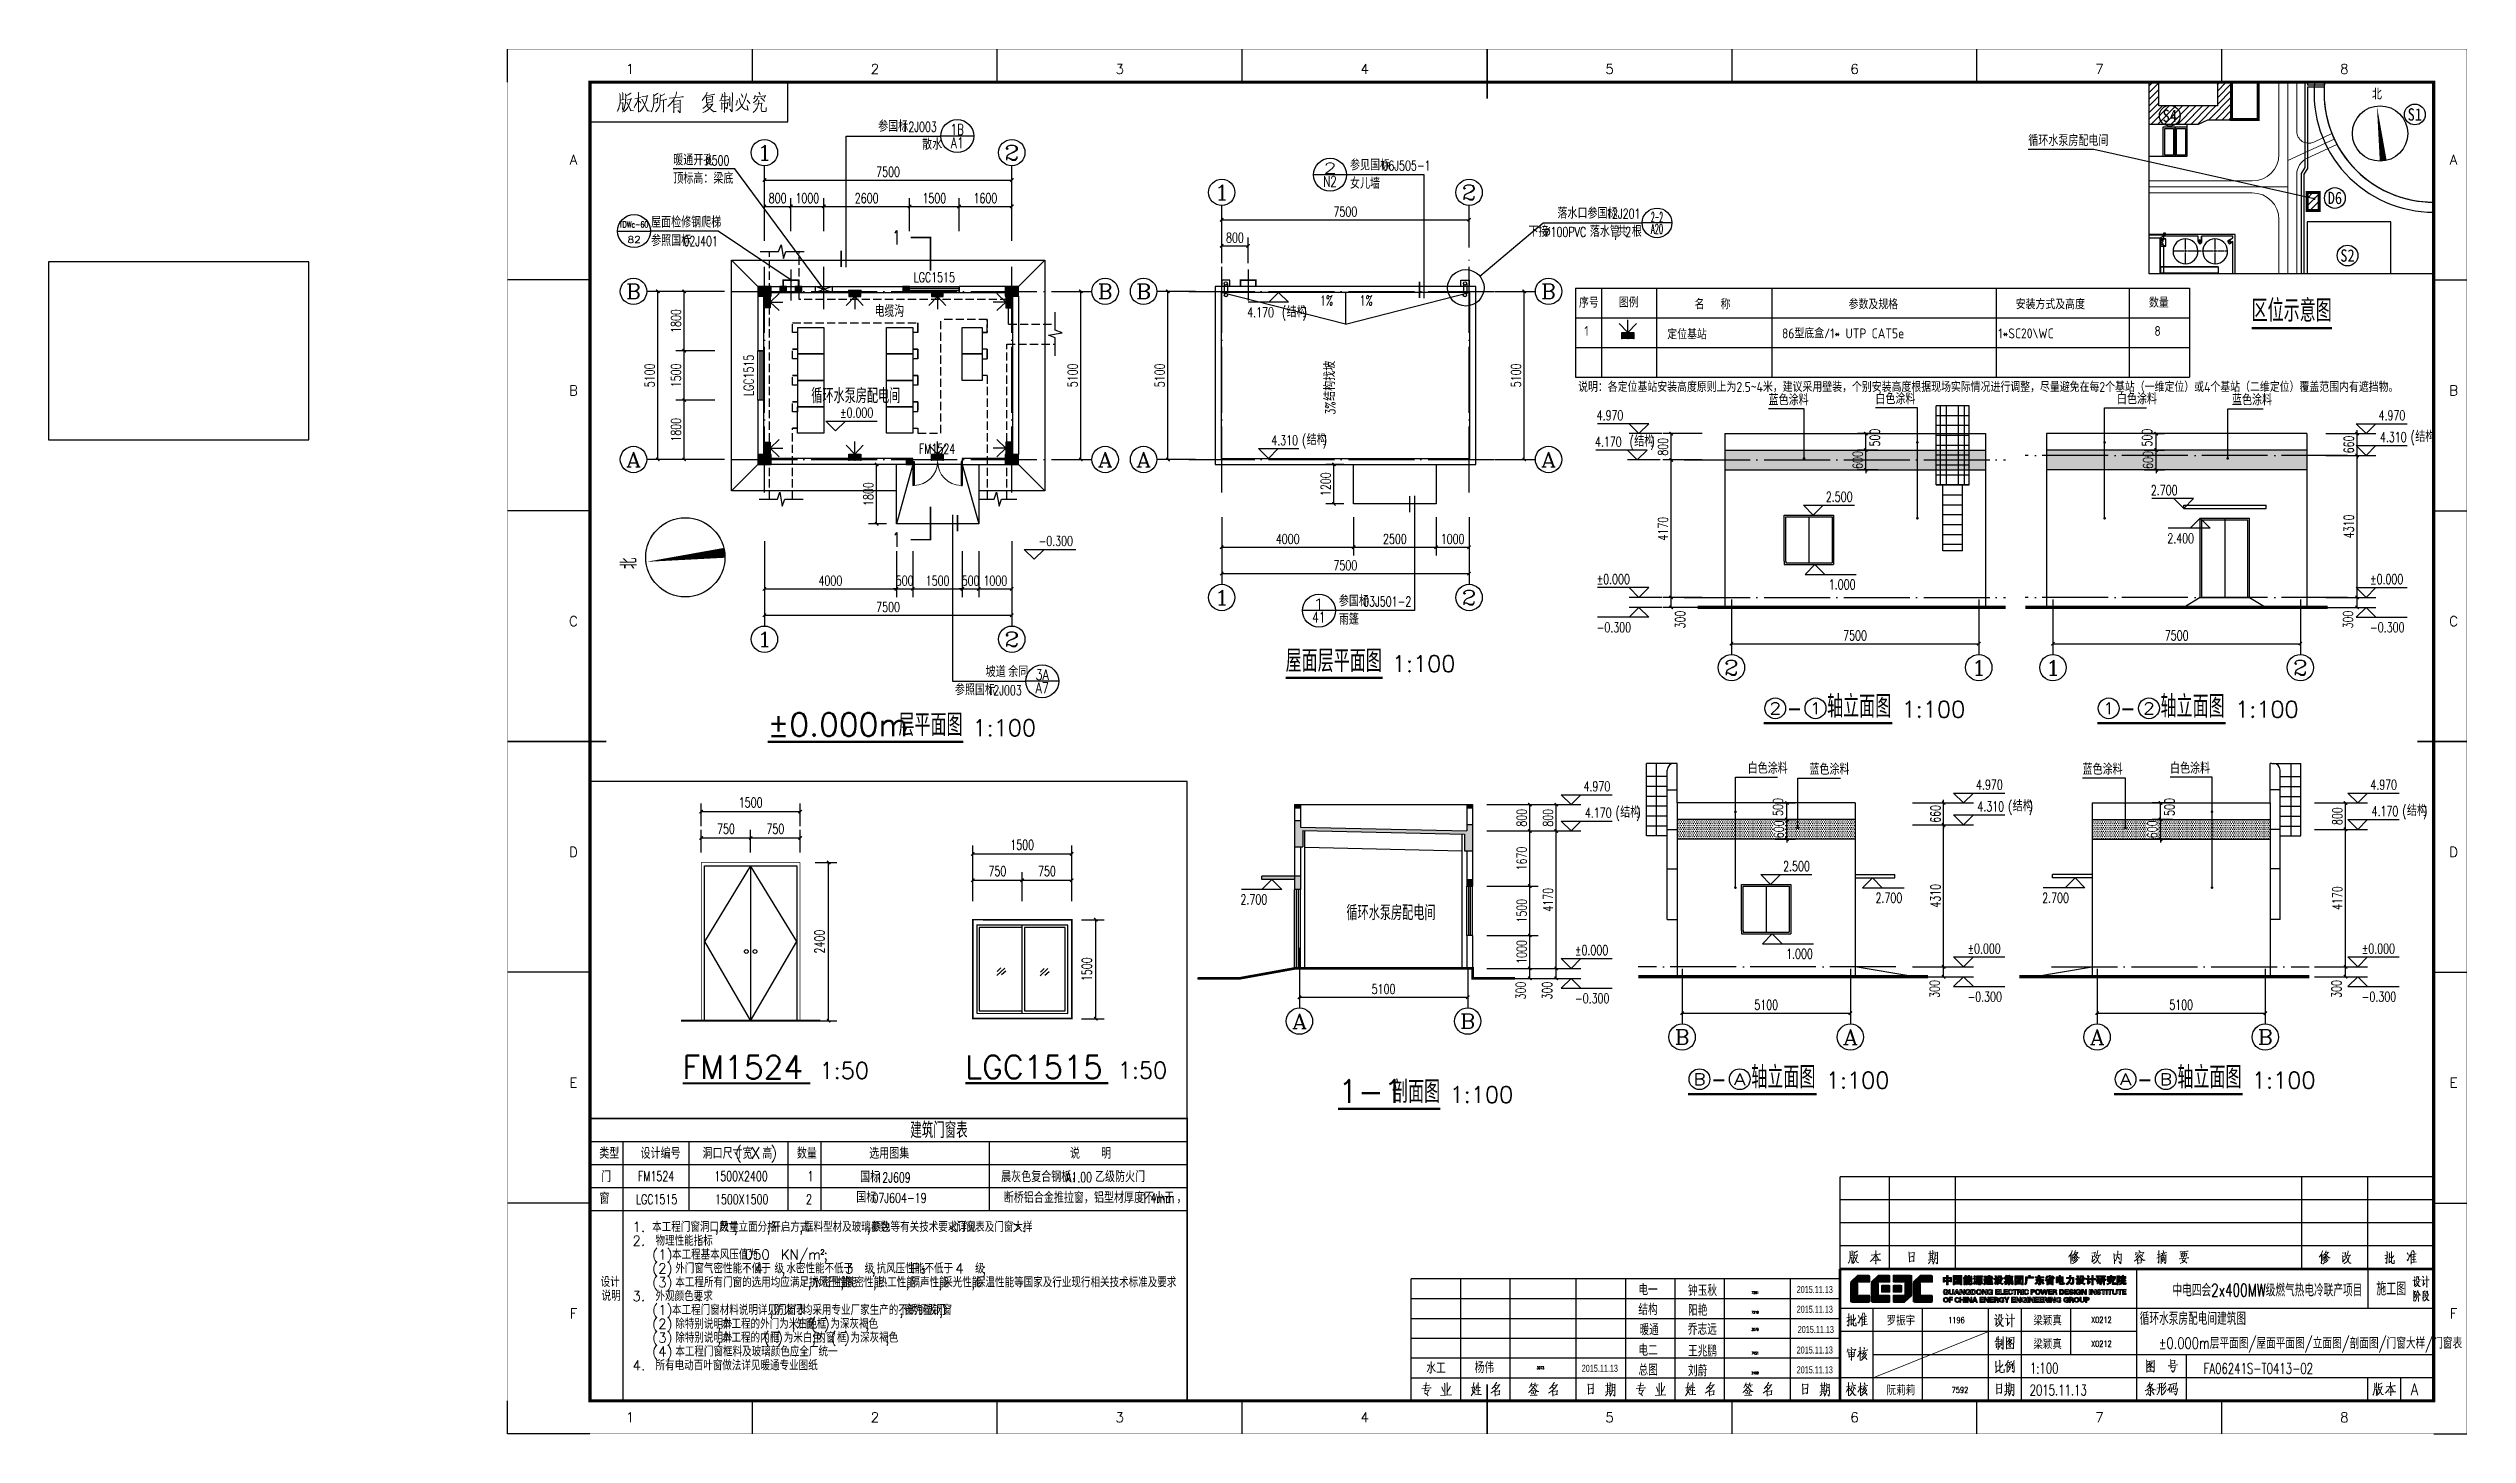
# Model space of a CAD drawing. Header units: millimetres. Extents: x 272502 to 382320, y 153465 to 264763.
# Drawn here: x 272502 to 345846, y 153465 to 195515 of the extents above; entities that cross this region are included whole.
import ezdxf
from ezdxf.enums import TextEntityAlignment as Align

# ---------------------------------------------------------------- set-up
doc = ezdxf.new("R2010")
doc.units = ezdxf.units.MM
doc.header["$LTSCALE"] = 1000
for name, pattern in [('CENTER', [2, 1.25, -0.25, 0.25, -0.25]), ('CENTER2', [1.125, 0.75, -0.125, 0.125, -0.125]), ('DASH', [0.35, 0.25, -0.1]), ('DASHDOT', [1, 0.5, -0.25, 0, -0.25]), ('DOTE', [2.42, 2, -0.2, 0.02, -0.2])]:
    doc.linetypes.add(name, pattern=pattern)
doc.layers.get('0').update_dxf_attribs({"color": 8})
doc.layers.get('DEFPOINTS').update_dxf_attribs({"color": 8})
for name, color, linetype in [('-人员定位', 6, 'Continuous'), ('-人员定位标注', 4, 'Continuous'), ('ACS_PFG_FL', 8, 'Continuous'), ('AXIS', 8, 'Continuous'), ('AXIS_TEXT', 8, 'Continuous'), ('BM', 8, 'Continuous'), ('COLUMN', 8, 'Continuous'), ('DIM_ELEV', 8, 'Continuous'), ('DIM_IDEN', 8, 'Continuous'), ('DIM_LEAD', 8, 'Continuous'), ('DIM_SYMB', 8, 'Continuous'), ('DOTE', 8, 'CENTER'), ('E_WINDOW', 8, 'Continuous'), ('G-CH', 8, 'Continuous'), ('HQ1', 8, 'Continuous'), ('HQ2', 8, 'Continuous'), ('PUB_DIM', 8, 'Continuous'), ('PUB_HATCH', 8, 'Continuous'), ('PUB_TAB', 8, 'Continuous'), ('PUB_TEXT', 8, 'Continuous'), ('STAIR', 8, 'Continuous'), ('TEXT', 8, 'Continuous'), ('Version', 8, 'Continuous'), ('WALL', 8, 'Continuous'), ('WINDOW', 8, 'Continuous'), ('WINDOW_TEXT', 8, 'Continuous'), ('Z-本期建构筑物', 8, 'Continuous'), ('填充', 8, 'Continuous'), ('放坡', 8, 'Continuous'), ('电气-电缆沟', 8, 'Continuous'), ('铺地', 8, 'Continuous')]:
    doc.layers.add(name, color=color, linetype=linetype)
for name, color, linetype, lineweight in [('ROAD-CENT', 8, 'CENTER', 0), ('road_mr', 8, 'Continuous', 0), ('层 1', 8, 'Continuous', 0)]:
    doc.layers.add(name, color=color, linetype=linetype, lineweight=lineweight)
doc.styles.add('-GBCBIGGBENOR', font='gbenor.shx', dxfattribs={"width": 0.7, "bigfont": 'gbcbig.shx'})
doc.styles.add('_TCH_AXIS', font='COMPLEX', dxfattribs={"bigfont": 'GBCBIG'})
doc.styles.add('_TCH_DIM', font='SIMPLEX', dxfattribs={"bigfont": 'GBCBIG'})
doc.styles.add('_TCH_DIM_T3', font='SIMPLEX', dxfattribs={"width": 0.705882, "bigfont": 'GBCBIG'})
doc.styles.add('_TCH_LABEL', font='COMPLEX', dxfattribs={"bigfont": 'GBCBIG'})
doc.styles.add('_TCH_WDTABLE', font='SIMPLEX', dxfattribs={"bigfont": 'GBCBIG'})
doc.styles.add('_TCH_WINDOW', font='SIMPLEX', dxfattribs={"height": 3.5, "bigfont": 'GBCBIG'})
doc.styles.add('D', font='geditxt', dxfattribs={"width": 0.75, "bigfont": 'dxt'})
doc.styles.add('DXT', font='geditxt.shx', dxfattribs={"width": 0.7, "bigfont": 'dxt.shx'})
doc.styles.add('HZ', font='geditxt.shx', dxfattribs={"width": 0.75, "bigfont": 'hzfs_1.shx'})
doc.styles.add('HZTXT', font='haiwenrs.shx', dxfattribs={"bigfont": 'haiwenhz.shx'})
doc.styles.add('SIMPLEX', font='SIMPLEX.SHX')
doc.styles.get("Standard").update_dxf_attribs({"font": 'txt', "bigfont": 'gbcbig.shx'})
doc.styles.add('TK', font='geditxt.shx', dxfattribs={"width": 0.75, "bigfont": 'hzfs_1.shx'})
doc.styles.add('黑体', font='')
doc.styles.get('黑体').set_extended_font_data('SimHei')
doc.dimstyles.new('_TCH_ARCH&&100', dxfattribs={"dimtxt": 297.5, "dimasz": 100, "dimexe": 250, "dimexo": 300, "dimgap": 100, "dimtad": 1, "dimdec": 0, "dimzin": 0, "dimdsep": 46, "dimtxsty": '_TCH_DIM_T3', "dimblk": 'ARCHTICK', "dimcen": 0.09, "dimclrt": 7, "dimazin": 2, "dimtfac": 1, "dimtdec": 0, "dimtix": 1, "dimtmove": 2, "dimatfit": 3, "dimfxl": 0, "dimtolj": 1, "dimtzin": 0, "dimarcsym": 0})
doc.dimstyles.new('_TCH_ARCH&&50', dxfattribs={"dimtxt": 148.75, "dimasz": 50, "dimexe": 125, "dimexo": 150, "dimgap": 63.125, "dimtad": 1, "dimdec": 0, "dimzin": 0, "dimdsep": 46, "dimtxsty": '_TCH_DIM_T3', "dimblk": 'ARCHTICK', "dimcen": 0.09, "dimclrt": 7, "dimazin": 2, "dimtfac": 1, "dimtdec": 0, "dimtix": 1, "dimtmove": 2, "dimatfit": 3, "dimfxl": 0, "dimtolj": 1, "dimtzin": 0, "dimarcsym": 0})

msp = doc.modelspace()

# ---------------------------------------------------------------- texts
at = {"layer": '-人员定位标注', "style": '-GBCBIGGBENOR'}
for s, p in [('序号', (318905.5, 187651.1)), ('图例', (320114.4, 187657.4)), ('名   称', (322409.9, 187601.7)), ('参数及规格', (327079.1, 187601.7)), ('安装方式及高度', (332145.1, 187601.7)), ('数量', (336185.3, 187651.1)), ('1', (319070.2, 186793.1)), ('86型底盒/1* UTP CAT5e', (325058.4, 186719.6)), ('8', (336350, 186793.1)), ('定位基站', (321581.6, 186690.1)), ('1*SC20\\WC', (331618.9, 186719.9)), ('说明：各定位基站安装高度原则上为2.5~4米，建议采用壁装，个别安装高度根据现场实际情况进行调整，尽量避免在每2个基站（一维定位）或4个基站（二维定位）覆盖范围内有遮挡物。', (318879.2, 185093.8))]:
    msp.add_text(s, height=300, dxfattribs=at).set_placement(p)
at = {"color": 7, "style": 'D', "width": 0.75}
for s, height, p in [('施工图', 400, (343080.6, 157689.3)), ('%%P0.000m层平面图/屋面平面图/立面图/剖面图/门窗大样/门窗表', 340, (336477.1, 156071.4))]:
    msp.add_text(s, height=height, rotation=359.999999, dxfattribs=at).set_placement(p)
at = {"style": 'TK', "width": 0.85}
msp.add_attdef('A', (344121.1, 154665.5), '', height=350, dxfattribs=at)
at = {"layer": 'AXIS_TEXT', "style": '_TCH_AXIS'}
for s, width, p, p2 in [('1', 2.333333, (293983.3, 192127.2), (294435.8, 192127.2)), ('2', 1.5, (301483.3, 192127.2), (301935.8, 192127.2)), ('1', 2.333333, (307847.8, 190920.9), (308300.3, 190920.9)), ('2', 1.5, (315347.8, 190920.9), (315800.3, 190920.9)), ('B', 1.235294, (290014.2, 187918.3), (290466.8, 187918.3)), ('B', 1.235294, (304313.7, 187918.3), (304766.2, 187918.3)), ('B', 1.235294, (305478.6, 187918.3), (305931.1, 187918.3)), ('B', 1.235294, (317755.7, 187918.3), (318208.3, 187918.3)), ('A', 1.166667, (290014.2, 182818.3), (290466.8, 182818.3)), ('A', 1.166667, (304313.7, 182818.3), (304766.2, 182818.3)), ('A', 1.166667, (305478.6, 182818.3), (305931.1, 182818.3)), ('A', 1.166667, (317755.7, 182818.3), (318208.3, 182818.3)), ('1', 2.333333, (307847.8, 178632.6), (308300.3, 178632.6)), ('2', 1.5, (315347.8, 178632.6), (315800.3, 178632.6)), ('1', 2.333333, (293983.3, 177367.3), (294435.8, 177367.3)), ('2', 1.5, (301483.3, 177367.3), (301935.8, 177367.3)), ('2', 1.5, (323300, 176504.5), (323752.6, 176504.5)), ('1', 2.333333, (330800, 176504.5), (331252.6, 176504.5)), ('1', 2.333333, (333049.1, 176504.5), (333501.7, 176504.5)), ('2', 1.5, (340549.1, 176504.5), (341001.7, 176504.5)), ('A', 1.166667, (310204.6, 165781.8), (310657.2, 165781.8)), ('B', 1.235294, (315304.6, 165781.8), (315757.2, 165781.8)), ('B', 1.235294, (321806, 165299.5), (322258.5, 165299.5)), ('A', 1.166667, (326906, 165299.5), (327358.5, 165299.5)), ('A', 1.166667, (334386.2, 165299.5), (334838.8, 165299.5)), ('B', 1.235294, (339486.2, 165299.5), (339938.8, 165299.5))]:
    msp.add_text(s, height=452.5, dxfattribs=dict(at, width=width)).set_placement(p, p2, align=Align.FIT)
at = {"layer": 'DIM_LEAD', "style": '_TCH_DIM', "width": 0.705882}
msp.add_text('TDWc-60', height=190.4, dxfattribs=at).set_placement((289809.6, 190077.9))
at = {"layer": 'PUB_DIM', "style": 'HZ', "width": 0.75}
for s, height, p in [('电缆沟', 360, (297999.3, 187566.2)), ('循环水泵房配电间', 450, (296979.8, 184999))]:
    msp.add_text(s, height=height, dxfattribs=at).set_placement(p, align=Align.MIDDLE)
at = {"layer": 'PUB_DIM', "color": 0, "style": 'HZ', "width": 0.75}
msp.add_text('循环水泵房配电间', height=450, dxfattribs=at).set_placement((313205.8, 169317.3), align=Align.MIDDLE)
at = {"layer": 'PUB_TAB', "color": 7}
for s, height, p in [('建筑门窗表', 482.27, (298633.5, 162459.5)), ('类型', 337.59, (289201.4, 161834.5)), ('设计编号', 337.59, (290453.8, 161834.5)), ('洞口尺寸', 337.59, (292333.8, 161834.5)), ('(', 350, (293316.8, 161834.5)), ('宽', 337.6, (293550.2, 161834.5)), ('X', 350, (293795.9, 161834.5)), ('高', 337.6, (294145.9, 161834.5)), (')', 350, (294391.6, 161834.5)), ('数量', 337.59, (295194, 161834.5)), ('选用图集', 337.59, (297386.1, 161834.5)), ('说', 337.6, (303473.2, 161834.5)), ('明', 337.6, (304418.9, 161834.5)), ('1.', 300, (290207.8, 159617.2)), ('本工程门窗洞口尺寸', 289.36, (290807.8, 159617.2)), ('数量', 289.36, (292853.6, 159617.2)), ('立面分格', 289.36, (293424.9, 159617.2)), ('开启方式', 289.36, (294417.4, 159617.2)), ('框料型材及玻璃参数', 289.36, (295410, 159617.2)), ('颜色等有关技术要求详见', 289.362, (297455.7, 159617.2)), ('门窗表及门窗大样', 289.36, (300022.7, 159617.2)), ('2.', 300, (290207.8, 159197.2)), ('物理性能指标', 289.36, (290907.8, 159197.2)), (':', 300, (292171.7, 159197.2)), (',', 300, (292703.6, 159617.2)), (',', 300, (293274.9, 159617.2)), (',', 300, (294267.4, 159617.2)), (',', 300, (295260, 159617.2)), (',', 300, (297305.7, 159617.2)), ('<', 300, (299772.7, 159617.2)), ('>.', 300, (301707.8, 159617.2)), ('(1)', 300, (290807.8, 158777.2)), ('(2)', 300, (290807.8, 158357.2)), ('本工程基本风压值为', 289.36, (291407.8, 158777.2)), ('外门窗气密性能不低于', 289.36, (291507.8, 158357.2)), ('050', 300, (293603.6, 158777.2)), ('4', 300, (293914.2, 158357.2)), ('级', 289.4, (294514.2, 158357.2)), ('KN/m', 300, (294703.6, 158777.2)), ('水密性能不低于', 289.36, (294874.9, 158357.2)), ('2', 150, (295903.6, 158927.2)), (';', 300, (296003.6, 158777.2)), ('3', 300, (296649.3, 158357.2)), ('级', 289.4, (297249.3, 158357.2)), ('抗风压性能', 289.36, (297610, 158357.2)), ('P', 300, (298663.2, 158357.2)), ('3', 150, (298963.2, 158357.2)), ('不低于', 289.36, (299063.2, 158357.2)), ('4', 300, (299995.1, 158357.2)), ('级', 289.4, (300595.1, 158357.2)), (';', 300, (300805.7, 158357.2)), ('设计', 289.36, (289244.8, 157947.3)), ('说明', 289.36, (289271.9, 157527.3)), ('3.', 300, (290207.8, 157517.2)), ('(3)', 300, (290807.8, 157937.2)), ('外观颜色要求', 289.36, (290907.8, 157517.2)), ('本工程所有门窗的选用均应满足抗风压性能', 289.362, (291507.8, 157937.2)), (':', 300, (292171.7, 157517.2)), (',', 300, (294724.9, 158357.2)), (',', 300, (295510, 157937.2)), ('水密性能', 289.36, (295660, 157937.2)), (',', 300, (296502.5, 157937.2)), ('气密性能', 289.36, (296652.5, 157937.2)), (',', 300, (297460, 158357.2)), (',', 300, (297495.1, 157937.2)), ('热工性能', 289.36, (297645.1, 157937.2)), (',', 300, (298487.6, 157937.2)), ('隔声性能', 289.36, (298637.6, 157937.2)), (',', 300, (299480.2, 157937.2)), ('采光性能', 289.36, (299630.2, 157937.2)), (',', 300, (300472.7, 157937.2)), ('保温性能等国家及行业现行相关技术标准及要求', 289.362, (300622.7, 157937.2)), ('.', 300, (305046.1, 157937.2)), ('(1)', 300, (290807.8, 157097.2)), ('(2)', 300, (290807.8, 156677.2)), ('本工程门窗材料说明详见门窗表', 289.362, (291407.8, 157097.2)), ('除特别说明外', 289.36, (291507.8, 156677.2)), ('本工程的外门为米白色', 289.36, (292921.7, 156677.2)), (',', 300, (294356.8, 157097.2)), ('防火门均采用专业厂家生产的不锈钢板门', 289.362, (294506.8, 157097.2)), ('外窗', 289.36, (295178.1, 156677.2)), ('(', 300, (295599.3, 156677.2)), ('框', 289.4, (295799.3, 156677.2)), (')', 300, (296010, 156677.2)), ('为深灰褐色', 289.36, (296210, 156677.2)), (',', 300, (298298.3, 157097.2)), ('窗为塑钢窗', 289.36, (298448.3, 157097.2)), (';', 300, (299501.5, 157097.2)), ('(3)', 300, (290807.8, 156257.2)), ('除特别说明外', 289.36, (291507.8, 156257.2)), (',', 300, (292771.7, 156677.2)), (',', 300, (292771.7, 156257.2)), ('本工程的内门', 289.36, (292921.7, 156257.2)), ('(', 300, (294185.5, 156257.2)), ('框', 289.4, (294385.5, 156257.2)), (')', 300, (294596.1, 156257.2)), ('为米白色', 289.36, (294796.1, 156257.2)), (';', 300, (295028.1, 156677.2)), (';', 300, (295638.7, 156257.2)), ('内窗', 289.36, (295788.7, 156257.2)), ('(', 300, (296210, 156257.2)), ('框', 289.4, (296410, 156257.2)), (')', 300, (296620.6, 156257.2)), ('为深灰褐色', 289.36, (296820.6, 156257.2)), (';', 300, (297263.2, 156677.2)), (';', 300, (297873.8, 156257.2)), ('4.', 300, (290207.8, 155417.2)), ('(4)', 300, (290807.8, 155837.2)), ('所有电动百叶窗做法详见暖通专业图纸', 289.362, (290907.8, 155417.2)), ('本工程门窗框料及玻璃颜色应全厂统一', 289.362, (291507.8, 155837.2)), ('.', 300, (295088.7, 155837.2)), ('.', 300, (294488.7, 155417.2))]:
    msp.add_text(s, height=height, dxfattribs=at).set_placement(p)
at = {"layer": 'PUB_TAB', "style": '_TCH_WDTABLE'}
for s, height, p in [('门', 337.6, (289258.4, 161124.4)), ('国标', 337.59, (297110.4, 161116)), ('晨灰色复合钢板，', 337.59, (301385.8, 161124.7)), ('乙级防火门', 337.59, (304231.7, 161124.7)), ('窗', 337.6, (289209.9, 160465)), ('断桥铝合金推拉窗，铝型材厚度不小于', 337.589, (301465.6, 160489)), ('，', 337.6, (306703.2, 160489))]:
    msp.add_text(s, height=height, dxfattribs=at).set_placement(p)
at = {"layer": 'PUB_TAB', "color": 2, "style": '_TCH_WDTABLE', "width": 0.705882}
for s, p in [('FM1524', (290376.4, 161156.4)), ('LGC1515', (290316.4, 160456.4))]:
    msp.add_text(s, height=297.5, dxfattribs=at).set_placement(p)
at = {"layer": 'PUB_TAB', "style": '_TCH_WDTABLE', "width": 0.705882}
for s, p in [('1500X2400', (292691.4, 161156.4)), ('1', (295516.4, 161156.4)), ('12J609', (297601.9, 161116)), ('A1.00', (303351.7, 161124.7)), ('1500X1500', (292711.4, 160456.4)), ('2', (295471.4, 160456.4)), ('1.4mm', (305643.2, 160489))]:
    msp.add_text(s, height=297.5, dxfattribs=at).set_placement(p)
at = {"layer": 'PUB_TEXT'}
for s, height, style, p in [('北', 337.6, '_TCH_DIM', (342943.8, 193962.1)), ('参国标', 337.59, '_TCH_DIM', (297655.3, 192986)), ('循环水泵房配电间', 337.59, '_TCH_DIM', (332526.5, 192554.3)), ('暖通开孔', 337.59, '_TCH_DIM', (291446.6, 191967)), ('散水', 337.59, '_TCH_DIM', (298990.9, 192440.9)), ('参见国标', 337.59, '_TCH_DIM', (311962.7, 191811.3)), ('顶标高：梁底', 337.59, '_TCH_DIM', (291446.6, 191407)), ('女儿墙', 337.59, '_TCH_DIM', (311962.7, 191255.1)), ('落水口参国标', 337.59, '_TCH_LABEL', (318251.2, 190350.8)), ('屋面检修钢爬梯', 337.59, '_TCH_DIM', (290773.9, 190079.5)), ('下接', 337.59, '_TCH_LABEL', (317372.7, 189798.3)), ('落水管', 337.59, '_TCH_LABEL', (319234.2, 189798.3)), ('共', 337.6, '_TCH_LABEL', (320061.4, 189798.3)), ('根', 337.6, '_TCH_LABEL', (320507.2, 189798.3)), ('参照国标', 337.59, '_TCH_DIM', (290773.9, 189519.5)), ('结构', 337.59, '_TCH_DIM', (310037.6, 187359.6)), ('蓝色涂料', 337.59, '_TCH_DIM', (324652.8, 184687.2)), ('白色涂料', 337.59, '_TCH_DIM', (327890.5, 184720)), ('白色涂料', 337.59, '_TCH_DIM', (335213.4, 184720)), ('蓝色涂料', 337.59, '_TCH_DIM', (338703.1, 184687.2)), ('结构', 337.59, '_TCH_DIM', (310648.2, 183479.6)), ('结构', 337.59, '_TCH_DIM', (320580.6, 183435.1)), ('结构', 337.59, '_TCH_DIM', (344258.3, 183575.1)), ('参国标', 337.59, '_TCH_LABEL', (311626.1, 178590.1)), ('雨篷', 337.59, '_TCH_LABEL', (311626.1, 178033.9)), ('坡道', 337.59, '_TCH_DIM', (300917.8, 176443.2)), ('余同', 337.59, '_TCH_DIM', (301599.3, 176443.2)), ('参照国标', 337.59, '_TCH_DIM', (299984.5, 175894.3)), ('轴立面图', 675.18, '_TCH_WINDOW', (326426, 175217)), ('轴立面图', 675.18, '_TCH_WINDOW', (336535.2, 175217)), ('白色涂料', 337.59, '_TCH_DIM', (324020.2, 173515)), ('蓝色涂料', 337.59, '_TCH_DIM', (325890.8, 173482.2)), ('蓝色涂料', 337.59, '_TCH_DIM', (334172.9, 173482.2)), ('白色涂料', 337.59, '_TCH_DIM', (336823.4, 173515)), ('结构', 337.59, '_TCH_DIM', (320154, 172181.2)), ('结构', 337.59, '_TCH_DIM', (332053.9, 172370.1)), ('结构', 337.59, '_TCH_DIM', (344006.5, 172230.1)), ('轴立面图', 675.18, '_TCH_WINDOW', (324128.4, 163966.1)), ('轴立面图', 675.18, '_TCH_WINDOW', (337046.4, 163966.1))]:
    msp.add_text(s, height=height, dxfattribs=dict(at, style=style)).set_placement(p)
for s, height, style, width, p in [('12J003', 297.5, '_TCH_DIM', 0.705882, (298392.6, 192986)), ('%%c500', 297.5, '_TCH_DIM', 0.705882, (292429.6, 191967)), ('06J505-1', 297.5, '_TCH_DIM', 0.705882, (312945.7, 191811.3)), ('1', 425, '_TCH_LABEL', 0.705882, (298083.4, 189563.5)), ('%%c100PVC', 297.5, '_TCH_LABEL', 0.705882, (317864.2, 189798.3)), ('12J201', 297.5, '_TCH_LABEL', 0.705882, (319725.7, 190350.8)), ('2', 297.5, '_TCH_LABEL', 0.705882, (320307.2, 189798.3)), ('02J401', 297.5, '_TCH_DIM', 0.705882, (291756.9, 189519.5)), (',', 297.5, '_TCH_LABEL', 0.705882, (319971.4, 189798.3)), ('1%', 297.5, '_TCH_DIM', 0.705882, (311054.9, 187717)), ('1%', 297.5, '_TCH_DIM', 0.705882, (312253.2, 187717)), ('4.170', 297.5, '_TCH_DIM', 0.705882, (308847.6, 187359.6)), ('(', 297.5, '_TCH_DIM', 0.705882, (309897.6, 187359.6)), (')', 297.5, '_TCH_DIM', 0.705882, (310529, 187359.6)), ('%%P0.000', 297.5, '_TCH_DIM', 0.705882, (296502.7, 184317.1)), ('4.970', 297.5, '_TCH_DIM', 0.705882, (319441, 184235.1)), ('4.970', 297.5, '_TCH_DIM', 0.705882, (343148.3, 184235.1)), ('4.310', 297.5, '_TCH_DIM', 0.705882, (309578.2, 183479.6)), ('(', 297.5, '_TCH_DIM', 0.705882, (310508.2, 183479.6)), (')', 297.5, '_TCH_DIM', 0.705882, (311139.7, 183479.6)), ('4.170', 297.5, '_TCH_DIM', 0.705882, (319390.6, 183435.1)), ('(', 297.5, '_TCH_DIM', 0.705882, (320440.6, 183435.1)), (')', 297.5, '_TCH_DIM', 0.705882, (321072.1, 183435.1)), ('4.310', 297.5, '_TCH_DIM', 0.705882, (343188.3, 183575.1)), ('(', 297.5, '_TCH_DIM', 0.705882, (344118.3, 183575.1)), (')', 297.5, '_TCH_DIM', 0.705882, (344749.8, 183575.1)), ('2.500', 297.5, '_TCH_DIM', 0.705882, (326389.3, 181765.1)), ('2.700', 297.5, '_TCH_DIM', 0.705882, (336241.9, 181965.1)), ('1', 425, '_TCH_LABEL', 0.705882, (298083.4, 180400.1)), ('-0.300', 297.5, '_TCH_DIM', 0.705882, (302521.1, 180423.8)), ('2.400', 297.5, '_TCH_DIM', 0.705882, (336741.9, 180505.1)), ('%%P0.000', 297.5, '_TCH_DIM', 0.705882, (319441, 179265.1)), ('1.000', 297.5, '_TCH_DIM', 0.705882, (326479.3, 179105.1)), ('%%P0.000', 297.5, '_TCH_DIM', 0.705882, (342888.3, 179265.1)), ('03J501-2', 297.5, '_TCH_LABEL', 0.705882, (312363.3, 178590.1)), ('-0.300', 297.5, '_TCH_DIM', 0.705882, (319441, 177805.1)), ('-0.300', 297.5, '_TCH_DIM', 0.705882, (342888.3, 177805.1)), ('12J003', 297.5, '_TCH_DIM', 0.705882, (300967.5, 175894.3)), ('-', 595, '_TCH_WINDOW', 0.705882, (325206, 175217)), ('-', 595, '_TCH_WINDOW', 0.705882, (335315.2, 175217)), ('4.970', 297.5, '_TCH_DIM', 0.705882, (319044, 172981.2)), ('4.970', 297.5, '_TCH_DIM', 0.705882, (330943.9, 173030.1)), ('4.970', 297.5, '_TCH_DIM', 0.705882, (342896.5, 173030.1)), ('4.170', 297.5, '_TCH_DIM', 0.705882, (319084, 172181.2)), ('(', 297.5, '_TCH_DIM', 0.705882, (320014, 172181.2)), (')', 297.5, '_TCH_DIM', 0.705882, (320645.5, 172181.2)), ('4.310', 297.5, '_TCH_DIM', 0.705882, (330983.9, 172370.1)), ('(', 297.5, '_TCH_DIM', 0.705882, (331913.9, 172370.1)), (')', 297.5, '_TCH_DIM', 0.705882, (332545.4, 172370.1)), ('4.170', 297.5, '_TCH_DIM', 0.705882, (342936.5, 172230.1)), ('(', 297.5, '_TCH_DIM', 0.705882, (343866.5, 172230.1)), (')', 297.5, '_TCH_DIM', 0.705882, (344498, 172230.1)), ('2.500', 297.5, '_TCH_DIM', 0.705882, (325095.2, 170560.1)), ('2.700', 297.5, '_TCH_DIM', 0.705882, (308642.9, 169551.2)), ('2.700', 297.5, '_TCH_DIM', 0.705882, (327895.9, 169600.1)), ('2.700', 297.5, '_TCH_DIM', 0.705882, (332948.8, 169600.1)), ('%%P0.000', 297.5, '_TCH_DIM', 0.705882, (318784, 168011.2)), ('1.000', 297.5, '_TCH_DIM', 0.705882, (325185.2, 167900.1)), ('%%P0.000', 297.5, '_TCH_DIM', 0.705882, (330683.9, 168060.1)), ('%%P0.000', 297.5, '_TCH_DIM', 0.705882, (342636.5, 168060.1)), ('-0.300', 297.5, '_TCH_DIM', 0.705882, (318784, 166551.2)), ('-0.300', 297.5, '_TCH_DIM', 0.705882, (330683.9, 166600.1)), ('-0.300', 297.5, '_TCH_DIM', 0.705882, (342636.5, 166600.1)), ('-', 595, '_TCH_WINDOW', 0.705882, (322908.4, 163966.1)), ('-', 595, '_TCH_WINDOW', 0.705882, (335826.4, 163966.1)), ('7291', 75, 'HZ', 0.7, (324134.9, 157736)), (' 中电四会2x400MW级燃气热电冷联产项目  ', 380.315, 'HZ', 0.7, (336716.5, 157656.6)), ('7219', 75, 'HZ', 0.7, (324134.9, 157136)), ('罗振宇', 304.25, 'HZ', 0.7, (328234.7, 156776.9)), ('1196', 178.56, 'HZ', 0.7, (330097.8, 156850.4)), ('梁颖真', 304.25, 'HZ', 0.7, (332683.2, 156776.9)), ('X0212', 178.56, 'HZ', 0.7, (334429.6, 156856.7)), ('循环水泵房配电间建筑图', 380.315, 'HZ', 0.7, (335906.6, 156794)), ('3079', 75, 'HZ', 0.7, (324134.9, 156618.8)), ('梁颖真', 304.25, 'HZ', 0.7, (332683.2, 156059.4)), ('X0212', 178.56, 'HZ', 0.7, (334429.6, 156133.2)), ('3073', 75, 'HZ', 0.7, (317628.2, 155452.5)), ('7451', 75, 'HZ', 0.7, (324134.9, 155900.5)), ('1:100', 321.41, 'HZ', 0.7, (332575.6, 155317.8)), ('FA06241S-T0413-02', 321.413, 'HZ', 0.7, (337843.6, 155310.3)), ('2499', 75, 'HZ', 0.7, (324134.9, 155300.5)), ('阮莉莉', 304.25, 'HZ', 0.7, (328234.7, 154661.4)), ('7592', 178.56, 'HZ', 0.7, (330205, 154730.9)), ('2015.11.13', 321.41, 'HZ', 0.7, (332567.1, 154655.8))]:
    msp.add_text(s, height=height, dxfattribs=dict(at, style=style, width=width)).set_placement(p)
for s, height, style, width, p, p2 in [('1B', 321.99, '_TCH_LABEL', 0.820312, (299856.3, 192895.2), (300258.8, 192895.2)), ('A1', 321.99, '_TCH_LABEL', 0.875, (299856.3, 192492.7), (300258.8, 192492.7)), ('N2', 321.99, '_TCH_LABEL', 0.709459, (311156.5, 191318), (311559, 191318)), ('2', 322, '_TCH_LABEL', 1.875, (311156.5, 191720.5), (311559, 191720.5)), ('A20', 289.79, '_TCH_LABEL', 0.477273, (321089.6, 189893.7), (321451.8, 189893.7)), ('2-2', 289.79, '_TCH_LABEL', 0.4375, (321089.6, 190256), (321451.8, 190256)), ('82', 206.08, 'DXT', 1.206342, (290057.2, 189612.2), (290459.7, 189612.2)), ('41', 321.99, '_TCH_LABEL', 0.875, (310819.9, 178096.8), (311222.3, 178096.8)), ('1', 322, '_TCH_LABEL', 2.916667, (310819.9, 178499.3), (311222.3, 178499.3)), ('A7', 321.99, '_TCH_LABEL', 0.75, (302431.3, 175953.6), (302833.8, 175953.6)), ('3A', 321.99, '_TCH_LABEL', 0.709459, (302431.3, 176356.1), (302833.8, 176356.1)), ('2', 356.4, '_TCH_WINDOW', 1.5, (324677.8, 175318.8), (325034.2, 175318.8)), ('1', 356.4, '_TCH_WINDOW', 4.2, (325897.8, 175318.8), (326254.2, 175318.8)), ('1', 356.4, '_TCH_WINDOW', 4.2, (334787, 175318.8), (335143.4, 175318.8)), ('2', 356.4, '_TCH_WINDOW', 1.5, (336007, 175318.8), (336363.4, 175318.8)), ('B', 356.4, '_TCH_WINDOW', 1.5, (322380.2, 164067.9), (322736.6, 164067.9)), ('A', 356.4, '_TCH_WINDOW', 1.3125, (323600.2, 164067.9), (323956.6, 164067.9)), ('A', 356.4, '_TCH_WINDOW', 1.3125, (335298.2, 164067.9), (335654.6, 164067.9)), ('B', 356.4, '_TCH_WINDOW', 1.5, (336518.2, 164067.9), (336874.6, 164067.9))]:
    msp.add_text(s, height=height, dxfattribs=dict(at, style=style, width=width)).set_placement(p, p2, align=Align.FIT)
for s, height, p in [('区位示意图', 675.18, (339296.3, 187221.4)), ('屋面层平面图', 675.18, (310011.4, 176599)), ('1:100', 500, (313231.4, 176599)), ('%%p0.000m', 700, (294306.1, 174655.7)), ('层平面图', 675.18, (298272.8, 174655.7)), ('1:100', 500, (328685.3, 175217)), ('1:100', 500, (338794.5, 175217)), ('1:100', 500, (300517.2, 174655.7)), ('FM1524', 700, (291726.4, 164261.7)), ('1:50', 500, (295879.8, 164261.7)), ('LGC1515', 700, (300299.7, 164269.3)), ('1:50', 500, (304919.7, 164269.3)), ('1:100', 500, (326387.8, 163966.1)), ('1:100', 500, (339305.7, 163966.1)), ('1-1', 700, (311603.6, 163528.4)), ('剖面图', 675.18, (313236.9, 163528.4)), ('1:100', 500, (314982.5, 163528.4))]:
    msp.add_text(s, height=height, dxfattribs=at).set_placement(p)
at = {"layer": 'PUB_TEXT', "style": '_TCH_DIM'}
for s, height, p in [('结构找坡', 337.59, (311513.2, 184822.9)), ('北', 482.3, (290341.9, 179722.6))]:
    msp.add_text(s, height=height, rotation=90, dxfattribs=at).set_placement(p)
at = {"layer": 'PUB_TEXT', "style": '_TCH_DIM', "width": 0.705882}
msp.add_text('3%', height=297.5, rotation=90, dxfattribs=at).set_placement((311513.2, 184402.9))
at = {"layer": 'PUB_TEXT', "color": 3, "style": 'HZTXT', "width": 0.75}
for s, height, p in [('电一', 340.2, (320706, 157692)), ('钟玉秋', 340.2, (322210.4, 157670.2)), ('2015.11.13', 211.68, (325505.1, 157761.9)), ('结构', 340.2, (320706, 157092)), ('阳艳', 340.2, (322210.4, 157070.2)), ('2015.11.13', 211.68, (325505.1, 157161.9)), ('电二', 340.2, (320706, 155856.5)), ('暖通', 340.2, (320738.3, 156480.7)), ('乔志远', 340.2, (322205.3, 156492.2)), ('2015.11.13', 211.68, (325537.4, 156550.7)), ('水工', 340.2, (314277.2, 155318.5)), ('杨伟', 340.2, (315744.1, 155330)), ('2015.11.13', 211.68, (318988.9, 155372.1)), ('总图', 340.2, (320706, 155256.5)), ('刘蔚', 340.2, (322210.4, 155234.7)), ('王兆鹏', 340.2, (322210.4, 155834.7)), ('2015.11.13', 211.68, (325505.1, 155926.4)), ('2015.11.13', 211.68, (325505.1, 155326.4))]:
    msp.add_text(s, height=height, dxfattribs=at).set_placement(p)
at = {"layer": 'TEXT', "style": '_TCH_DIM'}
msp.add_text('国标', height=337.59, dxfattribs=at).set_placement((296994.9, 160497))
at = {"layer": 'TEXT', "style": '_TCH_DIM', "width": 0.705882}
msp.add_text('07J604-19', height=297.5, dxfattribs=at).set_placement((297486.4, 160497))

# ---------------------------------------------------------------- blocks, each defined once
blk = doc.blocks.new('GEDI_WK_A2')
at = {"color": 3}
for p, q in [((0, 410), (0, 420)), ((74.25, 410), (74.25, 420)), ((148.5, 410), (148.5, 420)), ((222.75, 410), (222.75, 420)), ((297, 410), (297, 420)), ((371.25, 410), (371.25, 420)), ((445.5, 410), (445.5, 420)), ((519.75, 410), (519.75, 420)), ((85, 398), (85, 410)), ((25, 398), (85, 398)), ((25, 350), (0, 350)), ((584, 350), (594, 350)), ((25, 280), (0, 280)), ((584, 280), (594, 280)), ((25, 210), (0, 210)), ((584, 210), (594, 210)), ((25, 140), (0, 140)), ((584, 140), (594, 140)), ((25, 70), (0, 70)), ((584, 70), (594, 70)), ((0, 0), (0, 10)), ((0, 0), (0, 10)), ((74.25, 0), (74.25, 10)), ((148.5, 0), (148.5, 10)), ((222.75, 0), (222.75, 10)), ((297, 0), (297, 10)), ((371.25, 0), (371.25, 10)), ((445.5, 0), (445.5, 10)), ((519.75, 0), (519.75, 10)), ((25, 0), (0, 0)), ((25, 0), (0, 0)), ((584, 0), (594, 0))]:
    blk.add_line(p, q, dxfattribs=at)
for points, const_width in [([(0, 0), (594, 0), (594, 420), (0, 420)], 0.1), ([(25, 10), (584, 10), (584, 410), (25, 410)], 1)]:
    blk.add_lwpolyline(points, close=True, dxfattribs=dict(at, const_width=const_width))
at = {"color": 3, "const_width": 0.5}
for points in [[(297, 405), (297, 420)], [(30, 210), (0, 210)], [(579, 210), (594, 210)], [(297, 0), (297, 15)]]:
    blk.add_lwpolyline(points, dxfattribs=at)
at = {"color": 3}
for s, p in [('1', (37.12, 414)), ('2', (111.38, 414)), ('3', (185.62, 414)), ('4', (259.88, 414)), ('5', (334.12, 414)), ('6', (408.38, 414)), ('7', (482.62, 414)), ('8', (556.87, 414)), ('1', (37.12, 5)), ('2', (111.38, 5)), ('3', (185.62, 5)), ('4', (259.88, 5)), ('5', (334.12, 5)), ('6', (408.38, 5)), ('7', (482.62, 5)), ('8', (556.87, 5))]:
    blk.add_text(s, height=3, dxfattribs=at).set_placement(p, align=Align.MIDDLE)
for s, p in [('A', (20, 385)), ('A', (590, 385)), ('B', (20, 315)), ('B', (590, 315)), ('C', (20, 245)), ('C', (590, 245)), ('D', (20, 175)), ('D', (590, 175)), ('E', (20, 105)), ('E', (590, 105)), ('F', (20, 35)), ('F', (590, 35))]:
    blk.add_text(s, height=3, dxfattribs=at).set_placement(p, align=Align.CENTER)
blk = doc.blocks.new('GEDI_Copyright_2012')
at = {"color": 7, "lineweight": 0}
for points in [[(8.99, -3.43), (9.11, -3.83), (9.11, -5.03), (9.11, -5.93), (9.03, -6.73), (8.9, -7.33), (8.73, -8.03), (8.48, -8.53), (8.22, -8.93)], [(9.11, -6.38), (10.01, -6.28), (9.92, -6.13), (9.92, -8.38), (9.88, -8.08), (9.88, -7.68)], [(9.16, -5.48), (10.39, -5.28)], [(10.81, -3.53), (10.9, -4.03), (10.9, -4.68), (10.81, -5.53), (10.73, -6.33), (10.6, -7.03), (10.47, -7.68), (10.3, -8.23), (10.09, -8.72), (9.84, -9.08)], [(9.88, -3.13), (9.96, -3.43), (9.96, -5.33)], [(11.2, -5.43), (12.56, -5.08), (12.47, -4.93), (12.26, -5.58), (12, -6.38), (11.75, -6.98), (11.45, -7.63), (11.03, -8.23), (10.6, -8.68), (10.26, -9.03)], [(12.43, -3.23), (12.34, -3.38), (11.53, -3.88), (10.98, -4.13)], [(11.15, -6.08), (12.34, -8.63), (13.15, -8.68), (12.38, -8.58), (12.17, -8.28)], [(14.72, -4.88), (14.42, -5.73), (14.08, -6.43), (13.74, -7.13), (13.45, -7.63), (13.36, -7.78)], [(13.62, -5.08), (15.4, -4.68)], [(14.64, -3.13), (14.81, -3.38), (14.76, -3.33), (14.72, -9.13), (14.68, -8.72), (14.72, -8.13)], [(14.72, -5.63), (15.27, -6.03), (15.4, -6.33)], [(15.7, -4.48), (17.52, -4.18), (17.44, -4.03), (17.27, -4.68), (17.1, -5.43), (16.93, -5.93), (16.76, -6.43), (16.55, -6.93), (16.21, -7.48), (15.91, -7.98), (15.61, -8.43), (15.32, -8.72), (15.02, -8.98)], [(15.61, -5.23), (15.87, -5.28), (17.44, -8.72), (18.2, -8.83), (17.44, -8.63), (17.14, -8.08)], [(20.67, -3.38), (20.5, -3.48), (19.35, -4.13), (19.27, -3.73), (19.4, -4.13), (19.4, -5.43), (19.35, -6.23), (19.31, -6.78), (19.22, -7.33), (19.1, -7.83), (18.93, -8.33), (18.72, -8.68), (18.54, -8.98)], [(19.48, -6.38), (19.56, -6.33), (20.54, -6.18), (20.41, -6.23), (20.54, -4.68), (20.63, -4.88), (19.44, -5.13)], [(22.67, -3.58), (21.99, -3.98), (21.35, -4.13), (21.26, -3.73), (21.35, -4.33), (21.31, -4.93), (21.26, -5.58), (21.22, -6.13), (21.13, -6.63), (21.05, -7.18), (20.92, -7.58), (20.71, -7.88), (20.5, -8.23), (20.28, -8.53), (20.07, -8.78), (19.86, -8.98)], [(21.31, -5.53), (23.22, -5.23), (23.09, -5.18), (22.88, -5.28)], [(22.28, -5.43), (22.28, -9.13), (22.24, -8.88), (22.28, -8.48)], [(26.28, -2.98), (26.28, -3.23), (26.02, -4.08), (25.76, -4.68), (25.51, -5.08), (25.04, -5.83), (24.36, -6.63), (23.9, -7.13), (23.6, -7.38)], [(23.98, -4.83), (28.4, -4.43), (28.14, -4.33)], [(25.34, -5.53), (25.43, -5.73), (25.38, -9.03), (25.38, -9.33), (25.34, -9.03), (25.38, -8.68)], [(25.43, -5.73), (27.38, -5.53), (27.38, -5.43), (27.47, -5.53), (27.38, -5.58), (27.38, -9.08), (27.34, -9.28), (26.66, -8.63), (27.34, -9.18)], [(26.96, -6.58), (25.47, -6.73)], [(28.14, -4.33), (27.8, -4.48)], [(35.45, -3.03), (35.49, -3.23), (34.98, -4.18), (34.52, -4.83), (34.26, -5.23), (34.05, -5.53)], [(35.71, -6.38), (35.71, -6.53), (34.98, -7.43), (34.56, -7.78), (34.26, -8.03)], [(35.62, -6.88), (35.75, -6.98), (37.28, -6.68), (37.23, -6.53), (36.77, -7.33), (36.47, -7.68), (36.17, -7.98), (35.71, -8.38), (35.28, -8.72), (34.81, -8.98), (34.26, -9.23)], [(35.11, -4.08), (36.34, -3.93), (37.87, -3.68), (37.75, -3.63), (37.49, -3.73)], [(35.24, -4.43), (35.28, -4.73), (35.32, -5.58), (35.32, -6.38), (35.28, -6.23), (37.19, -5.93), (37.07, -5.93), (37.15, -4.23), (37.28, -4.38), (35.28, -4.68)], [(36.64, -5.28), (35.36, -5.48)], [(39.27, -5.63), (42.08, -5.33), (42.03, -5.33), (41.87, -5.28), (41.65, -5.38)], [(40.12, -3.58), (40.16, -3.88), (39.83, -4.93), (39.66, -5.23)], [(39.87, -6.13), (39.95, -6.68), (39.95, -6.78), (40, -8.28), (39.95, -7.98), (40, -7.73)], [(40, -6.58), (41.95, -6.28), (41.82, -6.13), (41.74, -6.53), (41.69, -7.18), (41.61, -7.63), (41.57, -7.93), (41.44, -8.08), (41.06, -7.58), (41.48, -8.03)], [(40.12, -4.48), (41.74, -4.33)], [(40.8, -3.03), (40.84, -3.28), (40.8, -9.23), (40.72, -8.88), (40.8, -8.53)], [(42.33, -4.33), (42.42, -4.58), (42.42, -7.33), (42.33, -6.83), (42.37, -6.53)], [(43.1, -3.13), (43.18, -3.43), (43.14, -8.23), (43.14, -8.53), (43.1, -8.78), (43.05, -8.88), (42.97, -8.98), (42.37, -8.23), (43.05, -8.88)], [(47.43, -3.48), (47.39, -4.03), (47.17, -4.73), (47, -5.28), (46.71, -5.88), (46.45, -6.48), (46.2, -6.88), (45.86, -7.38), (45.47, -7.78), (45.09, -8.13), (44.67, -8.48), (44.24, -8.72)], [(44.67, -5.43), (44.63, -5.93), (44.5, -6.48), (44.37, -6.83), (44.24, -7.03)], [(45.26, -4.88), (45.43, -5.63), (45.56, -6.18), (45.77, -6.68), (45.99, -7.23), (46.24, -7.63), (46.58, -7.93), (47.05, -8.28), (47.51, -8.43), (47.81, -8.48), (47.94, -8.48), (47.73, -7.78), (47.64, -7.13), (47.81, -8.48)], [(45.82, -3.53), (46.07, -3.93), (46.24, -4.28), (46.32, -4.48), (46.32, -4.63)], [(47.64, -5.43), (48.07, -5.93), (48.36, -6.28), (48.49, -6.58)], [(51.21, -5.48), (51.21, -5.83), (51.08, -6.58), (50.95, -7.03), (50.83, -7.43), (50.7, -7.78), (50.53, -8.13), (50.32, -8.43), (50.06, -8.68), (49.77, -8.93), (49.43, -9.18)], [(50.91, -4.68), (50.83, -4.98), (50.44, -5.43), (50.06, -5.83), (49.81, -6.03), (49.55, -6.23)], [(50.06, -3.98), (50.02, -4.33), (49.94, -4.58), (49.85, -4.83), (49.77, -4.98), (49.68, -5.03), (50.02, -4.43), (53.29, -4.13), (53.16, -4.03), (52.78, -4.83)], [(49.98, -6.68), (52.19, -6.43), (52.06, -6.28), (52.02, -6.58), (51.93, -8.18), (51.97, -8.63), (52.06, -8.78), (52.19, -8.88), (52.4, -8.88), (52.61, -8.88), (53.21, -8.88), (53.42, -8.78), (53.46, -8.72), (53.42, -7.68), (53.42, -8.78)], [(51.21, -3.03), (51.47, -3.58), (51.55, -3.93)], [(51.76, -4.78), (52.27, -5.13), (52.65, -5.43), (52.83, -5.68), (52.91, -5.88)], [(25.47, -7.68), (26.96, -7.53)], [(35.54, -7.38), (35.62, -7.43), (37.57, -8.98), (38.3, -8.93), (37.57, -8.93), (37.32, -8.78)]]:
    blk.add_lwpolyline(points, dxfattribs=at)
blk = doc.blocks.new('GEDI_TQ_2012')
at = {"color": 2}
for p, q in [((-90, 0), (-90, 40)), ((-20, 40), (-20, 28)), ((0, 28), (-180, 28)), ((-170, 0), (-170, 28)), ((-155, 0), (-155, 28)), ((-135, 0), (-135, 28)), ((-125, 0), (-125, 28)), ((-110, 14), (-110, 28)), ((-90, 21), (-180, 21)), ((0, 14), (-170, 14)), ((-75, 0), (-75, 14)), ((0, 7), (-180, 7)), ((-20, 0), (-20, 7)), ((-10, 0), (-10, 7))]:
    blk.add_line(p, q, dxfattribs=at)
at = {"color": 7}
for p, q in [((0, 40), (0, 0)), ((0, 0), (-180, 0))]:
    blk.add_line(p, q, dxfattribs=at)
at = {"color": 2, "const_width": 0.8}
for points in [[(-180, 40), (0, 40)], [(-180, 0), (-180, 40)]]:
    blk.add_lwpolyline(points, dxfattribs=at)
at = {"color": 7, "lineweight": 0}
for points in [[(-6.33, 36.55), (-5.75, 36.67), (-5.83, 36.78), (-5.85, 36.55), (-5.87, 35.03), (-5.98, 34.92), (-5.53, 35.51)], [(-6, 37.76), (-5.75, 37.36), (-5.7, 37.18)], [(-5.16, 37.81), (-5.14, 37.55), (-5.14, 37.27), (-5.19, 37.01), (-5.25, 36.75), (-5.34, 36.58), (-5.42, 36.44), (-5.53, 36.29)], [(-5.12, 37.58), (-4.54, 37.64), (-4.58, 37.73), (-4.65, 37.5), (-4.65, 37.29), (-4.65, 37.12), (-4.65, 36.93), (-4.62, 36.84), (-4.58, 36.75), (-4.5, 36.72), (-4.39, 36.69), (-4.24, 36.69), (-4.15, 36.72), (-4.09, 36.78)], [(-3.72, 36.58), (-3.12, 36.69), (-3.16, 36.75), (-3.2, 34.97), (-3.29, 34.85), (-2.71, 35.66)], [(-3.4, 37.87), (-3.23, 37.58), (-3.14, 37.44), (-3.1, 37.27)], [(-2.84, 36.58), (-1.44, 36.72), (-1.53, 36.75), (-1.7, 36.69)], [(-2.18, 37.95), (-2.15, 37.76), (-2.15, 34.4), (-2.18, 34.63), (-2.15, 34.92)], [(-6.12, 33.46), (-6.07, 33.14), (-6.07, 30.21), (-6.12, 30.42), (-6.1, 30.67)], [(-6.06, 33.14), (-5.48, 33.2), (-5.54, 33.25), (-5.82, 32.54), (-5.82, 32.48), (-5.78, 32.39), (-5.71, 32.28), (-5.67, 32.16), (-5.63, 32.05), (-5.6, 31.87), (-5.6, 31.73), (-5.63, 31.59), (-5.64, 31.47), (-5.69, 31.39), (-5.93, 31.68)], [(-5.15, 32.22), (-5.11, 32.05), (-5.15, 31.99), (-5.15, 31.76), (-5.17, 31.42), (-5.22, 31.19), (-5.26, 30.96), (-5.32, 30.76), (-5.43, 30.59), (-5.54, 30.44), (-5.64, 30.3), (-5.78, 30.16)], [(-5.25, 36.2), (-4.41, 36.35), (-4.47, 36.44), (-4.56, 36.2), (-4.67, 35.92), (-4.77, 35.69), (-4.88, 35.49), (-5.05, 35.23), (-5.25, 35), (-5.44, 34.8), (-5.6, 34.66), (-5.72, 34.57)], [(-4.87, 33.6), (-4.87, 33.46), (-4.94, 33.25), (-5.05, 32.96), (-5.15, 32.71), (-5.26, 32.48), (-5.37, 32.28), (-5.49, 32.08)], [(-5.27, 35.94), (-5.23, 35.94), (-4.44, 34.68), (-4.02, 34.66), (-4.44, 34.75), (-4.54, 34.85)], [(-4.91, 33.22), (-4.27, 32.08), (-4.01, 32.02), (-4.27, 32.13), (-4.42, 32.34)], [(-4.73, 32.25), (-4.68, 32.16), (-4.7, 32.13), (-4.68, 30.09), (-4.7, 30.33), (-4.68, 30.59)], [(-3.56, 31.11), (-2.68, 31.56)], [(-3.22, 33.25), (-3.2, 33), (-3.2, 30.27), (-3.2, 30.5), (-3.2, 30.73)], [(-2.7, 33.34), (-2.91, 33.14), (-3.17, 33)], [(-3.17, 32.54), (-2.73, 32.65)], [(-2.73, 32.11), (-3.17, 31.96)], [(-2.42, 31.87), (-2.4, 31.87), (-1.71, 31.96), (-1.75, 32.05), (-1.86, 31.73), (-1.93, 31.53), (-1.99, 31.37), (-2.07, 31.19), (-2.18, 31.02), (-2.31, 30.85), (-2.42, 30.73), (-2.55, 30.61), (-2.7, 30.47), (-2.8, 30.38), (-2.91, 30.3)], [(-2.38, 33.4), (-2.33, 33.14), (-2.36, 32.74), (-2.38, 32.48), (-2.42, 32.31), (-2.47, 32.16), (-2.53, 32.08), (-2.59, 31.96)], [(-2.47, 31.65), (-2.4, 31.56), (-1.73, 30.47), (-1.41, 30.47), (-1.71, 30.5), (-1.82, 30.61)], [(-2.33, 33.17), (-1.8, 33.29), (-1.84, 33.31), (-1.9, 33.14), (-1.93, 32.91), (-1.93, 32.6), (-1.9, 32.46), (-1.89, 32.37), (-1.82, 32.34), (-1.73, 32.28), (-1.47, 32.34)], [(-177.98, 25.15), (-177.93, 25.15), (-176.95, 25.38)], [(-177.95, 24.1), (-176.95, 24.72)], [(-177.37, 26.49), (-177.34, 26.23), (-177.39, 22.82), (-177.42, 22.69), (-177.81, 23.05), (-177.42, 22.76)], [(-176.69, 25.93), (-176.64, 25.77), (-176.67, 23.05), (-176.78, 22.95), (-176.22, 23.48)], [(-176.22, 24.65), (-176.64, 24.49)], [(-176, 26.32), (-175.94, 26.13), (-176, 23.7), (-175.97, 23.41), (-175.97, 23.21), (-175.94, 23.05), (-175.89, 22.92), (-175.81, 22.82), (-175.75, 22.79), (-175.64, 22.76), (-175.53, 22.76), (-175.25, 22.76), (-175.17, 22.82), (-175.13, 22.85), (-175.22, 23.7), (-175.17, 22.82), (-175.22, 22.79)], [(-175.28, 25.18), (-175.36, 24.95), (-175.97, 24.23)], [(-174.61, 23.8), (-174.58, 23.84), (-174.33, 23.54), (-173.77, 25.31)], [(-174.55, 25.93), (-174.33, 25.64), (-174.19, 25.28)], [(-173.08, 26.68), (-173.08, 26.53), (-173.3, 25.84), (-173.52, 25.31), (-173.77, 24.79)], [(-173.35, 25.51), (-173.32, 23.28), (-173.35, 22.85), (-173.39, 22.52), (-173.39, 22.82)], [(-173.19, 25.41), (-171.85, 25.64), (-171.9, 25.67), (-172.15, 25.6), (-172.58, 25.51), (-172.58, 23.15)], [(-173.13, 23.08), (-171.71, 23.24)], [(-173.08, 24.68), (-171.99, 24.85)], [(-173.05, 23.9), (-171.96, 24.07)], [(-172.69, 26.65), (-172.46, 26.13), (-172.46, 26), (-172.44, 25.84)], [(-133.31, 24.84), (-132.56, 24.97), (-132.67, 25.1), (-132.7, 24.84), (-132.73, 23.1), (-132.87, 22.97), (-132.28, 23.66)], [(-132.89, 26.22), (-132.56, 25.75), (-132.5, 25.56)], [(-131.92, 24.45), (-130.83, 24.61), (-130.92, 24.7), (-131.03, 24.45), (-131.17, 24.12), (-131.31, 23.86), (-131.44, 23.62), (-131.67, 23.33), (-131.92, 23.07), (-132.17, 22.84), (-132.37, 22.67), (-132.53, 22.58)], [(-131.81, 26.28), (-131.78, 25.99), (-131.78, 25.66), (-131.83, 25.36), (-131.92, 25.06), (-132.03, 24.87), (-132.14, 24.7), (-132.28, 24.55)], [(-131.94, 24.15), (-131.89, 24.15), (-130.86, 22.7), (-130.33, 22.67), (-130.86, 22.77), (-131, 22.9)], [(-131.75, 26.02), (-131, 26.08), (-131.06, 26.19), (-131.14, 25.92), (-131.14, 25.69), (-131.14, 25.5), (-131.14, 25.27), (-131.11, 25.17), (-131.06, 25.06), (-130.94, 25.03), (-130.81, 25), (-130.61, 25), (-130.5, 25.03), (-130.42, 25.1)], [(-129.94, 24.87), (-129.16, 25), (-129.22, 25.06), (-129.27, 23.03), (-129.39, 22.9), (-128.63, 23.83)], [(-129.52, 26.35), (-129.3, 26.02), (-129.19, 25.86), (-129.14, 25.66)], [(-128.8, 24.87), (-126.99, 25.03), (-127.1, 25.06), (-127.33, 25)], [(-127.94, 26.44), (-127.91, 26.22), (-127.91, 22.38), (-127.94, 22.64), (-127.91, 22.97)], [(-177.7, 15.74), (-177.7, 15.44), (-177.75, 15.21), (-177.81, 14.98), (-177.86, 14.81)], [(-177.7, 15.38), (-175.19, 15.57), (-175.25, 15.67), (-175.58, 15.14)], [(-177.45, 14.85), (-177.39, 14.55), (-177.28, 13.11), (-177.31, 13.37), (-175.92, 13.5), (-176.08, 13.53), (-176.39, 13.47)], [(-175.92, 13.5), (-175.81, 13.34), (-175.64, 14.91), (-175.58, 14.78), (-177.34, 14.55)], [(-176.69, 16.29), (-176.53, 15.96), (-176.47, 15.74)], [(-176.58, 15.27), (-176.53, 15.21), (-176.55, 12.22), (-176.62, 12.52), (-176.55, 12.88)], [(-173.86, 14.88), (-174.11, 14.36), (-174.3, 13.96), (-174.47, 13.67), (-174.69, 13.37)], [(-173.46, 15.11), (-174.55, 14.91)], [(-173.97, 16.25), (-173.86, 16.1), (-173.89, 16.13), (-173.89, 12.26), (-173.91, 12.55), (-173.89, 12.88)], [(-172.21, 14.81), (-172.24, 14.66), (-172.58, 14.16), (-172.6, 14.13), (-172.85, 13.8), (-173.13, 13.47), (-173.44, 13.17)], [(-173.24, 15.14), (-171.68, 15.41), (-171.79, 15.44), (-172.02, 15.34)], [(-172.69, 15.17), (-172.71, 14.98), (-173.19, 14.19), (-173.24, 14.16), (-172.38, 14.39)], [(-172.77, 16.19), (-172.58, 15.86), (-172.55, 15.74), (-172.58, 15.64)], [(-133.08, 17.86), (-131.23, 18.06), (-131.26, 18.06), (-131.37, 18.1), (-131.51, 18.03)], [(-132.51, 19.21), (-132.49, 19.01), (-132.71, 18.32), (-132.82, 18.13)], [(-132.68, 17.54), (-132.63, 17.18), (-132.63, 17.11), (-132.6, 16.13), (-132.63, 16.32), (-132.6, 16.49)], [(-132.6, 17.24), (-131.32, 17.44), (-131.4, 17.54), (-131.46, 17.27), (-131.48, 16.85), (-131.54, 16.55), (-131.57, 16.35), (-131.65, 16.25), (-131.9, 16.58), (-131.62, 16.29)], [(-132.51, 18.62), (-131.46, 18.72)], [(-132.07, 19.57), (-132.04, 19.41), (-132.07, 15.5), (-132.13, 15.73), (-132.07, 15.96)], [(-131.07, 18.72), (-131.01, 18.55), (-131.01, 16.75), (-131.07, 17.08), (-131.04, 17.27)], [(-130.57, 19.5), (-130.51, 19.3), (-130.53, 16.16), (-130.53, 15.96), (-130.57, 15.8), (-130.59, 15.73), (-130.65, 15.66), (-131.04, 16.16), (-130.59, 15.73)], [(-129.65, 19.44), (-129.59, 19.01), (-129.53, 15.63), (-129.56, 15.99), (-127.59, 15.99), (-127.73, 16.03), (-128, 15.99)], [(-129.56, 19.01), (-127.22, 19.21), (-127.3, 19.3), (-127.36, 19.01), (-127.39, 16.06), (-127.41, 15.73), (-127.61, 15.99)], [(-128.79, 18.49), (-128.67, 18.46), (-127.89, 18.55), (-127.98, 18.65), (-128.34, 18.03), (-128.61, 17.7), (-128.86, 17.44), (-129.11, 17.21), (-129.4, 17.05)], [(-128.64, 18.98), (-128.64, 18.82), (-128.9, 18.32), (-129.2, 17.93), (-129.34, 17.77)], [(-128.84, 18.13), (-128.75, 18.13), (-127.89, 17.27), (-127.59, 17.27), (-127.89, 17.34), (-128.03, 17.41)], [(-128.81, 16.75), (-128.45, 16.52), (-128.28, 16.35)], [(-128.7, 17.3), (-128.39, 17.08), (-128.25, 16.91)], [(-177.06, 14.03), (-176.06, 14.16)], [(-173.86, 14.66), (-173.49, 14.26)], [(-172.02, 14.16), (-172.1, 13.93), (-172.44, 13.41), (-172.77, 13.08), (-173.13, 12.72), (-173.44, 12.45), (-173.69, 12.26)], [(-172.55, 13.27), (-171.99, 12.72), (-171.88, 12.45), (-172.04, 12.78)], [(-132.88, 11.96), (-132.59, 11.77), (-132.76, 11.83), (-132.7, 8.68), (-132.88, 8.55), (-131.82, 9.44)], [(-132.56, 10.42), (-131.95, 10.62)], [(-131.73, 12.32), (-131.5, 12.09), (-131.59, 12.16), (-131.59, 11.47), (-131.59, 10.78), (-131.59, 10.16), (-131.59, 9.7), (-131.59, 9.67), (-131.59, 9.53), (-131.57, 8.91), (-131.48, 8.75), (-131.37, 8.65), (-131.12, 8.58), (-130.62, 8.62), (-130.26, 8.72), (-130.23, 8.75), (-130.28, 9.6)], [(-131.59, 10), (-130.78, 10.84), (-130.64, 11.14)], [(-129.06, 12.31), (-129.08, 12.14), (-129.42, 11.42), (-129.69, 10.99), (-129.92, 10.6)], [(-129.36, 11.42), (-129.38, 8.63), (-129.42, 8.82), (-129.42, 8.86), (-129.38, 9.15)], [(-128.58, 11.55), (-128.55, 11.48), (-128.69, 11.02), (-128.83, 10.6), (-128.97, 10.3), (-129.08, 10.07)], [(-128.58, 10.93), (-128.02, 11.02), (-128.08, 11.12), (-128.14, 10.76), (-128.25, 10.43), (-128.3, 10.17), (-128.41, 9.91), (-128.55, 9.68), (-128.69, 9.42), (-128.83, 9.22), (-128.97, 8.99), (-129.08, 8.89)], [(-129.02, 11.65), (-128.97, 11.62), (-128.91, 11.62), (-127.94, 11.81), (-128.02, 11.81), (-128.16, 11.75)], [(-128.86, 10.43), (-128.61, 10.24), (-128.55, 10.07)], [(-127.35, 12.27), (-127.24, 12.14), (-127.3, 12.11), (-127.27, 8.86), (-127.27, 8.82), (-127.3, 8.63), (-127.35, 8.57), (-127.8, 9.06), (-127.35, 8.6), (-127.3, 8.73)], [(-127.77, 11.38), (-127.71, 11.32), (-127.77, 11.29), (-127.77, 9.71), (-127.8, 9.88), (-127.77, 10.07)], [(-87.07, 12.4), (-87.01, 11.97), (-86.96, 8.6), (-86.99, 8.96), (-85.02, 8.96), (-85.15, 8.99), (-85.43, 8.96)], [(-86.99, 11.97), (-84.65, 12.18), (-84.73, 12.27), (-84.79, 11.97), (-84.82, 9.02), (-84.84, 8.7), (-85.04, 8.96)], [(-86.21, 11.45), (-86.1, 11.42), (-85.32, 11.52), (-85.4, 11.61), (-85.77, 10.99), (-86.04, 10.66), (-86.29, 10.41), (-86.54, 10.17), (-86.83, 10.01)], [(-86.07, 11.94), (-86.07, 11.78), (-86.32, 11.29), (-86.63, 10.89), (-86.76, 10.73)], [(-86.26, 11.09), (-86.18, 11.09), (-85.32, 10.24), (-85.02, 10.24), (-85.32, 10.3), (-85.45, 10.37)], [(-86.24, 9.72), (-85.88, 9.49), (-85.71, 9.32)], [(-86.13, 10.27), (-85.82, 10.04), (-85.68, 9.88)], [(-80.58, 10.6), (-80.22, 10.6), (-79.49, 10.66), (-77.71, 10.89), (-77.91, 10.93), (-78.18, 10.86)], [(-79.83, 12.5), (-79.72, 12.11), (-79.72, 10.96), (-79.72, 11.25), (-78.38, 11.42), (-78.61, 11.42), (-78.55, 12.24), (-78.52, 12.37), (-78.47, 12.27), (-78.66, 12.24), (-79.72, 12.11)], [(-79.53, 10.66), (-79.72, 9.88), (-79.78, 10.01), (-78.3, 10.21), (-78.38, 10.33), (-78.38, 10.21), (-78.55, 9.64), (-78.66, 9.28), (-78.8, 8.99), (-78.91, 8.77), (-78.99, 8.6), (-79.06, 8.56), (-79.55, 9.32), (-79.02, 8.63)], [(-177.42, 4.21), (-177.59, 3.75), (-177.79, 3.36), (-177.98, 2.99), (-178.2, 2.66)], [(-177.03, 4.44), (-178.09, 4.21)], [(-177.51, 5.52), (-177.36, 5.32), (-177.42, 5.39), (-177.42, 1.52), (-177.48, 1.75), (-177.42, 2.08)], [(-177.4, 4.05), (-177, 3.61)], [(-175.92, 3.75), (-175.89, 3.49), (-176.05, 3.03), (-176.23, 2.66), (-176.42, 2.37), (-176.59, 2.14), (-176.75, 1.91), (-176.95, 1.72), (-177.2, 1.52)], [(-176.42, 4.24), (-176.45, 3.97), (-176.73, 3.52), (-176.92, 3.19), (-177.03, 3.06)], [(-176.78, 4.47), (-175.36, 4.7), (-175.47, 4.74), (-175.62, 4.66)], [(-176.67, 3.29), (-176.59, 3.22), (-175.62, 1.72), (-175.08, 1.68), (-175.58, 1.78), (-175.72, 1.91)], [(-176.36, 5.52), (-176.2, 5.22), (-176.14, 5.03), (-176.14, 4.83)], [(-175.89, 4.24), (-175.55, 3.88), (-175.47, 3.72), (-175.36, 3.52)], [(-173.79, 4.15), (-174.04, 3.62), (-174.24, 3.23), (-174.4, 2.93), (-174.63, 2.63)], [(-173.4, 4.37), (-174.49, 4.18)], [(-173.9, 5.52), (-173.79, 5.36), (-173.82, 5.39), (-173.82, 1.52), (-173.84, 1.82), (-173.82, 2.15)], [(-173.79, 3.92), (-173.43, 3.52)], [(-171.95, 3.43), (-172.03, 3.2), (-172.37, 2.67), (-172.7, 2.34), (-173.07, 1.98), (-173.37, 1.72), (-173.63, 1.52)], [(-172.14, 4.08), (-172.17, 3.92), (-172.51, 3.43), (-172.54, 3.39), (-172.79, 3.06), (-173.07, 2.74), (-173.37, 2.44)], [(-173.18, 4.41), (-171.62, 4.67), (-171.73, 4.7), (-171.95, 4.6)], [(-172.62, 4.44), (-172.64, 4.24), (-173.12, 3.46), (-173.18, 3.43), (-172.32, 3.65)], [(-172.7, 5.46), (-172.51, 5.13), (-172.48, 5), (-172.51, 4.9)], [(-172.48, 2.54), (-171.92, 1.98), (-171.81, 1.72), (-171.98, 2.05)], [(-132.58, 5.19), (-132.52, 4.86), (-132.49, 4.14), (-132.47, 3.38), (-132.47, 3.28), (-132.47, 2.76), (-132.47, 2.07), (-132.47, 2.3), (-131.38, 2.5), (-131.16, 2.26), (-131.1, 2.56), (-131.1, 2.95), (-131.07, 3.71), (-131.05, 4.5), (-131.05, 5.15), (-131.01, 5.05), (-132.49, 4.83)], [(-132.47, 3.64), (-131.38, 3.84), (-131.49, 3.87), (-131.74, 3.74)], [(-130.14, 2.73), (-128.42, 2.98), (-128.5, 3.02), (-128.61, 2.92)], [(-129.51, 2.53), (-129.53, 2.36), (-129.76, 2.04), (-129.95, 1.81), (-130.14, 1.64)], [(-130.06, 4.59), (-128.42, 4.79)], [(-129.62, 5.48), (-129.56, 5.28), (-129.56, 2.83)], [(-129.53, 4.04), (-129.03, 4.14)], [(-129.51, 3.48), (-129.06, 3.58)], [(-129.06, 2.62), (-128.75, 2.23), (-128.75, 2.07), (-128.86, 2.36)], [(-128.84, 5.67), (-128.78, 5.48), (-128.86, 2.92)], [(-128.2, 5.22), (-128.11, 4.86), (-128.11, 4.14), (-128.14, 3.34), (-128.2, 2.86), (-128.34, 2.33), (-128.5, 2), (-128.81, 1.51)], [(-128.14, 3.15), (-128.09, 3.15), (-127.64, 3.25)], [(-128.11, 4.83), (-127.28, 4.99), (-127.36, 5.09), (-127.36, 4.07), (-127.36, 4), (-127.33, 2.53), (-127.36, 1.97), (-127.39, 1.64), (-127.41, 1.54), (-127.84, 1.97), (-127.44, 1.67)], [(-128.09, 4), (-127.61, 4.11)], [(-86.29, 4.83), (-85.23, 5.06), (-85.32, 5.12), (-85.38, 4.99), (-85.54, 4.66), (-85.71, 4.43), (-85.9, 4.2), (-86.1, 4.01), (-86.32, 3.81), (-86.51, 3.65), (-86.76, 3.45), (-86.96, 3.32), (-87.21, 3.19), (-87.38, 3.09), (-87.46, 3.06)], [(-86.35, 2.79), (-86.71, 2.27), (-86.88, 2.11), (-87.01, 1.94), (-87.13, 1.87), (-87.21, 1.84)], [(-86.1, 5.68), (-86.13, 5.45), (-86.24, 5.12), (-86.4, 4.86), (-86.69, 4.47), (-86.85, 4.3), (-86.99, 4.17)], [(-86.8, 3.06), (-85.02, 3.19), (-85.15, 3.22), (-85.32, 3.15)], [(-85.9, 3.71), (-85.9, 1.51), (-86.46, 2.11), (-85.9, 1.61)], [(-86.38, 4.53), (-86.32, 4.53), (-86.02, 4.3), (-85.77, 4.07), (-85.45, 3.84), (-85.15, 3.58), (-84.93, 3.42), (-84.21, 3.28), (-84.79, 3.42), (-85.15, 3.61)], [(-85.93, 3.81), (-85.9, 3.71)], [(-85.57, 2.83), (-85.23, 2.53), (-84.98, 2.27), (-84.73, 1.94)], [(-83.93, 3.81), (-82.04, 4.04), (-82.15, 4.07), (-82.31, 4.01)], [(-83.12, 5.12), (-83.15, 4.17), (-83.15, 3.81), (-83.17, 3.51), (-83.23, 3.19), (-83.31, 2.89), (-83.42, 2.63), (-83.53, 2.37), (-83.71, 2.14), (-83.84, 1.98), (-83.9, 1.87)], [(-83.67, 5.09), (-82.2, 5.32), (-82.29, 5.32), (-82.45, 5.25)], [(-82.51, 5.22), (-82.54, 1.94), (-82.56, 2.11), (-82.54, 2.37)], [(-81.05, 3.61), (-81.11, 3.48), (-81.25, 3.22), (-81.39, 2.99), (-81.56, 2.73), (-81.78, 2.43), (-82, 2.14), (-82.2, 1.98), (-82.4, 1.81), (-82.56, 1.71)], [(-81.28, 4.59), (-81.34, 4.43), (-81.45, 4.2), (-81.61, 3.97), (-81.81, 3.71), (-81.97, 3.48), (-82.09, 3.35), (-82.25, 3.19)], [(-81.36, 5.55), (-81.39, 5.39), (-81.53, 5.19), (-81.7, 4.92), (-81.86, 4.73), (-82, 4.56), (-82.11, 4.43)], [(-79.75, 4.92), (-79.75, 4.79), (-80.03, 4.2), (-80.28, 3.71), (-80.47, 3.45), (-80.69, 3.15)], [(-80.39, 4.99), (-79.19, 5.09), (-79.27, 5.12), (-79.44, 5.06)], [(-80.11, 3.94), (-80.08, 2.56), (-80.08, 2.96), (-79.47, 3.06), (-79.55, 3.03), (-79.44, 4.04), (-79.38, 3.94), (-80.11, 3.81)], [(-79.58, 2.63), (-78.22, 2.83), (-78.3, 2.86), (-78.52, 2.76)], [(-78.86, 4.83), (-79.06, 3.42), (-79.11, 3.48), (-77.63, 3.65), (-77.68, 3.78), (-77.75, 3.42), (-77.86, 2.7), (-77.97, 2.2), (-78.08, 1.9), (-78.16, 1.78), (-78.22, 1.71), (-78.61, 2.23), (-78.18, 1.78)], [(-78.99, 5.25), (-77.91, 5.35), (-77.97, 5.51), (-78.3, 3.55)], [(-18, 5.38), (-17.91, 5.12), (-17.91, 4.33), (-17.91, 3.74), (-17.97, 3.22), (-18.05, 2.83), (-18.16, 2.36), (-18.33, 2.03), (-18.5, 1.77)], [(-17.91, 3.44), (-17.33, 3.51), (-17.39, 3.61), (-17.39, 2.14), (-17.41, 2.33), (-17.41, 2.59)], [(-17.89, 4.03), (-17.08, 4.17)], [(-16.8, 5.31), (-16.74, 4.99), (-16.74, 4.56), (-16.8, 4), (-16.85, 3.48), (-16.94, 3.02), (-17.03, 2.59), (-17.14, 2.23), (-17.27, 1.9), (-17.44, 1.67)], [(-17.41, 5.58), (-17.36, 5.38), (-17.36, 4.13)], [(-16.55, 4.06), (-15.65, 4.3), (-15.72, 4.39), (-15.85, 3.97), (-16.02, 3.44), (-16.19, 3.05), (-16.38, 2.62), (-16.66, 2.23), (-16.94, 1.94), (-17.16, 1.7)], [(-15.74, 5.51), (-15.79, 5.41), (-16.33, 5.08), (-16.69, 4.92)], [(-16.58, 3.64), (-15.79, 1.97), (-15.27, 1.94), (-15.77, 2), (-15.9, 2.2)], [(-13.2, 4.38), (-13.51, 3.79), (-13.78, 3.3), (-14.09, 2.94), (-14.45, 2.58), (-14.76, 2.31)], [(-14.48, 4.28), (-11.72, 4.58), (-11.84, 4.64), (-12.2, 4.55)], [(-13.81, 2.61), (-12.42, 2.77), (-12.53, 2.84), (-12.78, 2.74)], [(-13.08, 5.69), (-13.06, 3), (-13.06, 1.56), (-13.12, 1.75), (-13.06, 2.19)], [(-12.95, 4.35), (-12.11, 2.67), (-11.5, 2.71), (-12.09, 2.74), (-12.25, 2.94)]]:
    blk.add_lwpolyline(points, dxfattribs=at)
for s, p in [('334455', (-127.91, 24.95)), ('556677', (-86.97, 8.96)), ('445566', (-132.47, 2.3))]:
    blk.add_text(s, height=0.0001).set_placement(p)
blk = doc.blocks.new('GEDI_Version_2012')
at = {"layer": 'Version', "color": 2}
for p, q in [((-180, 0), (-180, 28)), ((0, 28), (-180, 28)), ((-165, 0), (-165, 28)), ((-145, 0), (-145, 28)), ((-40, 0), (-40, 28)), ((-20, 0), (-20, 28)), ((0, 21), (-180, 21)), ((0, 14), (-180, 14)), ((0, 7), (-180, 7)), ((0, 0), (-180, 0))]:
    blk.add_line(p, q, dxfattribs=at)
at = {"layer": 'Version', "color": 7}
blk.add_line((0, 28), (0, 0), dxfattribs=at)
at = {"layer": 'Version', "color": 7, "lineweight": 0}
for points in [[(-177.01, 5.36), (-176.93, 5.09), (-176.93, 4.31), (-176.93, 3.72), (-176.99, 3.19), (-177.07, 2.8), (-177.18, 2.34), (-177.35, 2.01), (-177.51, 1.75)], [(-176.93, 3.42), (-176.35, 3.49), (-176.41, 3.59), (-176.41, 2.11), (-176.43, 2.31), (-176.43, 2.57)], [(-176.91, 4.02), (-176.1, 4.14)], [(-175.82, 5.29), (-175.76, 4.97), (-175.76, 4.54), (-175.82, 3.98), (-175.87, 3.45), (-175.96, 3), (-176.04, 2.57), (-176.15, 2.21), (-176.29, 1.88), (-176.46, 1.65)], [(-176.43, 5.56), (-176.38, 5.36), (-176.38, 4.11)], [(-175.57, 4.05), (-174.68, 4.28), (-174.73, 4.37), (-174.87, 3.95), (-175.04, 3.42), (-175.2, 3.03), (-175.4, 2.6), (-175.68, 2.21), (-175.96, 1.91), (-176.18, 1.68)], [(-174.76, 5.49), (-174.81, 5.39), (-175.34, 5.06), (-175.7, 4.9)], [(-175.6, 3.62), (-174.81, 1.95), (-174.29, 1.91), (-174.79, 1.98), (-174.92, 2.17)], [(-169.3, 4.31), (-169.61, 3.72), (-169.89, 3.23), (-170.19, 2.86), (-170.56, 2.5), (-170.87, 2.24)], [(-170.58, 4.21), (-167.83, 4.51), (-167.94, 4.57), (-168.3, 4.47)], [(-169.92, 2.53), (-168.52, 2.7), (-168.64, 2.77), (-168.88, 2.67)], [(-169.19, 5.62), (-169.16, 2.93), (-169.16, 1.49), (-169.22, 1.68), (-169.16, 2.11)], [(-169.06, 4.28), (-168.22, 2.6), (-167.6, 2.64), (-168.19, 2.67), (-168.35, 2.86)], [(-159.11, 5.16), (-159.05, 4.83), (-159.03, 4.12), (-159, 3.36), (-159, 3.26), (-159, 2.74), (-159, 2.05), (-159, 2.27), (-157.91, 2.48), (-157.69, 2.24), (-157.63, 2.54), (-157.63, 2.93), (-157.61, 3.69), (-157.58, 4.47), (-157.58, 5.13), (-157.55, 5.04), (-159.03, 4.8)], [(-159, 3.62), (-157.91, 3.82), (-158.03, 3.85), (-158.27, 3.72)], [(-153.26, 2.7), (-151.53, 2.96), (-151.61, 3), (-151.73, 2.9)], [(-152.62, 2.51), (-152.65, 2.34), (-152.87, 2.01), (-153.07, 1.79), (-153.26, 1.62)], [(-153.18, 4.57), (-151.53, 4.77)], [(-152.73, 5.46), (-152.67, 5.26), (-152.67, 2.81)], [(-152.65, 4.02), (-152.15, 4.12)], [(-152.62, 3.46), (-152.17, 3.55)], [(-152.17, 2.6), (-151.87, 2.21), (-151.87, 2.05), (-151.97, 2.34)], [(-151.95, 5.66), (-151.89, 5.46), (-151.97, 2.9)], [(-151.31, 5.2), (-151.22, 4.83), (-151.22, 4.12), (-151.25, 3.33), (-151.31, 2.84), (-151.45, 2.31), (-151.61, 1.98), (-151.92, 1.49)], [(-151.25, 3.13), (-151.2, 3.13), (-150.75, 3.23)], [(-151.22, 4.8), (-150.39, 4.97), (-150.47, 5.07), (-150.47, 4.05), (-150.47, 3.98), (-150.45, 2.51), (-150.47, 1.95), (-150.5, 1.62), (-150.53, 1.53), (-150.95, 1.95), (-150.55, 1.65)], [(-151.2, 3.98), (-150.72, 4.09)], [(-109.62, 5.62), (-109.64, 5.42), (-109.89, 4.9), (-109.89, 4.83), (-110.12, 4.44), (-110.31, 4.11), (-110.51, 3.85), (-110.67, 3.62)], [(-110.01, 4.51), (-110.01, 1.62), (-110.06, 1.88), (-110.01, 2.38)], [(-108.02, 2.93), (-108.11, 2.7), (-108.41, 2.38), (-108.7, 2.11), (-108.97, 1.95), (-109.25, 1.75), (-109.51, 1.62), (-109.7, 1.55)], [(-109.59, 4.4), (-109.59, 2.5), (-109.62, 2.74), (-109.59, 2.9)], [(-108.86, 4.94), (-108.75, 4.9), (-107.91, 5.03), (-107.97, 5.09), (-108.25, 4.64), (-108.5, 4.24), (-108.72, 3.98), (-108.97, 3.75), (-109.22, 3.52), (-109.39, 3.39)], [(-108.62, 5.56), (-108.81, 5.06), (-108.97, 4.67), (-109.17, 4.37), (-109.2, 4.31), (-109.33, 4.08)], [(-108.28, 3.33), (-108.33, 3.19), (-108.36, 3.13), (-108.67, 2.8), (-108.72, 2.77), (-108.89, 2.6), (-109.12, 2.44), (-109.33, 2.27)], [(-108.5, 3.72), (-108.53, 3.62), (-108.56, 3.59), (-108.83, 3.33), (-109.06, 3.1), (-109.25, 2.93)], [(-108.97, 4.61), (-108.86, 4.57), (-107.78, 3.39), (-107.41, 3.42), (-107.78, 3.42), (-107.91, 3.55)], [(-103.69, 4.8), (-102.57, 4.97), (-102.68, 5.06), (-102.83, 3.92), (-102.68, 3.92), (-103.52, 3.78), (-103.57, 4.08), (-103.52, 3.72), (-103.54, 2.24)], [(-103.63, 2.11), (-102.77, 3)], [(-101.6, 4.08), (-101.6, 3.88), (-101.71, 3.36), (-101.82, 3.07), (-101.93, 2.8), (-102.07, 2.57), (-102.23, 2.34), (-102.43, 2.11), (-102.65, 1.95), (-102.88, 1.79), (-103.04, 1.72), (-103.21, 1.65)], [(-101.85, 5.56), (-101.91, 5.16), (-102.07, 4.64), (-102.29, 4.08), (-102.46, 3.72), (-102.57, 3.45), (-102.68, 3.23)], [(-102.43, 3.59), (-102.35, 3.55), (-101.49, 1.79), (-100.96, 1.75), (-101.46, 1.85), (-101.6, 2.05)], [(-102.29, 4.02), (-101.04, 4.21), (-101.18, 4.24), (-101.4, 4.18)], [(-96.96, 4.66), (-96.88, 4.23), (-96.8, 1.91), (-96.8, 1.58), (-96.85, 1.77), (-96.83, 2.2)], [(-96.85, 4.17), (-95.79, 4.33), (-95.74, 4.33), (-94.65, 4.47), (-94.73, 4.56), (-94.76, 4.5), (-94.76, 3.81), (-94.76, 3.22), (-94.79, 3.15), (-94.79, 2.6), (-94.79, 2.53), (-94.84, 2.17), (-94.87, 1.87), (-94.9, 1.61), (-95.52, 2.27), (-94.93, 1.71), (-94.87, 2.03)], [(-95.79, 5.54), (-95.82, 4.89), (-95.88, 4.33), (-95.88, 4.26), (-95.96, 3.87), (-96.07, 3.48), (-96.18, 3.12), (-96.27, 2.92), (-96.41, 2.72), (-96.49, 2.56), (-96.6, 2.46)], [(-95.94, 3.71), (-95.63, 3.45), (-95.38, 3.19), (-95.29, 2.98), (-95.35, 3.12)], [(-89.1, 4.18), (-89.15, 3.98), (-89.26, 3.85), (-89.6, 3.42), (-89.93, 3.07), (-90.27, 2.74), (-90.6, 2.47), (-90.8, 2.34)], [(-90.3, 5.06), (-90.27, 4.8), (-90.3, 4.64), (-90.35, 4.4), (-90.41, 4.24), (-90.41, 4.37), (-90.3, 4.61)], [(-89.62, 4.51), (-89.65, 4.34), (-90.04, 3.81), (-90.33, 3.52)], [(-90.27, 4.77), (-87.87, 5), (-87.95, 5.06), (-88.34, 4.44)], [(-89.88, 2.83), (-89.82, 2.64), (-89.77, 1.72), (-89.74, 1.49), (-89.85, 1.72), (-88.68, 1.82), (-88.76, 1.82), (-88.65, 2.86), (-88.57, 2.8), (-89.79, 2.64)], [(-89.43, 5.65), (-89.12, 5.32), (-89.07, 5.13), (-89.21, 5.42)], [(-89.23, 3.88), (-88.81, 3.42), (-88.37, 2.93), (-88.04, 2.6), (-87.54, 2.64), (-88.07, 2.67), (-88.29, 2.86)], [(-88.9, 4.4), (-88.43, 4.02), (-88.29, 3.75), (-88.51, 4.08)], [(-84.01, 3.23), (-82.99, 3.78)], [(-83.85, 4.28), (-82.93, 4.47)], [(-83.4, 5.59), (-83.27, 5.39), (-83.32, 5.46), (-83.32, 1.85), (-83.38, 1.75), (-83.71, 2.14), (-83.38, 1.79)], [(-82.7, 4.7), (-81.07, 4.97), (-81.18, 5), (-81.39, 4.94)], [(-82.7, 4.14), (-82.65, 1.58), (-82.7, 1.79), (-82.68, 2.05)], [(-82.68, 3.95), (-81.18, 4.14), (-81.26, 4.24), (-81.28, 3.92), (-81.28, 2.24), (-81.31, 1.79), (-81.34, 1.62), (-81.7, 1.98), (-81.34, 1.72)], [(-82.46, 3.36), (-81.51, 3.55)], [(-82.4, 4.73), (-82.26, 4.4), (-82.26, 4.18)], [(-82.31, 3.07), (-82.23, 2.14), (-82.26, 2.38), (-81.68, 2.47), (-81.78, 2.47), (-81.68, 3.13), (-81.62, 3), (-82.26, 2.9)], [(-82.07, 5.59), (-81.9, 5.32), (-81.9, 5.23), (-81.9, 5)], [(-82.04, 3.98), (-82.01, 3.81), (-82.04, 3)], [(-81.76, 4.83), (-81.7, 4.67), (-81.84, 4.08)], [(-77.08, 3.16), (-76.97, 3.1), (-76.88, 3.1), (-74.29, 3.36), (-74.44, 3.39), (-74.65, 3.33)], [(-76.94, 5.2), (-76.86, 5.13), (-76.77, 5.2), (-74.52, 5.39), (-74.63, 5.42), (-74.91, 5.36)], [(-75.27, 3.23), (-75.38, 2.86), (-75.52, 2.64), (-75.69, 2.41), (-75.88, 2.21), (-76.16, 1.98), (-76.46, 1.85), (-76.66, 1.72), (-76.86, 1.68)], [(-76.64, 4.77), (-76.58, 4.54), (-76.52, 3.59), (-76.58, 3.78), (-74.85, 3.95), (-74.96, 3.95), (-74.88, 4.83), (-74.85, 4.73), (-76.55, 4.57)], [(-75.8, 3.78), (-75.8, 3.69), (-76.27, 2.64), (-76.07, 2.53), (-75.55, 2.27), (-75.13, 2.05), (-74.94, 1.91), (-74.83, 1.79)], [(-76.13, 5.13), (-76.05, 5), (-76.05, 3.81)], [(-75.55, 5.16), (-75.49, 5.03), (-75.57, 3.88)], [(-33.67, 5.6), (-33.7, 5.39), (-33.95, 4.87), (-33.95, 4.8), (-34.17, 4.41), (-34.37, 4.08), (-34.56, 3.82), (-34.73, 3.59)], [(-34.06, 4.48), (-34.06, 1.59), (-34.12, 1.86), (-34.06, 2.35)], [(-32.09, 2.9), (-32.17, 2.67), (-32.47, 2.35), (-32.75, 2.08), (-33.04, 1.92), (-33.31, 1.72), (-33.56, 1.59), (-33.75, 1.53)], [(-33.64, 4.38), (-33.64, 2.48), (-33.67, 2.71), (-33.64, 2.87)], [(-32.92, 4.91), (-32.81, 4.87), (-31.97, 5.01), (-32.03, 5.07), (-32.31, 4.61), (-32.56, 4.21), (-32.78, 3.95), (-33.04, 3.73), (-33.28, 3.49), (-33.45, 3.36)], [(-32.67, 5.53), (-32.86, 5.04), (-33.04, 4.64), (-33.23, 4.35), (-33.25, 4.28), (-33.39, 4.06)], [(-32.33, 3.3), (-32.39, 3.16), (-32.42, 3.1), (-32.73, 2.78), (-32.78, 2.74), (-32.95, 2.57), (-33.17, 2.41), (-33.39, 2.24)], [(-32.56, 3.69), (-32.59, 3.59), (-32.62, 3.56), (-32.89, 3.3), (-33.12, 3.07), (-33.31, 2.9)], [(-33.04, 4.58), (-32.92, 4.54), (-31.83, 3.36), (-31.47, 3.4), (-31.83, 3.4), (-31.97, 3.52)], [(-27.76, 4.77), (-26.64, 4.94), (-26.75, 5.04), (-26.89, 3.89), (-26.75, 3.89), (-27.59, 3.76), (-27.65, 4.06), (-27.59, 3.69), (-27.62, 2.21)], [(-27.7, 2.08), (-26.84, 2.97)], [(-25.66, 4.06), (-25.66, 3.85), (-25.77, 3.33), (-25.89, 3.04), (-26, 2.78), (-26.14, 2.54), (-26.31, 2.31), (-26.5, 2.08), (-26.72, 1.92), (-26.95, 1.76), (-27.11, 1.69), (-27.28, 1.62)], [(-25.92, 5.53), (-25.97, 5.13), (-26.14, 4.61), (-26.37, 4.06), (-26.53, 3.69), (-26.64, 3.43), (-26.75, 3.2)], [(-26.5, 3.56), (-26.42, 3.52), (-25.56, 1.76), (-25.03, 1.72), (-25.53, 1.82), (-25.66, 2.02)], [(-26.37, 3.99), (-25.11, 4.18), (-25.25, 4.21), (-25.47, 4.15)], [(-14.82, 4.08), (-14.77, 4.08), (-13.79, 4.31)], [(-14.79, 3.03), (-13.79, 3.65)], [(-14.2, 5.43), (-14.17, 5.16), (-14.23, 1.75), (-14.26, 1.62), (-14.65, 1.98), (-14.26, 1.68)], [(-13.54, 4.87), (-13.48, 4.71), (-13.51, 1.98), (-13.62, 1.89), (-13.06, 2.41)], [(-13.06, 3.59), (-13.48, 3.43)], [(-12.84, 5.26), (-12.78, 5.07), (-12.84, 2.64), (-12.81, 2.34), (-12.81, 2.15), (-12.78, 1.98), (-12.73, 1.85), (-12.65, 1.75), (-12.59, 1.72), (-12.48, 1.68), (-12.36, 1.68), (-12.09, 1.68), (-12, 1.75), (-11.97, 1.78), (-12.06, 2.64), (-12, 1.75), (-12.06, 1.72)], [(-12.12, 4.12), (-12.2, 3.88), (-12.81, 3.17)], [(-8.14, 2.74), (-8.11, 2.77), (-7.85, 2.47), (-7.3, 4.24)], [(-8.08, 4.87), (-7.85, 4.57), (-7.72, 4.21)], [(-6.6, 5.62), (-6.6, 5.46), (-6.83, 4.77), (-7.04, 4.24), (-7.3, 3.72)], [(-6.88, 4.45), (-6.85, 2.21), (-6.88, 1.78), (-6.91, 1.46), (-6.91, 1.75)], [(-6.71, 4.34), (-5.38, 4.57), (-5.43, 4.6), (-5.68, 4.54), (-6.1, 4.45), (-6.1, 2.08)], [(-6.65, 2.01), (-5.23, 2.18)], [(-6.6, 3.62), (-5.52, 3.79)], [(-6.57, 2.84), (-5.49, 3)], [(-6.21, 5.59), (-5.99, 5.07), (-5.99, 4.93), (-5.96, 4.77)]]:
    blk.add_lwpolyline(points, dxfattribs=at)
blk = doc.blocks.new('LOGO_CEEC_2014')
at = {"true_color": 0x0068b6}
h = blk.add_hatch(color=152, dxfattribs=at)
h.dxf.hatch_style = 2
edge = h.paths.add_edge_path()
edge.add_spline(control_points=[(8.92, 7.98), (8.92, 7.98), (8.92, 7.98), (8.83, 7.98), (8.83, 7.98), (3.26, 7.98), (3.26, 7.98), (3.22, 7.98), (3.17, 8.06), (3.24, 8.13), (3.24, 8.13), (5.25, 10), (5.25, 10), (5.35, 10.1), (5.42, 10.13), (5.55, 10.13), (5.55, 10.13), (8.69, 10.13), (8.69, 10.13), (8.96, 10.13), (8.98, 10.01), (8.98, 9.87), (8.98, 9.87), (8.98, 8.13), (8.98, 8.13), (8.98, 8.04), (8.92, 7.98)], knot_values=[-1, 0, 0, 0, 0, 0.0001, 1, 1, 1, 2, 2, 2, 3, 3, 3, 4, 4, 4, 5, 5, 5, 6, 6, 6, 7, 7, 7, 8, 8, 8, 8], degree=3, periodic=0)
h = blk.add_hatch(color=152, dxfattribs=at)
h.dxf.hatch_style = 2
edge = h.paths.add_edge_path()
edge.add_spline(control_points=[(3.2, 7.75), (3.2, 7.75), (3.2, 7.75), (3.2, 7.66), (3.2, 7.66), (3.2, 2.05), (3.2, 2.05), (3.2, 2), (3.29, 1.96), (3.35, 2.02), (3.35, 2.02), (5.23, 3.9), (5.23, 3.9), (5.33, 4), (5.36, 4.07), (5.36, 4.19), (5.36, 4.19), (5.36, 7.52), (5.36, 7.52), (5.36, 7.79), (5.24, 7.81), (5.09, 7.81), (5.09, 7.81), (3.35, 7.81), (3.35, 7.81), (3.27, 7.81), (3.2, 7.75)], knot_values=[-1, 0, 0, 0, 0, 0.0001, 1, 1, 1, 2, 2, 2, 3, 3, 3, 4, 4, 4, 5, 5, 5, 6, 6, 6, 7, 7, 7, 8, 8, 8, 8], degree=3, periodic=0)
h = blk.add_hatch(color=152, dxfattribs=at)
h.dxf.hatch_style = 2
edge = h.paths.add_edge_path()
edge.add_spline(control_points=[(15.06, 7.98), (15.06, 7.98), (15.06, 7.98), (14.98, 7.98), (14.98, 7.98), (9.51, 7.98), (9.51, 7.98), (9.46, 7.98), (9.42, 8.06), (9.48, 8.13), (9.48, 8.13), (11.5, 10), (11.5, 10), (11.6, 10.1), (11.67, 10.13), (11.79, 10.13), (11.79, 10.13), (14.84, 10.13), (14.84, 10.13), (15.1, 10.13), (15.13, 10.01), (15.13, 9.87), (15.13, 9.87), (15.13, 8.13), (15.13, 8.13), (15.13, 8.04), (15.06, 7.98)], knot_values=[-1, 0, 0, 0, 0, 0.0001, 1, 1, 1, 2, 2, 2, 3, 3, 3, 4, 4, 4, 5, 5, 5, 6, 6, 6, 7, 7, 7, 8, 8, 8, 8], degree=3, periodic=0)
h = blk.add_hatch(color=152, dxfattribs=at)
h.dxf.hatch_style = 2
edge = h.paths.add_edge_path()
edge.add_spline(control_points=[(9.45, 7.75), (9.45, 7.75), (9.45, 7.75), (9.45, 7.66), (9.45, 7.66), (9.45, 2.05), (9.45, 2.05), (9.45, 2), (9.53, 1.96), (9.6, 2.02), (9.6, 2.02), (11.48, 3.9), (11.48, 3.9), (11.58, 4), (11.6, 4.07), (11.6, 4.19), (11.6, 4.19), (11.6, 7.52), (11.6, 7.52), (11.6, 7.79), (11.48, 7.81), (11.34, 7.81), (11.34, 7.81), (9.6, 7.81), (9.6, 7.81), (9.52, 7.81), (9.45, 7.75)], knot_values=[-1, 0, 0, 0, 0, 0.0001, 1, 1, 1, 2, 2, 2, 3, 3, 3, 4, 4, 4, 5, 5, 5, 6, 6, 6, 7, 7, 7, 8, 8, 8, 8], degree=3, periodic=0)
at = {"true_color": 0xe50011}
h = blk.add_hatch(color=12, dxfattribs=at)
h.dxf.hatch_style = 2
edge = h.paths.add_edge_path()
edge.add_spline(control_points=[(16.19, 10.13), (16.19, 10.13), (16.19, 10.13), (16.33, 10.13), (16.33, 10.13), (21.34, 10.13), (21.34, 10.13), (21.39, 10.13), (21.43, 10.04), (21.37, 9.98), (21.37, 9.98), (19.49, 8.1), (19.49, 8.1), (19.39, 8), (19.32, 7.98), (19.2, 7.98), (19.2, 7.98), (16.25, 7.98), (16.25, 7.98), (16.04, 7.98), (16.05, 8.1), (16.05, 8.24), (16.05, 8.24), (16.05, 9.85), (16.05, 9.85), (16.05, 10.09), (16.19, 10.13)], knot_values=[-1, 0, 0, 0, 0, 0.0001, 1, 1, 1, 2, 2, 2, 3, 3, 3, 4, 4, 4, 5, 5, 5, 6, 6, 6, 7, 7, 7, 8, 8, 8, 8], degree=3, periodic=0)
h = blk.add_hatch(color=12, dxfattribs=at)
h.dxf.hatch_style = 2
edge = h.paths.add_edge_path()
edge.add_spline(control_points=[(21.73, 4.25), (21.73, 4.25), (21.73, 4.25), (21.73, 4.34), (21.73, 4.34), (21.73, 9.95), (21.73, 9.95), (21.73, 10), (21.65, 10.04), (21.58, 9.98), (21.58, 9.98), (19.7, 8.1), (19.7, 8.1), (19.6, 8), (19.58, 7.94), (19.58, 7.82), (19.58, 7.82), (19.58, 4.48), (19.58, 4.48), (19.58, 4.21), (19.7, 4.19), (19.84, 4.19), (19.84, 4.19), (21.58, 4.19), (21.58, 4.19), (21.66, 4.19), (21.73, 4.25)], knot_values=[-1, 0, 0, 0, 0, 0.0001, 1, 1, 1, 2, 2, 2, 3, 3, 3, 4, 4, 4, 5, 5, 5, 6, 6, 6, 7, 7, 7, 8, 8, 8, 8], degree=3, periodic=0)
at = {"true_color": 0x0068b6}
h = blk.add_hatch(color=152, dxfattribs=at)
h.dxf.hatch_style = 2
edge = h.paths.add_edge_path()
edge.add_spline(control_points=[(27.91, 7.98), (27.91, 7.98), (27.91, 7.98), (27.83, 7.98), (27.83, 7.98), (22.26, 7.98), (22.26, 7.98), (22.21, 7.98), (22.17, 8.06), (22.23, 8.13), (22.23, 8.13), (24.25, 10), (24.25, 10), (24.35, 10.1), (24.42, 10.13), (24.54, 10.13), (24.54, 10.13), (27.69, 10.13), (27.69, 10.13), (27.95, 10.13), (27.98, 10.01), (27.98, 9.87), (27.98, 9.87), (27.98, 8.13), (27.98, 8.13), (27.98, 8.04), (27.91, 7.98)], knot_values=[-1, 0, 0, 0, 0, 0.0001, 1, 1, 1, 2, 2, 2, 3, 3, 3, 4, 4, 4, 5, 5, 5, 6, 6, 6, 7, 7, 7, 8, 8, 8, 8], degree=3, periodic=0)
h = blk.add_hatch(color=152, dxfattribs=at)
h.dxf.hatch_style = 2
edge = h.paths.add_edge_path()
edge.add_spline(control_points=[(22.2, 7.75), (22.2, 7.75), (22.2, 7.75), (22.2, 7.66), (22.2, 7.66), (22.2, 2.05), (22.2, 2.05), (22.2, 2), (22.28, 1.96), (22.35, 2.02), (22.35, 2.02), (24.23, 3.9), (24.23, 3.9), (24.33, 4), (24.35, 4.07), (24.35, 4.19), (24.35, 4.19), (24.35, 7.52), (24.35, 7.52), (24.35, 7.79), (24.23, 7.81), (24.09, 7.81), (24.09, 7.81), (22.35, 7.81), (22.35, 7.81), (22.27, 7.81), (22.2, 7.75)], knot_values=[-1, 0, 0, 0, 0, 0.0001, 1, 1, 1, 2, 2, 2, 3, 3, 3, 4, 4, 4, 5, 5, 5, 6, 6, 6, 7, 7, 7, 8, 8, 8, 8], degree=3, periodic=0)
h = blk.add_hatch(color=256)
h.paths.add_polyline_path([(33.34, 9.12), (32.73, 9.12), (32.73, 8.58), (33.34, 8.58)], flags=16)
h.paths.add_polyline_path([(31.67, 8.58), (32.28, 8.58), (32.28, 9.12), (31.67, 9.12)], flags=16)
edge = h.paths.add_edge_path()
edge.add_spline(control_points=[(31.25, 9.46), (31.25, 9.46), (32.27, 9.46), (32.27, 9.46), (32.27, 9.46), (32.27, 10.07), (32.27, 10.07), (32.52, 10.07), (32.66, 10.07), (32.69, 10.07), (32.75, 10.06), (32.78, 10.05), (32.78, 10.04), (32.78, 10.03), (32.77, 10.02), (32.76, 10.01), (32.74, 9.94), (32.73, 9.86), (32.73, 9.77), (32.73, 9.77), (32.73, 9.46), (32.73, 9.46), (32.73, 9.46), (33.8, 9.46), (33.8, 9.46), (33.8, 9.46), (33.8, 8.06), (33.8, 8.06), (33.8, 8.06), (33.34, 8.06), (33.34, 8.06), (33.34, 8.06), (33.34, 8.24), (33.34, 8.24), (33.34, 8.24), (32.73, 8.24), (32.73, 8.24), (32.73, 8.24), (32.73, 7.18), (32.73, 7.18), (32.73, 7.18), (32.28, 7.18), (32.28, 7.18), (32.28, 7.18), (32.28, 8.24), (32.28, 8.24), (32.28, 8.24), (31.67, 8.24), (31.67, 8.24), (31.67, 8.24), (31.67, 8.02), (31.67, 8.02), (31.67, 8.02), (31.25, 8.02), (31.25, 8.02), (31.25, 8.02), (31.25, 9.46), (31.25, 9.46)], knot_values=[0, 0, 0, 0, 1, 1, 1, 2, 2, 2, 3, 3, 3, 4, 4, 4, 5, 5, 5, 6, 6, 6, 7, 7, 7, 8, 8, 8, 9, 9, 9, 10, 10, 10, 11, 11, 11, 12, 12, 12, 13, 13, 13, 14, 14, 14, 15, 15, 15, 16, 16, 16, 17, 17, 17, 18, 18, 18, 19, 19, 19, 19], degree=3, periodic=0)
h = blk.add_hatch(color=256)
edge = h.paths.add_edge_path(flags=0)
edge.add_spline(control_points=[(36.04, 8.59), (36.04, 8.59), (35.79, 8.59), (35.79, 8.59), (35.79, 8.59), (35.79, 8.18), (35.79, 8.18), (35.79, 8.18), (36.04, 8.18), (36.04, 8.18), (35.98, 8.28), (35.92, 8.37), (35.85, 8.47), (35.85, 8.47), (36.04, 8.59), (36.04, 8.59)], knot_values=[0, 0, 0, 0, 1, 1, 1, 2, 2, 2, 3, 3, 3, 4, 4, 4, 5, 5, 5, 5], degree=3, periodic=0)
edge = h.paths.add_edge_path(flags=0)
edge.add_spline(control_points=[(35.4, 8.9), (35.4, 8.9), (35.4, 9.17), (35.4, 9.17), (35.4, 9.17), (34.84, 9.17), (34.84, 9.17), (34.84, 9.17), (34.84, 9.48), (34.84, 9.48), (34.84, 9.48), (36.4, 9.48), (36.4, 9.48), (36.4, 9.48), (36.4, 9.17), (36.4, 9.17), (36.4, 9.17), (35.79, 9.17), (35.79, 9.17), (35.79, 9.17), (35.79, 8.9), (35.79, 8.9), (35.79, 8.9), (36.35, 8.9), (36.35, 8.9), (36.35, 8.9), (36.35, 8.59), (36.35, 8.59), (36.35, 8.59), (36.2, 8.59), (36.2, 8.59), (36.3, 8.42), (36.36, 8.33), (36.37, 8.31), (36.37, 8.31), (36.19, 8.18), (36.19, 8.18), (36.19, 8.18), (36.42, 8.18), (36.42, 8.18), (36.42, 8.18), (36.42, 7.86), (36.42, 7.86), (36.42, 7.86), (34.82, 7.86), (34.82, 7.86), (34.82, 7.86), (34.82, 8.18), (34.82, 8.18), (34.82, 8.18), (35.4, 8.18), (35.4, 8.18), (35.4, 8.18), (35.4, 8.59), (35.4, 8.59), (35.4, 8.59), (34.89, 8.59), (34.89, 8.59), (34.89, 8.59), (34.89, 8.9), (34.89, 8.9), (34.89, 8.9), (35.4, 8.9), (35.4, 8.9)], knot_values=[0, 0, 0, 0, 1, 1, 1, 2, 2, 2, 3, 3, 3, 4, 4, 4, 5, 5, 5, 6, 6, 6, 7, 7, 7, 8, 8, 8, 9, 9, 9, 10, 10, 10, 11, 11, 11, 12, 12, 12, 13, 13, 13, 14, 14, 14, 15, 15, 15, 16, 16, 16, 17, 17, 17, 18, 18, 18, 19, 19, 19, 20, 20, 20, 21, 21, 21, 21], degree=3, periodic=0)
h.paths.add_polyline_path([(34.73, 9.66), (34.73, 7.68), (36.51, 7.68), (36.51, 9.66)], flags=16)
h.paths.add_polyline_path([(34.33, 9.99), (36.92, 9.99), (36.92, 7.22), (36.51, 7.22), (36.51, 7.36), (34.73, 7.36), (34.73, 7.2), (34.33, 7.2)])
h = blk.add_hatch(color=256)
edge = h.paths.add_edge_path()
edge.add_spline(control_points=[(39.27, 9.6), (39.44, 9.67), (39.59, 9.76), (39.71, 9.86), (39.71, 9.86), (39.74, 9.88), (39.74, 9.88), (39.94, 9.68), (40.05, 9.57), (40.05, 9.56), (39.93, 9.53), (39.72, 9.45), (39.4, 9.33), (39.35, 9.3), (39.3, 9.29), (39.27, 9.28), (39.27, 9.28), (39.27, 9.14), (39.27, 9.14), (39.26, 9.07), (39.3, 9.04), (39.38, 9.04), (39.38, 9.04), (39.58, 9.04), (39.58, 9.04), (39.68, 9.03), (39.72, 9.11), (39.71, 9.29), (39.85, 9.22), (39.98, 9.18), (40.08, 9.14), (40.05, 8.95), (40.01, 8.83), (39.96, 8.79), (39.92, 8.74), (39.83, 8.71), (39.69, 8.71), (39.69, 8.71), (39.27, 8.71), (39.27, 8.71), (39, 8.7), (38.86, 8.78), (38.87, 8.97), (38.87, 8.97), (38.87, 10.05), (38.87, 10.05), (38.87, 10.05), (39.03, 10.05), (39.03, 10.05), (39.21, 10.05), (39.29, 10.04), (39.29, 10.02), (39.29, 10.01), (39.29, 9.99), (39.28, 9.97), (39.27, 9.93), (39.27, 9.88), (39.27, 9.83), (39.27, 9.83), (39.27, 9.6), (39.27, 9.6)], knot_values=[0, 0, 0, 0, 1, 1, 1, 2, 2, 2, 3, 3, 3, 4, 4, 4, 5, 5, 5, 6, 6, 6, 7, 7, 7, 8, 8, 8, 9, 9, 9, 10, 10, 10, 11, 11, 11, 12, 12, 12, 13, 13, 13, 14, 14, 14, 15, 15, 15, 16, 16, 16, 17, 17, 17, 18, 18, 18, 19, 19, 19, 20, 20, 20, 20], degree=3, periodic=0)
edge = h.paths.add_edge_path()
edge.add_spline(control_points=[(39.14, 7.22), (38.95, 7.21), (38.86, 7.31), (38.87, 7.52), (38.87, 7.52), (38.87, 8.64), (38.87, 8.64), (38.87, 8.64), (38.95, 8.64), (38.95, 8.64), (39.18, 8.64), (39.3, 8.62), (39.29, 8.59), (39.29, 8.57), (39.29, 8.55), (39.28, 8.53), (39.27, 8.49), (39.27, 8.45), (39.27, 8.42), (39.27, 8.42), (39.27, 8.28), (39.27, 8.28), (39.44, 8.35), (39.59, 8.46), (39.73, 8.6), (39.96, 8.4), (40.07, 8.29), (40.07, 8.28), (40.02, 8.26), (39.92, 8.22), (39.76, 8.14), (39.54, 8.04), (39.37, 7.96), (39.27, 7.92), (39.27, 7.92), (39.27, 7.68), (39.27, 7.68), (39.27, 7.61), (39.3, 7.58), (39.37, 7.58), (39.37, 7.58), (39.59, 7.58), (39.59, 7.58), (39.69, 7.56), (39.73, 7.68), (39.71, 7.92), (39.82, 7.87), (39.96, 7.83), (40.12, 7.8), (40.11, 7.58), (40.08, 7.43), (40.01, 7.34), (39.96, 7.26), (39.86, 7.22), (39.7, 7.22), (39.7, 7.22), (39.14, 7.22), (39.14, 7.22)], knot_values=[0, 0, 0, 0, 1, 1, 1, 2, 2, 2, 3, 3, 3, 4, 4, 4, 5, 5, 5, 6, 6, 6, 7, 7, 7, 8, 8, 8, 9, 9, 9, 10, 10, 10, 11, 11, 11, 12, 12, 12, 13, 13, 13, 14, 14, 14, 15, 15, 15, 16, 16, 16, 17, 17, 17, 18, 18, 18, 19, 19, 19, 19], degree=3, periodic=0)
h.paths.add_polyline_path([(38.29, 8.06), (38.29, 8.21), (37.87, 8.21), (37.87, 8.06)], flags=16)
h.paths.add_polyline_path([(37.87, 8.47), (38.29, 8.47), (38.29, 8.61), (37.87, 8.61)], flags=16)
edge = h.paths.add_edge_path()
edge.add_spline(control_points=[(37.5, 8.93), (37.5, 8.93), (38.67, 8.93), (38.67, 8.93), (38.67, 8.93), (38.67, 7.5), (38.67, 7.5), (38.67, 7.39), (38.64, 7.31), (38.56, 7.27), (38.5, 7.23), (38.36, 7.21), (38.14, 7.21), (38.12, 7.33), (38.1, 7.44), (38.05, 7.54), (38.05, 7.54), (38.17, 7.54), (38.17, 7.54), (38.24, 7.54), (38.28, 7.57), (38.28, 7.64), (38.28, 7.64), (38.28, 7.79), (38.28, 7.79), (38.28, 7.79), (37.87, 7.79), (37.87, 7.79), (37.87, 7.79), (37.87, 7.23), (37.87, 7.23), (37.87, 7.23), (37.5, 7.23), (37.5, 7.23), (37.5, 7.23), (37.5, 8.93), (37.5, 8.93)], knot_values=[0, 0, 0, 0, 1, 1, 1, 2, 2, 2, 3, 3, 3, 4, 4, 4, 5, 5, 5, 6, 6, 6, 7, 7, 7, 8, 8, 8, 9, 9, 9, 10, 10, 10, 11, 11, 11, 12, 12, 12, 12], degree=3, periodic=0)
edge = h.paths.add_edge_path()
edge.add_spline(control_points=[(38.34, 9.39), (38.25, 9.54), (38.19, 9.63), (38.15, 9.67), (38.24, 9.71), (38.35, 9.76), (38.48, 9.82), (38.68, 9.51), (38.81, 9.3), (38.85, 9.2), (38.79, 9.16), (38.69, 9.09), (38.54, 9.02), (38.53, 9.02), (38.51, 9.06), (38.49, 9.13), (37.95, 9.1), (37.61, 9.06), (37.46, 9.03), (37.44, 9.04), (37.42, 9.1), (37.4, 9.2), (37.38, 9.3), (37.38, 9.36), (37.39, 9.36), (37.49, 9.39), (37.57, 9.45), (37.62, 9.54), (37.79, 9.82), (37.88, 10), (37.89, 10.09), (38.19, 10.02), (38.34, 9.98), (38.34, 9.97), (38.18, 9.78), (38.03, 9.58), (37.89, 9.36), (37.89, 9.36), (38.34, 9.39), (38.34, 9.39)], knot_values=[0, 0, 0, 0, 1, 1, 1, 2, 2, 2, 3, 3, 3, 4, 4, 4, 5, 5, 5, 6, 6, 6, 7, 7, 7, 8, 8, 8, 9, 9, 9, 10, 10, 10, 11, 11, 11, 12, 12, 12, 13, 13, 13, 13], degree=3, periodic=0)
h = blk.add_hatch(color=256)
edge = h.paths.add_edge_path()
edge.add_spline(control_points=[(42.88, 8.08), (42.88, 8.08), (42.94, 8.11), (42.94, 8.11), (43, 8.03), (43.08, 7.9), (43.18, 7.73), (43.22, 7.64), (43.26, 7.57), (43.29, 7.53), (43.21, 7.48), (43.09, 7.42), (42.93, 7.36), (42.92, 7.39), (42.82, 7.59), (42.62, 7.96), (42.63, 7.98), (42.71, 8.02), (42.88, 8.08)], knot_values=[0, 0, 0, 0, 1, 1, 1, 2, 2, 2, 3, 3, 3, 4, 4, 4, 5, 5, 5, 6, 6, 6, 6], degree=3, periodic=0)
h.paths.add_polyline_path([(42.16, 8.49), (42.68, 8.49), (42.68, 8.64), (42.16, 8.64)], flags=16)
h.paths.add_polyline_path([(42.68, 9.07), (42.16, 9.07), (42.16, 8.92), (42.68, 8.92)], flags=16)
edge = h.paths.add_edge_path(flags=17)
edge.add_spline(control_points=[(41.55, 7.49), (41.53, 7.49), (41.51, 7.5), (41.49, 7.5), (41.59, 7.64), (41.68, 7.82), (41.75, 8.03), (41.76, 8.08), (41.77, 8.1), (41.78, 8.11), (41.89, 8.1), (42.02, 8.08), (42.15, 8.03), (42.16, 8.02), (42.14, 7.98), (42.11, 7.94), (42.09, 7.91), (42.09, 7.89), (42.09, 7.87), (42.04, 7.76), (41.95, 7.6), (41.81, 7.39), (41.76, 7.42), (41.67, 7.45), (41.55, 7.49)], knot_values=[0, 0, 0, 0, 1, 1, 1, 2, 2, 2, 3, 3, 3, 4, 4, 4, 5, 5, 5, 6, 6, 6, 7, 7, 7, 8, 8, 8, 8], degree=3, periodic=0)
edge = h.paths.add_edge_path()
edge.add_spline(control_points=[(41.31, 9.93), (41.31, 9.93), (43.2, 9.93), (43.2, 9.93), (43.2, 9.93), (43.2, 9.6), (43.2, 9.6), (43.2, 9.6), (42.63, 9.6), (42.63, 9.6), (42.63, 9.59), (42.61, 9.51), (42.57, 9.35), (42.57, 9.35), (43.06, 9.35), (43.06, 9.35), (43.06, 9.35), (43.06, 8.19), (43.06, 8.19), (43.06, 8.19), (42.59, 8.19), (42.59, 8.19), (42.59, 8.19), (42.59, 7.41), (42.59, 7.41), (42.6, 7.32), (42.57, 7.26), (42.49, 7.23), (42.43, 7.21), (42.27, 7.19), (42.01, 7.18), (42, 7.33), (41.97, 7.45), (41.93, 7.54), (41.94, 7.54), (41.97, 7.54), (42, 7.54), (42.16, 7.53), (42.23, 7.55), (42.21, 7.6), (42.21, 7.6), (42.21, 8.19), (42.21, 8.19), (42.21, 8.19), (41.8, 8.19), (41.8, 8.19), (41.8, 8.19), (41.8, 9.35), (41.8, 9.35), (41.8, 9.35), (42.17, 9.35), (42.17, 9.35), (42.17, 9.35), (42.21, 9.6), (42.21, 9.6), (42.21, 9.6), (41.67, 9.6), (41.67, 9.6), (41.67, 9.6), (41.67, 8.64), (41.67, 8.64), (41.67, 8.15), (41.53, 7.7), (41.22, 7.28), (41.12, 7.36), (41.01, 7.43), (40.89, 7.47), (41.17, 7.77), (41.31, 8.22), (41.31, 8.81), (41.31, 8.81), (41.31, 9.93), (41.31, 9.93)], knot_values=[0, 0, 0, 0, 1, 1, 1, 2, 2, 2, 3, 3, 3, 4, 4, 4, 5, 5, 5, 6, 6, 6, 7, 7, 7, 8, 8, 8, 9, 9, 9, 10, 10, 10, 11, 11, 11, 12, 12, 12, 13, 13, 13, 14, 14, 14, 15, 15, 15, 16, 16, 16, 17, 17, 17, 18, 18, 18, 19, 19, 19, 20, 20, 20, 21, 21, 21, 22, 22, 22, 23, 23, 23, 24, 24, 24, 24], degree=3, periodic=0)
edge = h.paths.add_edge_path()
edge.add_spline(control_points=[(40.64, 9.64), (40.56, 9.71), (40.52, 9.75), (40.53, 9.76), (40.57, 9.81), (40.64, 9.88), (40.74, 9.98), (40.77, 10.01), (40.79, 10.03), (40.8, 10.04), (41.05, 9.82), (41.18, 9.68), (41.21, 9.62), (41.13, 9.55), (41.04, 9.46), (40.94, 9.35), (40.85, 9.44), (40.75, 9.54), (40.64, 9.64)], knot_values=[0, 0, 0, 0, 1, 1, 1, 2, 2, 2, 3, 3, 3, 4, 4, 4, 5, 5, 5, 6, 6, 6, 6], degree=3, periodic=0)
edge = h.paths.add_edge_path()
edge.add_spline(control_points=[(40.48, 8.98), (40.41, 9.02), (40.38, 9.05), (40.38, 9.06), (40.5, 9.22), (40.58, 9.32), (40.61, 9.36), (40.82, 9.25), (40.99, 9.13), (41.12, 9), (41.11, 8.98), (41.08, 8.95), (41.03, 8.9), (40.95, 8.79), (40.9, 8.72), (40.87, 8.69), (40.78, 8.78), (40.64, 8.88), (40.48, 8.98)], knot_values=[0, 0, 0, 0, 1, 1, 1, 2, 2, 2, 3, 3, 3, 4, 4, 4, 5, 5, 5, 6, 6, 6, 6], degree=3, periodic=0)
edge = h.paths.add_edge_path()
edge.add_spline(control_points=[(40.79, 8.61), (40.92, 8.51), (41.03, 8.44), (41.12, 8.4), (41.02, 8.15), (40.92, 7.86), (40.82, 7.54), (40.78, 7.39), (40.74, 7.32), (40.73, 7.31), (40.64, 7.33), (40.52, 7.41), (40.34, 7.54), (40.51, 7.84), (40.66, 8.2), (40.79, 8.61)], knot_values=[0, 0, 0, 0, 1, 1, 1, 2, 2, 2, 3, 3, 3, 4, 4, 4, 5, 5, 5, 5], degree=3, periodic=0)
h = blk.add_hatch(color=256)
h.paths.add_polyline_path([(45.43, 9.01), (45.69, 9.01), (45.69, 9.14), (45.43, 9.14)], flags=16)
h.paths.add_polyline_path([(45.67, 9.44), (45.67, 9.56), (45.43, 9.56), (45.43, 9.44)], flags=16)
edge = h.paths.add_edge_path()
edge.add_spline(control_points=[(44.61, 9.86), (44.61, 9.86), (45.04, 9.86), (45.04, 9.86), (45.04, 9.86), (45.04, 10.07), (45.04, 10.07), (45.24, 10.07), (45.35, 10.07), (45.38, 10.07), (45.42, 10.07), (45.44, 10.06), (45.45, 10.04), (45.45, 10.03), (45.45, 10.02), (45.45, 10.01), (45.43, 9.96), (45.43, 9.92), (45.43, 9.86), (45.43, 9.86), (46.07, 9.86), (46.07, 9.86), (46.07, 9.86), (46.07, 9.45), (46.07, 9.45), (46.07, 9.45), (46.34, 9.45), (46.34, 9.45), (46.34, 9.45), (46.34, 9.14), (46.34, 9.14), (46.34, 9.14), (46.07, 9.14), (46.07, 9.14), (46.07, 9.14), (46.07, 8.72), (46.07, 8.72), (46.07, 8.72), (45.43, 8.72), (45.43, 8.72), (45.43, 8.72), (45.43, 8.61), (45.43, 8.61), (45.43, 8.61), (46.07, 8.61), (46.07, 8.61), (46.07, 8.61), (46.07, 8.32), (46.07, 8.32), (46.07, 8.32), (45.43, 8.32), (45.43, 8.32), (45.43, 8.32), (45.43, 8.21), (45.43, 8.21), (45.43, 8.21), (46.16, 8.21), (46.16, 8.21), (46.16, 8.21), (46.16, 7.9), (46.16, 7.9), (46.16, 7.9), (45.43, 7.9), (45.43, 7.9), (45.43, 7.9), (45.43, 7.63), (45.43, 7.63), (45.82, 7.63), (46.16, 7.64), (46.44, 7.68), (46.36, 7.55), (46.3, 7.41), (46.28, 7.26), (46.28, 7.26), (45.26, 7.26), (45.26, 7.26), (44.71, 7.26), (44.34, 7.35), (44.14, 7.53), (44.13, 7.52), (44.11, 7.5), (44.08, 7.48), (43.99, 7.37), (43.9, 7.28), (43.82, 7.2), (43.73, 7.29), (43.62, 7.38), (43.5, 7.45), (43.68, 7.56), (43.8, 7.68), (43.87, 7.81), (43.74, 8.03), (43.64, 8.26), (43.56, 8.5), (43.6, 8.5), (43.71, 8.53), (43.89, 8.58), (43.96, 8.36), (44.01, 8.24), (44.04, 8.21), (44.05, 8.26), (44.06, 8.33), (44.06, 8.4), (44.06, 8.46), (44.06, 8.56), (44.06, 8.69), (44.06, 8.69), (43.61, 8.69), (43.61, 8.69), (43.61, 8.69), (43.61, 9.02), (43.61, 9.02), (43.71, 9.03), (43.78, 9.07), (43.83, 9.16), (43.89, 9.24), (43.93, 9.36), (43.97, 9.54), (43.97, 9.54), (43.59, 9.54), (43.59, 9.54), (43.59, 9.54), (43.59, 9.87), (43.59, 9.87), (43.59, 9.87), (44.49, 9.87), (44.49, 9.87), (44.36, 9.51), (44.25, 9.22), (44.15, 9.01), (44.15, 9.01), (44.46, 9.01), (44.46, 9.01), (44.47, 8.48), (44.42, 8.09), (44.31, 7.82), (44.49, 7.69), (44.73, 7.63), (45.04, 7.63), (45.04, 7.63), (45.04, 7.9), (45.04, 7.9), (45.04, 7.9), (44.5, 7.9), (44.5, 7.9), (44.5, 7.9), (44.5, 8.21), (44.5, 8.21), (44.5, 8.21), (45.04, 8.21), (45.04, 8.21), (45.04, 8.21), (45.04, 8.32), (45.04, 8.32), (45.04, 8.32), (44.57, 8.32), (44.57, 8.32), (44.57, 8.32), (44.57, 8.61), (44.57, 8.61), (44.57, 8.61), (45.04, 8.61), (45.04, 8.61), (45.04, 8.61), (45.04, 8.72), (45.04, 8.72), (45.04, 8.72), (44.6, 8.72), (44.6, 8.72), (44.6, 8.72), (44.6, 9.01), (44.6, 9.01), (44.6, 9.01), (45.04, 9.01), (45.04, 9.01), (45.04, 9.01), (45.04, 9.14), (45.04, 9.14), (45.04, 9.14), (44.47, 9.14), (44.47, 9.14), (44.47, 9.14), (44.47, 9.44), (44.47, 9.44), (44.47, 9.44), (45.04, 9.44), (45.04, 9.44), (45.04, 9.44), (45.04, 9.56), (45.04, 9.56), (45.04, 9.56), (44.61, 9.56), (44.61, 9.56), (44.61, 9.56), (44.61, 9.86), (44.61, 9.86)], knot_values=[0, 0, 0, 0, 1, 1, 1, 2, 2, 2, 3, 3, 3, 4, 4, 4, 5, 5, 5, 6, 6, 6, 7, 7, 7, 8, 8, 8, 9, 9, 9, 10, 10, 10, 11, 11, 11, 12, 12, 12, 13, 13, 13, 14, 14, 14, 15, 15, 15, 16, 16, 16, 17, 17, 17, 18, 18, 18, 19, 19, 19, 20, 20, 20, 21, 21, 21, 22, 22, 22, 23, 23, 23, 24, 24, 24, 25, 25, 25, 26, 26, 26, 27, 27, 27, 28, 28, 28, 29, 29, 29, 30, 30, 30, 31, 31, 31, 32, 32, 32, 33, 33, 33, 34, 34, 34, 35, 35, 35, 36, 36, 36, 37, 37, 37, 38, 38, 38, 39, 39, 39, 40, 40, 40, 41, 41, 41, 42, 42, 42, 43, 43, 43, 44, 44, 44, 45, 45, 45, 46, 46, 46, 47, 47, 47, 48, 48, 48, 49, 49, 49, 50, 50, 50, 51, 51, 51, 52, 52, 52, 53, 53, 53, 54, 54, 54, 55, 55, 55, 56, 56, 56, 57, 57, 57, 58, 58, 58, 59, 59, 59, 60, 60, 60, 61, 61, 61, 62, 62, 62, 63, 63, 63, 64, 64, 64, 65, 65, 65, 65], degree=3, periodic=0)
h = blk.add_hatch(color=256)
edge = h.paths.add_edge_path(flags=16)
edge.add_spline(control_points=[(48.2, 8.54), (48.24, 8.39), (48.31, 8.25), (48.41, 8.12), (48.5, 8.25), (48.56, 8.39), (48.59, 8.54), (48.59, 8.54), (48.2, 8.54), (48.2, 8.54)], knot_values=[0, 0, 0, 0, 1, 1, 1, 2, 2, 2, 3, 3, 3, 3], degree=3, periodic=0)
edge = h.paths.add_edge_path()
edge.add_spline(control_points=[(47.71, 8.53), (47.71, 8.53), (47.71, 8.79), (47.71, 8.79), (47.71, 8.79), (47.69, 8.79), (47.65, 8.76), (47.66, 8.76), (47.65, 8.76), (47.63, 8.75), (47.6, 8.83), (47.52, 8.94), (47.38, 9.08), (47.68, 9.16), (47.83, 9.32), (47.82, 9.57), (47.82, 9.57), (47.82, 9.97), (47.82, 9.97), (47.82, 9.97), (48.94, 9.97), (48.94, 9.97), (48.94, 9.97), (48.94, 9.5), (48.94, 9.5), (48.92, 9.38), (48.97, 9.32), (49.09, 9.34), (49.09, 9.34), (49.44, 9.34), (49.44, 9.34), (49.4, 9.24), (49.38, 9.11), (49.38, 8.95), (49.38, 8.95), (48.88, 8.95), (48.88, 8.95), (48.74, 8.95), (48.64, 8.96), (48.6, 8.98), (48.56, 9.01), (48.54, 9.07), (48.54, 9.17), (48.54, 9.17), (48.54, 9.65), (48.54, 9.65), (48.54, 9.65), (48.22, 9.65), (48.22, 9.65), (48.22, 9.65), (48.22, 9.51), (48.22, 9.51), (48.22, 9.32), (48.2, 9.19), (48.15, 9.11), (48.1, 9.02), (47.99, 8.93), (47.84, 8.86), (47.84, 8.86), (49.11, 8.86), (49.11, 8.86), (49.05, 8.47), (48.93, 8.14), (48.74, 7.87), (49, 7.76), (49.26, 7.68), (49.52, 7.64), (49.41, 7.55), (49.33, 7.41), (49.28, 7.22), (48.97, 7.29), (48.68, 7.41), (48.41, 7.57), (48.1, 7.39), (47.83, 7.27), (47.6, 7.21), (47.56, 7.36), (47.49, 7.48), (47.38, 7.58), (47.63, 7.63), (47.87, 7.72), (48.08, 7.85), (47.94, 8.05), (47.85, 8.28), (47.8, 8.53), (47.8, 8.53), (47.71, 8.53), (47.71, 8.53)], knot_values=[0, 0, 0, 0, 1, 1, 1, 2, 2, 2, 3, 3, 3, 4, 4, 4, 5, 5, 5, 6, 6, 6, 7, 7, 7, 8, 8, 8, 9, 9, 9, 10, 10, 10, 11, 11, 11, 12, 12, 12, 13, 13, 13, 14, 14, 14, 15, 15, 15, 16, 16, 16, 17, 17, 17, 18, 18, 18, 19, 19, 19, 20, 20, 20, 21, 21, 21, 22, 22, 22, 23, 23, 23, 24, 24, 24, 25, 25, 25, 26, 26, 26, 27, 27, 27, 28, 28, 28, 29, 29, 29, 29], degree=3, periodic=0)
edge = h.paths.add_edge_path()
edge.add_spline(control_points=[(47.32, 10.04), (47.39, 9.86), (47.45, 9.65), (47.5, 9.41), (47.5, 9.41), (47.09, 9.3), (47.09, 9.3), (47.04, 9.53), (46.97, 9.74), (46.88, 9.92), (46.88, 9.92), (47.32, 10.04), (47.32, 10.04)], knot_values=[0, 0, 0, 0, 1, 1, 1, 2, 2, 2, 3, 3, 3, 4, 4, 4, 4], degree=3, periodic=0)
edge = h.paths.add_edge_path()
edge.add_spline(control_points=[(46.97, 8.81), (46.97, 8.81), (46.61, 8.81), (46.61, 8.81), (46.61, 8.81), (46.61, 9.14), (46.61, 9.14), (46.61, 9.14), (47.35, 9.14), (47.35, 9.14), (47.35, 9.14), (47.35, 8.17), (47.35, 8.17), (47.39, 8.2), (47.45, 8.27), (47.54, 8.38), (47.54, 8.38), (47.63, 8.48), (47.63, 8.48), (47.69, 8.31), (47.75, 8.18), (47.81, 8.11), (47.5, 7.77), (47.28, 7.53), (47.17, 7.38), (47.13, 7.32), (47.09, 7.28), (47.07, 7.28), (46.91, 7.5), (46.82, 7.64), (46.8, 7.7), (46.8, 7.7), (46.81, 7.71), (46.81, 7.71), (46.87, 7.76), (46.91, 7.82), (46.95, 7.9), (46.97, 7.96), (46.98, 8.03), (46.97, 8.11), (46.97, 8.11), (46.97, 8.81), (46.97, 8.81)], knot_values=[0, 0, 0, 0, 1, 1, 1, 2, 2, 2, 3, 3, 3, 4, 4, 4, 5, 5, 5, 6, 6, 6, 7, 7, 7, 8, 8, 8, 9, 9, 9, 10, 10, 10, 11, 11, 11, 12, 12, 12, 13, 13, 13, 14, 14, 14, 14], degree=3, periodic=0)
h = blk.add_hatch(color=256)
h.paths.add_polyline_path([(50.53, 8.64), (51.11, 8.64), (51.11, 8.76), (50.53, 8.76)], flags=17)
h.paths.add_polyline_path([(51.11, 9.12), (50.53, 9.12), (50.53, 9.01), (51.11, 9.01)], flags=16)
h.paths.add_polyline_path([(51.11, 9.38), (51.11, 9.49), (50.53, 9.49), (50.53, 9.38)], flags=17)
edge = h.paths.add_edge_path()
edge.add_spline(control_points=[(51.13, 9.77), (51.11, 9.85), (51.08, 9.94), (51.04, 10.04), (51.05, 10.05), (51.15, 10.07), (51.34, 10.09), (51.44, 10.11), (51.48, 10.11), (51.47, 10.09), (51.49, 10.07), (51.5, 9.98), (51.51, 9.85), (51.52, 9.81), (51.52, 9.79), (51.52, 9.77), (51.52, 9.77), (52.36, 9.77), (52.36, 9.77), (52.36, 9.77), (52.36, 9.49), (52.36, 9.49), (52.36, 9.49), (51.48, 9.49), (51.48, 9.49), (51.48, 9.49), (51.48, 9.38), (51.48, 9.38), (51.48, 9.38), (52.25, 9.38), (52.25, 9.38), (52.25, 9.38), (52.25, 9.12), (52.25, 9.12), (52.25, 9.12), (51.48, 9.12), (51.48, 9.12), (51.48, 9.12), (51.48, 9.01), (51.48, 9.01), (51.48, 9.01), (52.25, 9.01), (52.25, 9.01), (52.25, 9.01), (52.25, 8.76), (52.25, 8.76), (52.25, 8.76), (51.48, 8.76), (51.48, 8.76), (51.48, 8.76), (51.48, 8.64), (51.48, 8.64), (51.48, 8.64), (52.38, 8.64), (52.38, 8.64), (52.38, 8.64), (52.38, 8.37), (52.38, 8.37), (52.38, 8.37), (51.36, 8.37), (51.36, 8.37), (51.36, 8.37), (51.36, 8.21), (51.36, 8.21), (51.36, 8.21), (52.51, 8.21), (52.51, 8.21), (52.51, 8.21), (52.51, 7.91), (52.51, 7.91), (52.51, 7.91), (51.65, 7.91), (51.65, 7.91), (51.88, 7.72), (52.19, 7.61), (52.57, 7.58), (52.48, 7.49), (52.4, 7.36), (52.34, 7.21), (52.25, 7.23), (52.16, 7.27), (52.07, 7.31), (51.81, 7.41), (51.58, 7.56), (51.36, 7.75), (51.36, 7.75), (51.36, 7.18), (51.36, 7.18), (51.36, 7.18), (50.98, 7.18), (50.98, 7.18), (50.98, 7.18), (50.98, 7.71), (50.98, 7.71), (50.75, 7.54), (50.43, 7.37), (50.02, 7.21), (49.96, 7.31), (49.86, 7.41), (49.74, 7.52), (50.13, 7.59), (50.45, 7.72), (50.69, 7.91), (50.69, 7.91), (49.78, 7.91), (49.78, 7.91), (49.78, 7.91), (49.78, 8.21), (49.78, 8.21), (49.78, 8.21), (50.98, 8.21), (50.98, 8.21), (50.98, 8.21), (50.98, 8.37), (50.98, 8.37), (50.98, 8.37), (50.53, 8.37), (50.53, 8.37), (50.53, 8.37), (50.53, 8.29), (50.53, 8.29), (50.53, 8.29), (50.15, 8.29), (50.15, 8.29), (50.15, 8.29), (50.15, 9.2), (50.15, 9.2), (50.01, 9.02), (49.92, 8.93), (49.89, 8.91), (49.86, 8.97), (49.79, 9.04), (49.69, 9.12), (49.68, 9.13), (49.67, 9.13), (49.67, 9.14), (49.88, 9.36), (50.09, 9.65), (50.3, 10.02), (50.33, 10.08), (50.35, 10.12), (50.36, 10.12), (50.58, 10.05), (50.7, 10), (50.72, 9.97), (50.72, 9.95), (50.71, 9.94), (50.68, 9.92), (50.66, 9.9), (50.64, 9.89), (50.63, 9.87), (50.61, 9.83), (50.58, 9.8), (50.56, 9.77), (50.56, 9.77), (51.13, 9.77), (51.13, 9.77)], knot_values=[0, 0, 0, 0, 1, 1, 1, 2, 2, 2, 3, 3, 3, 4, 4, 4, 5, 5, 5, 6, 6, 6, 7, 7, 7, 8, 8, 8, 9, 9, 9, 10, 10, 10, 11, 11, 11, 12, 12, 12, 13, 13, 13, 14, 14, 14, 15, 15, 15, 16, 16, 16, 17, 17, 17, 18, 18, 18, 19, 19, 19, 20, 20, 20, 21, 21, 21, 22, 22, 22, 23, 23, 23, 24, 24, 24, 25, 25, 25, 26, 26, 26, 27, 27, 27, 28, 28, 28, 29, 29, 29, 30, 30, 30, 31, 31, 31, 32, 32, 32, 33, 33, 33, 34, 34, 34, 35, 35, 35, 36, 36, 36, 37, 37, 37, 38, 38, 38, 39, 39, 39, 40, 40, 40, 41, 41, 41, 42, 42, 42, 43, 43, 43, 44, 44, 44, 45, 45, 45, 46, 46, 46, 47, 47, 47, 48, 48, 48, 49, 49, 49, 50, 50, 50, 51, 51, 51, 52, 52, 52, 52], degree=3, periodic=0)
h = blk.add_hatch(color=256)
edge = h.paths.add_edge_path(flags=16)
edge.add_spline(control_points=[(54.68, 9.61), (54.68, 9.61), (54.68, 9.27), (54.68, 9.27), (54.68, 9.27), (55.01, 9.27), (55.01, 9.27), (55.01, 9.27), (55.01, 8.95), (55.01, 8.95), (55.01, 8.95), (54.68, 8.95), (54.68, 8.95), (54.68, 8.95), (54.68, 7.97), (54.68, 7.97), (54.69, 7.8), (54.6, 7.7), (54.42, 7.66), (54.42, 7.66), (55.11, 7.66), (55.11, 7.66), (55.11, 7.66), (55.11, 9.61), (55.11, 9.61), (55.11, 9.61), (54.68, 9.61), (54.68, 9.61)], knot_values=[0, 0, 0, 0, 1, 1, 1, 2, 2, 2, 3, 3, 3, 4, 4, 4, 5, 5, 5, 6, 6, 6, 7, 7, 7, 8, 8, 8, 9, 9, 9, 9], degree=3, periodic=0)
edge = h.paths.add_edge_path(flags=16)
edge.add_spline(control_points=[(54.28, 9.27), (54.28, 9.27), (54.28, 9.61), (54.28, 9.61), (54.28, 9.61), (53.36, 9.61), (53.36, 9.61), (53.36, 9.61), (53.36, 7.66), (53.36, 7.66), (53.36, 7.66), (54.12, 7.66), (54.12, 7.66), (54.1, 7.8), (54.07, 7.91), (54.02, 8), (54.15, 8), (54.23, 8), (54.24, 8.01), (54.27, 8.02), (54.28, 8.05), (54.28, 8.11), (54.28, 8.11), (54.28, 8.64), (54.28, 8.64), (54.14, 8.36), (53.93, 8.1), (53.66, 7.87), (53.66, 7.87), (53.65, 7.89), (53.65, 7.89), (53.58, 7.99), (53.51, 8.08), (53.43, 8.16), (53.66, 8.32), (53.87, 8.58), (54.04, 8.95), (54.04, 8.95), (53.46, 8.95), (53.46, 8.95), (53.46, 8.95), (53.46, 9.27), (53.46, 9.27), (53.46, 9.27), (54.28, 9.27), (54.28, 9.27)], knot_values=[0, 0, 0, 0, 1, 1, 1, 2, 2, 2, 3, 3, 3, 4, 4, 4, 5, 5, 5, 6, 6, 6, 7, 7, 7, 8, 8, 8, 9, 9, 9, 10, 10, 10, 11, 11, 11, 12, 12, 12, 13, 13, 13, 14, 14, 14, 15, 15, 15, 15], degree=3, periodic=0)
h.paths.add_polyline_path([(52.98, 9.93), (55.5, 9.93), (55.5, 7.21), (55.1, 7.21), (55.1, 7.36), (53.36, 7.36), (53.36, 7.22), (52.98, 7.22)])
h = blk.add_hatch(color=256)
edge = h.paths.add_edge_path()
edge.add_spline(control_points=[(57.64, 10.1), (57.7, 9.96), (57.74, 9.81), (57.77, 9.66), (57.77, 9.66), (57.51, 9.6), (57.51, 9.6), (57.51, 9.6), (58.67, 9.6), (58.67, 9.6), (58.67, 9.6), (58.67, 9.23), (58.67, 9.23), (58.67, 9.23), (56.68, 9.23), (56.68, 9.23), (56.68, 9.23), (56.68, 8.47), (56.68, 8.47), (56.67, 7.96), (56.54, 7.52), (56.28, 7.17), (56.14, 7.25), (56, 7.32), (55.86, 7.36), (56.01, 7.53), (56.11, 7.72), (56.17, 7.92), (56.23, 8.11), (56.26, 8.37), (56.26, 8.7), (56.26, 8.7), (56.26, 9.6), (56.26, 9.6), (56.26, 9.6), (57.28, 9.6), (57.28, 9.6), (57.26, 9.71), (57.21, 9.85), (57.15, 9.99), (57.15, 9.99), (57.64, 10.1), (57.64, 10.1)], knot_values=[0, 0, 0, 0, 1, 1, 1, 2, 2, 2, 3, 3, 3, 4, 4, 4, 5, 5, 5, 6, 6, 6, 7, 7, 7, 8, 8, 8, 9, 9, 9, 10, 10, 10, 11, 11, 11, 12, 12, 12, 13, 13, 13, 14, 14, 14, 14], degree=3, periodic=0)
h = blk.add_hatch(color=256)
edge = h.paths.add_edge_path()
edge.add_spline(control_points=[(61.28, 8.33), (61.37, 8.24), (61.5, 8.1), (61.66, 7.9), (61.77, 7.78), (61.85, 7.68), (61.9, 7.63), (61.9, 7.63), (61.55, 7.36), (61.55, 7.36), (61.39, 7.59), (61.19, 7.84), (60.96, 8.08), (60.96, 8.08), (61.28, 8.33), (61.28, 8.33)], knot_values=[0, 0, 0, 0, 1, 1, 1, 2, 2, 2, 3, 3, 3, 4, 4, 4, 5, 5, 5, 5], degree=3, periodic=0)
edge = h.paths.add_edge_path()
edge.add_spline(control_points=[(59.11, 9.66), (59.11, 9.66), (59.95, 9.66), (59.95, 9.66), (60.01, 9.8), (60.05, 9.94), (60.08, 10.09), (60.4, 10.06), (60.57, 10.03), (60.59, 10.02), (60.59, 10), (60.59, 9.98), (60.56, 9.94), (60.54, 9.91), (60.52, 9.89), (60.51, 9.87), (60.48, 9.8), (60.44, 9.73), (60.4, 9.66), (60.4, 9.66), (61.81, 9.66), (61.81, 9.66), (61.81, 9.66), (61.81, 9.32), (61.81, 9.32), (61.81, 9.32), (60.24, 9.32), (60.24, 9.32), (60.24, 9.32), (59.94, 8.76), (59.94, 8.76), (59.94, 8.76), (60.42, 8.76), (60.42, 8.76), (60.42, 8.76), (60.42, 9.19), (60.42, 9.19), (60.42, 9.19), (60.67, 9.19), (60.67, 9.19), (60.81, 9.19), (60.88, 9.18), (60.88, 9.16), (60.88, 9.15), (60.88, 9.13), (60.87, 9.11), (60.85, 9.06), (60.85, 9), (60.85, 8.93), (60.85, 8.93), (60.85, 8.76), (60.85, 8.76), (60.85, 8.76), (61.64, 8.76), (61.64, 8.76), (61.64, 8.76), (61.64, 8.42), (61.64, 8.42), (61.64, 8.42), (60.85, 8.42), (60.85, 8.42), (60.85, 8.42), (60.85, 7.5), (60.85, 7.5), (60.85, 7.39), (60.81, 7.31), (60.72, 7.27), (60.65, 7.23), (60.47, 7.2), (60.19, 7.2), (60.16, 7.39), (60.11, 7.52), (60.05, 7.59), (60.24, 7.59), (60.34, 7.59), (60.36, 7.6), (60.4, 7.61), (60.42, 7.64), (60.42, 7.69), (60.42, 7.69), (60.42, 8.42), (60.42, 8.42), (60.42, 8.42), (59.69, 8.42), (59.69, 8.42), (59.62, 8.42), (59.54, 8.41), (59.45, 8.39), (59.42, 8.38), (59.41, 8.38), (59.4, 8.38), (59.35, 8.65), (59.33, 8.79), (59.34, 8.81), (59.35, 8.82), (59.38, 8.82), (59.42, 8.82), (59.51, 8.83), (59.58, 8.86), (59.61, 8.91), (59.66, 8.97), (59.72, 9.09), (59.78, 9.27), (59.79, 9.29), (59.8, 9.31), (59.81, 9.32), (59.81, 9.32), (59.11, 9.32), (59.11, 9.32), (59.11, 9.32), (59.11, 9.66), (59.11, 9.66)], knot_values=[0, 0, 0, 0, 1, 1, 1, 2, 2, 2, 3, 3, 3, 4, 4, 4, 5, 5, 5, 6, 6, 6, 7, 7, 7, 8, 8, 8, 9, 9, 9, 10, 10, 10, 11, 11, 11, 12, 12, 12, 13, 13, 13, 14, 14, 14, 15, 15, 15, 16, 16, 16, 17, 17, 17, 18, 18, 18, 19, 19, 19, 20, 20, 20, 21, 21, 21, 22, 22, 22, 23, 23, 23, 24, 24, 24, 25, 25, 25, 26, 26, 26, 27, 27, 27, 28, 28, 28, 29, 29, 29, 30, 30, 30, 31, 31, 31, 32, 32, 32, 33, 33, 33, 34, 34, 34, 35, 35, 35, 36, 36, 36, 37, 37, 37, 37], degree=3, periodic=0)
edge = h.paths.add_edge_path()
edge.add_spline(control_points=[(59.72, 8.31), (59.99, 8.21), (60.13, 8.15), (60.14, 8.13), (59.84, 7.75), (59.6, 7.48), (59.4, 7.29), (59.32, 7.36), (59.22, 7.43), (59.09, 7.52), (59.38, 7.74), (59.59, 8), (59.72, 8.31)], knot_values=[0, 0, 0, 0, 1, 1, 1, 2, 2, 2, 3, 3, 3, 4, 4, 4, 4], degree=3, periodic=0)
h = blk.add_hatch(color=256)
edge = h.paths.add_edge_path()
edge.add_spline(control_points=[(64.69, 9.02), (64.44, 9.32), (64.21, 9.55), (64.01, 9.7), (64.08, 9.76), (64.17, 9.85), (64.3, 9.97), (64.61, 9.69), (64.84, 9.47), (64.99, 9.3), (64.99, 9.3), (64.69, 9.02), (64.69, 9.02)], knot_values=[0, 0, 0, 0, 1, 1, 1, 2, 2, 2, 3, 3, 3, 4, 4, 4, 4], degree=3, periodic=0)
h.paths.add_polyline_path([(64.16, 7.64), (64.16, 7.78), (63.1, 7.78), (63.1, 7.64)], flags=16)
h.paths.add_polyline_path([(63.1, 8.17), (63.1, 8.05), (64.16, 8.05), (64.16, 8.17)], flags=16)
h.paths.add_polyline_path([(63.1, 8.44), (64.16, 8.44), (64.16, 8.58), (63.1, 8.58)], flags=16)
edge = h.paths.add_edge_path(flags=17)
edge.add_spline(control_points=[(62.75, 9.97), (63, 9.87), (63.13, 9.81), (63.15, 9.8), (63.15, 9.8), (63.06, 9.67), (63.06, 9.67), (62.91, 9.48), (62.76, 9.27), (62.6, 9.04), (62.53, 9.08), (62.41, 9.13), (62.23, 9.22), (62.42, 9.41), (62.59, 9.66), (62.75, 9.97)], knot_values=[0, 0, 0, 0, 1, 1, 1, 2, 2, 2, 3, 3, 3, 4, 4, 4, 5, 5, 5, 5], degree=3, periodic=0)
edge = h.paths.add_edge_path()
edge.add_spline(control_points=[(63.34, 10.07), (63.52, 10.07), (63.63, 10.07), (63.66, 10.07), (63.71, 10.06), (63.75, 10.05), (63.76, 10.03), (63.77, 10.02), (63.77, 10.01), (63.76, 9.98), (63.75, 9.93), (63.74, 9.87), (63.74, 9.8), (63.74, 9.8), (63.74, 9.29), (63.74, 9.29), (63.85, 9.37), (63.95, 9.46), (64.05, 9.56), (64.16, 9.46), (64.26, 9.35), (64.37, 9.23), (64.33, 9.2), (64.24, 9.15), (64.11, 9.07), (63.98, 9), (63.87, 8.93), (63.79, 8.88), (63.79, 8.88), (64.58, 8.88), (64.58, 8.88), (64.58, 8.88), (64.58, 7.22), (64.58, 7.22), (64.58, 7.22), (64.17, 7.22), (64.17, 7.22), (64.17, 7.22), (64.17, 7.37), (64.17, 7.37), (64.17, 7.37), (63.1, 7.37), (63.1, 7.37), (63.1, 7.37), (63.1, 7.23), (63.1, 7.23), (63.1, 7.23), (62.71, 7.23), (62.71, 7.23), (62.71, 7.23), (62.71, 8.49), (62.71, 8.49), (62.59, 8.45), (62.45, 8.42), (62.3, 8.39), (62.23, 8.54), (62.16, 8.65), (62.11, 8.74), (62.58, 8.8), (63, 8.92), (63.34, 9.09), (63.34, 9.09), (63.34, 10.07), (63.34, 10.07)], knot_values=[0, 0, 0, 0, 1, 1, 1, 2, 2, 2, 3, 3, 3, 4, 4, 4, 5, 5, 5, 6, 6, 6, 7, 7, 7, 8, 8, 8, 9, 9, 9, 10, 10, 10, 11, 11, 11, 12, 12, 12, 13, 13, 13, 14, 14, 14, 15, 15, 15, 16, 16, 16, 17, 17, 17, 18, 18, 18, 19, 19, 19, 20, 20, 20, 21, 21, 21, 21], degree=3, periodic=0)
h = blk.add_hatch(color=256)
h.paths.add_polyline_path([(67.24, 8.35), (67.24, 8.65), (66.78, 8.65), (66.78, 8.35)], flags=16)
h.paths.add_polyline_path([(66.78, 8.97), (67.24, 8.97), (67.24, 9.28), (66.78, 9.28)], flags=16)
h.paths.add_polyline_path([(65.89, 8.35), (66.37, 8.35), (66.37, 8.65), (65.89, 8.65)], flags=16)
h.paths.add_polyline_path([(66.37, 9.28), (65.89, 9.28), (65.89, 8.97), (66.37, 8.97)], flags=16)
edge = h.paths.add_edge_path()
edge.add_spline(control_points=[(66.37, 9.61), (66.37, 9.61), (66.37, 10.04), (66.37, 10.04), (66.37, 10.04), (66.51, 10.04), (66.51, 10.04), (66.71, 10.04), (66.81, 10.03), (66.81, 10.01), (66.81, 9.99), (66.8, 9.97), (66.79, 9.94), (66.78, 9.89), (66.78, 9.85), (66.78, 9.8), (66.78, 9.8), (66.78, 9.6), (66.78, 9.6), (66.78, 9.6), (67.66, 9.6), (67.66, 9.6), (67.66, 9.6), (67.66, 7.91), (67.66, 7.91), (67.66, 7.91), (67.24, 7.91), (67.24, 7.91), (67.24, 7.91), (67.24, 8.03), (67.24, 8.03), (67.24, 8.03), (66.78, 8.03), (66.78, 8.03), (66.78, 8.03), (66.78, 7.81), (66.78, 7.81), (66.78, 7.71), (66.8, 7.64), (66.83, 7.63), (66.86, 7.6), (66.93, 7.59), (67.05, 7.59), (67.05, 7.59), (67.49, 7.59), (67.49, 7.59), (67.57, 7.59), (67.62, 7.6), (67.65, 7.63), (67.67, 7.65), (67.69, 7.73), (67.71, 7.85), (67.87, 7.8), (67.99, 7.76), (68.09, 7.74), (68.05, 7.4), (67.93, 7.25), (67.72, 7.27), (67.72, 7.27), (66.77, 7.27), (66.77, 7.27), (66.5, 7.25), (66.36, 7.39), (66.37, 7.68), (66.37, 7.68), (66.37, 8.03), (66.37, 8.03), (66.37, 8.03), (65.89, 8.03), (65.89, 8.03), (65.89, 8.03), (65.89, 7.78), (65.89, 7.78), (65.89, 7.78), (65.49, 7.78), (65.49, 7.78), (65.49, 7.78), (65.49, 9.61), (65.49, 9.61), (65.49, 9.61), (66.37, 9.61), (66.37, 9.61)], knot_values=[0, 0, 0, 0, 1, 1, 1, 2, 2, 2, 3, 3, 3, 4, 4, 4, 5, 5, 5, 6, 6, 6, 7, 7, 7, 8, 8, 8, 9, 9, 9, 10, 10, 10, 11, 11, 11, 12, 12, 12, 13, 13, 13, 14, 14, 14, 15, 15, 15, 16, 16, 16, 17, 17, 17, 18, 18, 18, 19, 19, 19, 20, 20, 20, 21, 21, 21, 22, 22, 22, 23, 23, 23, 24, 24, 24, 25, 25, 25, 26, 26, 26, 27, 27, 27, 27], degree=3, periodic=0)
h = blk.add_hatch(color=256)
edge = h.paths.add_edge_path()
edge.add_spline(control_points=[(69.55, 9.46), (69.55, 9.46), (69.55, 10.07), (69.55, 10.07), (69.76, 10.07), (69.88, 10.07), (69.92, 10.07), (69.99, 10.06), (70.02, 10.05), (70.02, 10.04), (70.03, 10.03), (70.03, 10.02), (70.02, 9.99), (70, 9.92), (69.98, 9.84), (69.98, 9.75), (69.98, 9.75), (69.98, 9.46), (69.98, 9.46), (69.98, 9.46), (70.9, 9.46), (70.9, 9.46), (70.9, 9.46), (70.9, 9.06), (70.9, 9.06), (70.89, 8.5), (70.87, 8.06), (70.85, 7.74), (70.84, 7.57), (70.78, 7.45), (70.66, 7.41), (70.57, 7.35), (70.33, 7.31), (69.92, 7.28), (69.92, 7.44), (69.88, 7.59), (69.79, 7.74), (70.07, 7.72), (70.24, 7.73), (70.31, 7.78), (70.37, 7.81), (70.41, 7.91), (70.42, 8.08), (70.44, 8.35), (70.45, 8.66), (70.45, 9.01), (70.45, 9.01), (70.45, 9.11), (70.45, 9.11), (70.45, 9.11), (69.96, 9.11), (69.96, 9.11), (69.94, 8.65), (69.85, 8.29), (69.69, 8.05), (69.55, 7.79), (69.25, 7.51), (68.8, 7.2), (68.74, 7.29), (68.62, 7.41), (68.44, 7.53), (69.14, 7.87), (69.51, 8.39), (69.54, 9.11), (69.54, 9.11), (68.66, 9.11), (68.66, 9.11), (68.66, 9.11), (68.66, 9.46), (68.66, 9.46), (68.66, 9.46), (69.55, 9.46), (69.55, 9.46)], knot_values=[0, 0, 0, 0, 1, 1, 1, 2, 2, 2, 3, 3, 3, 4, 4, 4, 5, 5, 5, 6, 6, 6, 7, 7, 7, 8, 8, 8, 9, 9, 9, 10, 10, 10, 11, 11, 11, 12, 12, 12, 13, 13, 13, 14, 14, 14, 15, 15, 15, 16, 16, 16, 17, 17, 17, 18, 18, 18, 19, 19, 19, 20, 20, 20, 21, 21, 21, 22, 22, 22, 23, 23, 23, 24, 24, 24, 24], degree=3, periodic=0)
h = blk.add_hatch(color=256)
edge = h.paths.add_edge_path(flags=16)
edge.add_spline(control_points=[(73.03, 8.54), (73.08, 8.39), (73.14, 8.25), (73.24, 8.12), (73.33, 8.25), (73.39, 8.39), (73.42, 8.54), (73.42, 8.54), (73.03, 8.54), (73.03, 8.54)], knot_values=[0, 0, 0, 0, 1, 1, 1, 2, 2, 2, 3, 3, 3, 3], degree=3, periodic=0)
edge = h.paths.add_edge_path()
edge.add_spline(control_points=[(72.54, 8.53), (72.54, 8.53), (72.54, 8.79), (72.54, 8.79), (72.54, 8.79), (72.52, 8.79), (72.48, 8.76), (72.49, 8.76), (72.48, 8.76), (72.46, 8.75), (72.43, 8.83), (72.35, 8.94), (72.21, 9.08), (72.51, 9.16), (72.66, 9.32), (72.65, 9.57), (72.65, 9.57), (72.65, 9.97), (72.65, 9.97), (72.65, 9.97), (73.77, 9.97), (73.77, 9.97), (73.77, 9.97), (73.77, 9.5), (73.77, 9.5), (73.75, 9.38), (73.8, 9.32), (73.92, 9.34), (73.92, 9.34), (74.27, 9.34), (74.27, 9.34), (74.23, 9.24), (74.21, 9.11), (74.21, 8.95), (74.21, 8.95), (73.71, 8.95), (73.71, 8.95), (73.57, 8.95), (73.48, 8.96), (73.43, 8.98), (73.39, 9.01), (73.37, 9.07), (73.37, 9.17), (73.37, 9.17), (73.37, 9.65), (73.37, 9.65), (73.37, 9.65), (73.05, 9.65), (73.05, 9.65), (73.05, 9.65), (73.05, 9.51), (73.05, 9.51), (73.05, 9.32), (73.03, 9.19), (72.98, 9.11), (72.93, 9.02), (72.82, 8.93), (72.67, 8.86), (72.67, 8.86), (73.94, 8.86), (73.94, 8.86), (73.88, 8.47), (73.76, 8.14), (73.57, 7.87), (73.83, 7.76), (74.09, 7.68), (74.35, 7.64), (74.24, 7.55), (74.16, 7.41), (74.11, 7.22), (73.8, 7.29), (73.51, 7.41), (73.24, 7.57), (72.93, 7.39), (72.66, 7.27), (72.43, 7.21), (72.39, 7.36), (72.32, 7.48), (72.21, 7.58), (72.46, 7.63), (72.7, 7.72), (72.91, 7.85), (72.77, 8.05), (72.68, 8.28), (72.63, 8.53), (72.63, 8.53), (72.54, 8.53), (72.54, 8.53)], knot_values=[0, 0, 0, 0, 1, 1, 1, 2, 2, 2, 3, 3, 3, 4, 4, 4, 5, 5, 5, 6, 6, 6, 7, 7, 7, 8, 8, 8, 9, 9, 9, 10, 10, 10, 11, 11, 11, 12, 12, 12, 13, 13, 13, 14, 14, 14, 15, 15, 15, 16, 16, 16, 17, 17, 17, 18, 18, 18, 19, 19, 19, 20, 20, 20, 21, 21, 21, 22, 22, 22, 23, 23, 23, 24, 24, 24, 25, 25, 25, 26, 26, 26, 27, 27, 27, 28, 28, 28, 29, 29, 29, 29], degree=3, periodic=0)
edge = h.paths.add_edge_path()
edge.add_spline(control_points=[(72.15, 10.04), (72.22, 9.86), (72.28, 9.65), (72.33, 9.41), (72.33, 9.41), (71.92, 9.3), (71.92, 9.3), (71.87, 9.53), (71.8, 9.74), (71.71, 9.92), (71.71, 9.92), (72.15, 10.04), (72.15, 10.04)], knot_values=[0, 0, 0, 0, 1, 1, 1, 2, 2, 2, 3, 3, 3, 4, 4, 4, 4], degree=3, periodic=0)
edge = h.paths.add_edge_path()
edge.add_spline(control_points=[(71.8, 8.81), (71.8, 8.81), (71.44, 8.81), (71.44, 8.81), (71.44, 8.81), (71.44, 9.14), (71.44, 9.14), (71.44, 9.14), (72.18, 9.14), (72.18, 9.14), (72.18, 9.14), (72.18, 8.17), (72.18, 8.17), (72.22, 8.2), (72.28, 8.27), (72.37, 8.38), (72.37, 8.38), (72.46, 8.48), (72.46, 8.48), (72.52, 8.31), (72.58, 8.18), (72.64, 8.11), (72.33, 7.77), (72.11, 7.53), (72, 7.38), (71.96, 7.32), (71.92, 7.28), (71.9, 7.28), (71.74, 7.5), (71.65, 7.64), (71.63, 7.7), (71.63, 7.7), (71.64, 7.71), (71.64, 7.71), (71.7, 7.76), (71.74, 7.82), (71.78, 7.9), (71.8, 7.96), (71.81, 8.03), (71.8, 8.11), (71.8, 8.11), (71.8, 8.81), (71.8, 8.81)], knot_values=[0, 0, 0, 0, 1, 1, 1, 2, 2, 2, 3, 3, 3, 4, 4, 4, 5, 5, 5, 6, 6, 6, 7, 7, 7, 8, 8, 8, 9, 9, 9, 10, 10, 10, 11, 11, 11, 12, 12, 12, 13, 13, 13, 14, 14, 14, 14], degree=3, periodic=0)
h = blk.add_hatch(color=256)
edge = h.paths.add_edge_path()
edge.add_spline(control_points=[(75.61, 9.08), (75.61, 9.08), (76.29, 9.08), (76.29, 9.08), (76.29, 9.08), (76.29, 10.07), (76.29, 10.07), (76.29, 10.07), (76.43, 10.07), (76.43, 10.07), (76.63, 10.07), (76.74, 10.05), (76.75, 10.02), (76.76, 9.99), (76.75, 9.96), (76.74, 9.93), (76.72, 9.89), (76.71, 9.85), (76.71, 9.8), (76.71, 9.8), (76.71, 9.09), (76.71, 9.09), (76.71, 9.09), (77.4, 9.09), (77.4, 9.09), (77.4, 9.09), (77.4, 8.74), (77.4, 8.74), (77.4, 8.74), (76.71, 8.74), (76.71, 8.74), (76.71, 8.74), (76.71, 7.17), (76.71, 7.17), (76.71, 7.17), (76.29, 7.17), (76.29, 7.17), (76.29, 7.17), (76.29, 8.72), (76.29, 8.72), (76.29, 8.72), (75.61, 8.72), (75.61, 8.72), (75.61, 8.72), (75.61, 9.08), (75.61, 9.08)], knot_values=[0, 0, 0, 0, 1, 1, 1, 2, 2, 2, 3, 3, 3, 4, 4, 4, 5, 5, 5, 6, 6, 6, 7, 7, 7, 8, 8, 8, 9, 9, 9, 10, 10, 10, 11, 11, 11, 12, 12, 12, 13, 13, 13, 14, 14, 14, 15, 15, 15, 15], degree=3, periodic=0)
edge = h.paths.add_edge_path()
edge.add_spline(control_points=[(75.2, 10.05), (75.34, 9.91), (75.47, 9.72), (75.59, 9.5), (75.59, 9.5), (75.23, 9.32), (75.23, 9.32), (75.17, 9.43), (75.05, 9.61), (74.87, 9.85), (74.87, 9.85), (75.2, 10.05), (75.2, 10.05)], knot_values=[0, 0, 0, 0, 1, 1, 1, 2, 2, 2, 3, 3, 3, 4, 4, 4, 4], degree=3, periodic=0)
edge = h.paths.add_edge_path()
edge.add_spline(control_points=[(74.55, 9.12), (74.55, 9.12), (75.42, 9.12), (75.42, 9.12), (75.42, 9.12), (75.42, 8.03), (75.42, 8.03), (75.51, 8.09), (75.63, 8.19), (75.77, 8.32), (75.81, 8.18), (75.86, 8.06), (75.92, 7.96), (75.61, 7.72), (75.35, 7.51), (75.14, 7.32), (75.12, 7.3), (75.11, 7.3), (75.1, 7.32), (75, 7.46), (74.93, 7.58), (74.89, 7.68), (74.89, 7.68), (74.92, 7.71), (74.92, 7.71), (74.99, 7.79), (75.03, 7.84), (75.03, 7.89), (75.03, 7.89), (75.03, 8.76), (75.03, 8.76), (75.03, 8.76), (74.55, 8.76), (74.55, 8.76), (74.55, 8.76), (74.55, 9.12), (74.55, 9.12)], knot_values=[0, 0, 0, 0, 1, 1, 1, 2, 2, 2, 3, 3, 3, 4, 4, 4, 5, 5, 5, 6, 6, 6, 7, 7, 7, 8, 8, 8, 9, 9, 9, 10, 10, 10, 11, 11, 11, 12, 12, 12, 12], degree=3, periodic=0)
h = blk.add_hatch(color=256)
h.paths.add_polyline_path([(79.81, 9.64), (79.57, 9.64), (79.57, 8.86), (79.81, 8.86)], flags=17)
edge = h.paths.add_edge_path(flags=17)
edge.add_spline(control_points=[(78.87, 9.08), (78.87, 9.08), (78.87, 8.86), (78.87, 8.86), (78.87, 8.86), (79.18, 8.86), (79.18, 8.86), (79.18, 8.86), (79.18, 9.62), (79.18, 9.62), (79.18, 9.62), (78.94, 9.62), (78.94, 9.62), (78.94, 9.62), (78.94, 9.55), (78.94, 9.55), (78.94, 9.55), (78.43, 9.55), (78.43, 9.55), (78.42, 9.52), (78.41, 9.49), (78.4, 9.44), (78.37, 9.27), (78.34, 9.16), (78.31, 9.08), (78.31, 9.08), (78.87, 9.08), (78.87, 9.08)], knot_values=[0, 0, 0, 0, 1, 1, 1, 2, 2, 2, 3, 3, 3, 4, 4, 4, 5, 5, 5, 6, 6, 6, 7, 7, 7, 8, 8, 8, 9, 9, 9, 9], degree=3, periodic=0)
h.paths.add_polyline_path([(78.27, 8.08), (78.5, 8.08), (78.5, 8.76), (78.27, 8.76)], flags=16)
edge = h.paths.add_edge_path()
edge.add_spline(control_points=[(78.91, 9.88), (78.91, 9.88), (78.91, 9.96), (78.91, 9.96), (78.91, 9.96), (80.45, 9.96), (80.45, 9.96), (80.45, 9.96), (80.45, 9.62), (80.45, 9.62), (80.45, 9.62), (80.21, 9.62), (80.21, 9.62), (80.21, 9.62), (80.21, 8.87), (80.21, 8.87), (80.21, 8.87), (80.56, 8.87), (80.56, 8.87), (80.56, 8.87), (80.56, 8.53), (80.56, 8.53), (80.56, 8.53), (80.21, 8.53), (80.21, 8.53), (80.21, 8.53), (80.21, 7.21), (80.21, 7.21), (80.21, 7.21), (79.81, 7.21), (79.81, 7.21), (79.81, 7.21), (79.81, 8.53), (79.81, 8.53), (79.81, 8.53), (79.55, 8.53), (79.55, 8.53), (79.55, 8.53), (79.55, 8.48), (79.55, 8.48), (79.57, 7.99), (79.39, 7.57), (79.02, 7.2), (78.93, 7.27), (78.81, 7.36), (78.65, 7.45), (79.01, 7.67), (79.19, 8), (79.18, 8.45), (79.18, 8.45), (79.18, 8.53), (79.18, 8.53), (79.18, 8.53), (78.87, 8.53), (78.87, 8.53), (78.87, 8.53), (78.87, 7.69), (78.87, 7.69), (78.87, 7.69), (78.5, 7.69), (78.5, 7.69), (78.5, 7.69), (78.5, 7.79), (78.5, 7.79), (78.5, 7.79), (78.27, 7.79), (78.27, 7.79), (78.27, 7.79), (78.27, 7.52), (78.27, 7.52), (78.27, 7.52), (77.92, 7.52), (77.92, 7.52), (77.92, 7.52), (77.92, 8.29), (77.92, 8.29), (77.92, 8.29), (77.81, 8.17), (77.81, 8.17), (77.79, 8.21), (77.75, 8.26), (77.7, 8.33), (77.65, 8.41), (77.61, 8.47), (77.59, 8.5), (77.84, 8.81), (77.98, 9.16), (78.03, 9.55), (78.03, 9.55), (77.65, 9.55), (77.65, 9.55), (77.65, 9.55), (77.65, 9.88), (77.65, 9.88), (77.65, 9.88), (78.91, 9.88), (78.91, 9.88)], knot_values=[0, 0, 0, 0, 1, 1, 1, 2, 2, 2, 3, 3, 3, 4, 4, 4, 5, 5, 5, 6, 6, 6, 7, 7, 7, 8, 8, 8, 9, 9, 9, 10, 10, 10, 11, 11, 11, 12, 12, 12, 13, 13, 13, 14, 14, 14, 15, 15, 15, 16, 16, 16, 17, 17, 17, 18, 18, 18, 19, 19, 19, 20, 20, 20, 21, 21, 21, 22, 22, 22, 23, 23, 23, 24, 24, 24, 25, 25, 25, 26, 26, 26, 27, 27, 27, 28, 28, 28, 29, 29, 29, 30, 30, 30, 31, 31, 31, 32, 32, 32, 32], degree=3, periodic=0)
h = blk.add_hatch(color=256)
edge = h.paths.add_edge_path()
edge.add_spline(control_points=[(83.1, 8.5), (82.96, 8.63), (82.72, 8.8), (82.36, 9.03), (82.32, 9.06), (82.29, 9.08), (82.26, 9.09), (82.35, 9.15), (82.45, 9.23), (82.55, 9.34), (82.88, 9.16), (83.16, 8.98), (83.4, 8.8), (83.4, 8.8), (83.1, 8.5), (83.1, 8.5)], knot_values=[0, 0, 0, 0, 1, 1, 1, 2, 2, 2, 3, 3, 3, 4, 4, 4, 5, 5, 5, 5], degree=3, periodic=0)
edge = h.paths.add_edge_path()
edge.add_spline(control_points=[(83.45, 9.73), (83.45, 9.73), (83.45, 9.14), (83.45, 9.14), (83.45, 9.14), (83.05, 9.14), (83.05, 9.14), (83.05, 9.14), (83.05, 9.4), (83.05, 9.4), (83.05, 9.4), (81.31, 9.4), (81.31, 9.4), (81.31, 9.4), (81.31, 9.12), (81.31, 9.12), (81.31, 9.12), (80.93, 9.12), (80.93, 9.12), (80.93, 9.12), (80.93, 9.73), (80.93, 9.73), (80.93, 9.73), (81.99, 9.73), (81.99, 9.73), (81.97, 9.83), (81.94, 9.94), (81.9, 10.04), (81.91, 10.05), (81.99, 10.05), (82.15, 10.05), (82.3, 10.06), (82.38, 10.06), (82.39, 10.05), (82.39, 10.03), (82.39, 10), (82.4, 9.96), (82.41, 9.86), (82.41, 9.78), (82.41, 9.73), (82.41, 9.73), (83.45, 9.73), (83.45, 9.73)], knot_values=[0, 0, 0, 0, 1, 1, 1, 2, 2, 2, 3, 3, 3, 4, 4, 4, 5, 5, 5, 6, 6, 6, 7, 7, 7, 8, 8, 8, 9, 9, 9, 10, 10, 10, 11, 11, 11, 12, 12, 12, 13, 13, 13, 14, 14, 14, 14], degree=3, periodic=0)
edge = h.paths.add_edge_path()
edge.add_spline(control_points=[(80.91, 8.8), (81.2, 8.93), (81.47, 9.12), (81.73, 9.38), (81.82, 9.33), (81.94, 9.26), (82.08, 9.17), (82.09, 9.15), (82.09, 9.13), (82.05, 9.09), (82.04, 9.09), (82.04, 9.09), (82.03, 9.08), (81.76, 8.88), (81.48, 8.7), (81.21, 8.55), (81.21, 8.55), (80.91, 8.8), (80.91, 8.8)], knot_values=[0, 0, 0, 0, 1, 1, 1, 2, 2, 2, 3, 3, 3, 4, 4, 4, 5, 5, 5, 6, 6, 6, 6], degree=3, periodic=0)
edge = h.paths.add_edge_path()
edge.add_spline(control_points=[(82.89, 8.54), (82.89, 8.54), (82.89, 7.71), (82.89, 7.71), (82.89, 7.63), (82.91, 7.59), (82.96, 7.6), (82.96, 7.6), (83.08, 7.6), (83.08, 7.6), (83.14, 7.6), (83.18, 7.62), (83.19, 7.65), (83.21, 7.68), (83.22, 7.76), (83.23, 7.91), (83.38, 7.85), (83.52, 7.81), (83.64, 7.79), (83.63, 7.56), (83.6, 7.41), (83.55, 7.36), (83.51, 7.29), (83.42, 7.26), (83.28, 7.26), (83.28, 7.26), (82.83, 7.26), (82.83, 7.26), (82.69, 7.26), (82.6, 7.27), (82.56, 7.31), (82.51, 7.32), (82.49, 7.38), (82.5, 7.48), (82.5, 7.48), (82.5, 8.21), (82.5, 8.21), (82.5, 8.21), (82.18, 8.21), (82.18, 8.21), (82.11, 7.72), (81.74, 7.38), (81.07, 7.18), (81.02, 7.29), (80.93, 7.41), (80.82, 7.54), (81.38, 7.65), (81.69, 7.87), (81.76, 8.19), (81.76, 8.19), (81.06, 8.19), (81.06, 8.19), (81.06, 8.19), (81.06, 8.53), (81.06, 8.53), (81.06, 8.53), (81.82, 8.53), (81.82, 8.53), (81.83, 8.56), (81.83, 8.63), (81.84, 8.72), (81.84, 8.82), (81.85, 8.89), (81.85, 8.92), (82.16, 8.91), (82.32, 8.9), (82.32, 8.88), (82.32, 8.87), (82.32, 8.84), (82.3, 8.81), (82.27, 8.72), (82.25, 8.63), (82.24, 8.54), (82.24, 8.54), (82.89, 8.54), (82.89, 8.54)], knot_values=[0, 0, 0, 0, 1, 1, 1, 2, 2, 2, 3, 3, 3, 4, 4, 4, 5, 5, 5, 6, 6, 6, 7, 7, 7, 8, 8, 8, 9, 9, 9, 10, 10, 10, 11, 11, 11, 12, 12, 12, 13, 13, 13, 14, 14, 14, 15, 15, 15, 16, 16, 16, 17, 17, 17, 18, 18, 18, 19, 19, 19, 20, 20, 20, 21, 21, 21, 22, 22, 22, 23, 23, 23, 24, 24, 24, 25, 25, 25, 25], degree=3, periodic=0)
h = blk.add_hatch(color=256)
h.paths.add_polyline_path([(86.21, 9.43), (85.28, 9.43), (85.28, 9.18), (86.21, 9.18)], flags=16)
edge = h.paths.add_edge_path()
edge.add_spline(control_points=[(85.59, 9.73), (85.56, 9.81), (85.54, 9.88), (85.5, 9.96), (85.49, 10.01), (85.48, 10.03), (85.48, 10.04), (85.5, 10.05), (85.64, 10.06), (85.89, 10.08), (85.91, 10.05), (85.94, 9.94), (85.99, 9.73), (85.99, 9.73), (86.62, 9.73), (86.62, 9.73), (86.62, 9.73), (86.62, 9.12), (86.62, 9.12), (86.62, 9.12), (86.42, 9.12), (86.42, 9.12), (86.42, 9.12), (86.42, 8.87), (86.42, 8.87), (86.42, 8.87), (85.09, 8.87), (85.09, 8.87), (85.09, 8.87), (85.09, 9.12), (85.09, 9.12), (85.09, 9.12), (84.91, 9.12), (84.91, 9.12), (84.91, 9.12), (84.91, 9.73), (84.91, 9.73), (84.91, 9.73), (85.59, 9.73), (85.59, 9.73)], knot_values=[0, 0, 0, 0, 1, 1, 1, 2, 2, 2, 3, 3, 3, 4, 4, 4, 5, 5, 5, 6, 6, 6, 7, 7, 7, 8, 8, 8, 9, 9, 9, 10, 10, 10, 11, 11, 11, 12, 12, 12, 13, 13, 13, 13], degree=3, periodic=0)
edge = h.paths.add_edge_path(flags=16)
edge.add_spline(control_points=[(84.3, 9.62), (84.3, 9.62), (84.3, 8.17), (84.3, 8.17), (84.48, 8.17), (84.57, 8.25), (84.55, 8.42), (84.55, 8.6), (84.47, 8.76), (84.32, 8.88), (84.4, 9.08), (84.46, 9.33), (84.49, 9.62), (84.49, 9.62), (84.3, 9.62), (84.3, 9.62)], knot_values=[0, 0, 0, 0, 1, 1, 1, 2, 2, 2, 3, 3, 3, 4, 4, 4, 5, 5, 5, 5], degree=3, periodic=0)
edge = h.paths.add_edge_path()
edge.add_spline(control_points=[(84.86, 9.93), (84.83, 9.79), (84.79, 9.57), (84.74, 9.25), (84.7, 9.1), (84.68, 9), (84.67, 8.95), (84.77, 8.8), (84.84, 8.62), (84.87, 8.4), (84.87, 8.4), (84.87, 8.65), (84.87, 8.65), (84.87, 8.65), (86.67, 8.65), (86.67, 8.65), (86.67, 8.65), (86.67, 8.32), (86.67, 8.32), (86.67, 8.32), (86.12, 8.32), (86.12, 8.32), (86.12, 8.32), (86.12, 7.66), (86.12, 7.66), (86.13, 7.62), (86.15, 7.59), (86.18, 7.58), (86.18, 7.58), (86.31, 7.58), (86.31, 7.58), (86.38, 7.57), (86.42, 7.67), (86.42, 7.89), (86.55, 7.81), (86.67, 7.77), (86.76, 7.75), (86.76, 7.56), (86.72, 7.43), (86.67, 7.36), (86.62, 7.29), (86.52, 7.26), (86.38, 7.26), (86.38, 7.26), (86, 7.26), (86, 7.26), (85.83, 7.26), (85.75, 7.32), (85.75, 7.45), (85.75, 7.45), (85.75, 8.32), (85.75, 8.32), (85.75, 8.32), (85.64, 8.32), (85.64, 8.32), (85.65, 8), (85.6, 7.78), (85.49, 7.64), (85.38, 7.5), (85.16, 7.36), (84.82, 7.21), (84.76, 7.32), (84.68, 7.43), (84.56, 7.52), (85.07, 7.63), (85.31, 7.9), (85.29, 8.32), (85.29, 8.32), (84.87, 8.32), (84.87, 8.32), (84.89, 8), (84.73, 7.84), (84.39, 7.81), (84.38, 7.91), (84.35, 8), (84.3, 8.08), (84.3, 8.08), (84.3, 7.21), (84.3, 7.21), (84.3, 7.21), (83.94, 7.21), (83.94, 7.21), (83.94, 7.21), (83.94, 9.93), (83.94, 9.93), (83.94, 9.93), (84.86, 9.93), (84.86, 9.93)], knot_values=[0, 0, 0, 0, 1, 1, 1, 2, 2, 2, 3, 3, 3, 4, 4, 4, 5, 5, 5, 6, 6, 6, 7, 7, 7, 8, 8, 8, 9, 9, 9, 10, 10, 10, 11, 11, 11, 12, 12, 12, 13, 13, 13, 14, 14, 14, 15, 15, 15, 16, 16, 16, 17, 17, 17, 18, 18, 18, 19, 19, 19, 20, 20, 20, 21, 21, 21, 22, 22, 22, 23, 23, 23, 24, 24, 24, 25, 25, 25, 26, 26, 26, 27, 27, 27, 28, 28, 28, 29, 29, 29, 29], degree=3, periodic=0)
h = blk.add_hatch(color=152, dxfattribs=at)
h.dxf.hatch_style = 2
edge = h.paths.add_edge_path()
edge.add_spline(control_points=[(8.84, 1.87), (8.84, 1.87), (8.84, 1.87), (8.7, 1.87), (8.7, 1.87), (3.59, 1.87), (3.59, 1.87), (3.55, 1.87), (3.5, 1.96), (3.57, 2.02), (3.57, 2.02), (5.45, 3.9), (5.45, 3.9), (5.55, 4), (5.61, 4.02), (5.74, 4.02), (5.74, 4.02), (8.79, 4.02), (8.79, 4.02), (8.99, 4.02), (8.98, 3.9), (8.98, 3.76), (8.98, 3.76), (8.98, 2.16), (8.98, 2.16), (8.98, 1.91), (8.84, 1.87)], knot_values=[-1, 0, 0, 0, 0, 0.0001, 1, 1, 1, 2, 2, 2, 3, 3, 3, 4, 4, 4, 5, 5, 5, 6, 6, 6, 7, 7, 7, 8, 8, 8, 8], degree=3, periodic=0)
h = blk.add_hatch(color=152, dxfattribs=at)
h.dxf.hatch_style = 2
edge = h.paths.add_edge_path()
edge.add_spline(control_points=[(14.99, 1.87), (14.99, 1.87), (14.99, 1.87), (14.85, 1.87), (14.85, 1.87), (9.84, 1.87), (9.84, 1.87), (9.8, 1.87), (9.75, 1.96), (9.81, 2.02), (9.81, 2.02), (11.69, 3.9), (11.69, 3.9), (11.79, 4), (11.86, 4.02), (11.98, 4.02), (11.98, 4.02), (14.93, 4.02), (14.93, 4.02), (15.14, 4.02), (15.13, 3.9), (15.13, 3.76), (15.13, 3.76), (15.13, 2.16), (15.13, 2.16), (15.13, 1.91), (14.99, 1.87)], knot_values=[-1, 0, 0, 0, 0, 0.0001, 1, 1, 1, 2, 2, 2, 3, 3, 3, 4, 4, 4, 5, 5, 5, 6, 6, 6, 7, 7, 7, 8, 8, 8, 8], degree=3, periodic=0)
h = blk.add_hatch(color=152, dxfattribs=at)
h.dxf.hatch_style = 2
edge = h.paths.add_edge_path()
edge.add_spline(control_points=[(15.03, 4.92), (15.03, 4.92), (15.03, 4.92), (14.9, 4.92), (14.9, 4.92), (12.74, 4.92), (12.74, 4.92), (12.61, 4.92), (12.51, 5.03), (12.51, 5.15), (12.51, 5.15), (12.51, 6.85), (12.51, 6.85), (12.51, 6.97), (12.61, 7.08), (12.74, 7.08), (12.74, 7.08), (14.9, 7.08), (14.9, 7.08), (15.03, 7.08), (15.13, 6.97), (15.13, 6.85), (15.13, 6.85), (15.13, 5.15), (15.13, 5.15), (15.13, 5.03), (15.03, 4.92)], knot_values=[-1, 0, 0, 0, 0, 0.0001, 1, 1, 1, 2, 2, 2, 3, 3, 3, 4, 4, 4, 5, 5, 5, 6, 6, 6, 7, 7, 7, 8, 8, 8, 8], degree=3, periodic=0)
at = {"true_color": 0xe50011}
h = blk.add_hatch(color=12, dxfattribs=at)
h.dxf.hatch_style = 2
edge = h.paths.add_edge_path()
edge.add_spline(control_points=[(18.57, 4.92), (18.57, 4.92), (18.57, 4.92), (18.44, 4.92), (18.44, 4.92), (16.28, 4.92), (16.28, 4.92), (16.15, 4.92), (16.05, 5.03), (16.05, 5.15), (16.05, 5.15), (16.05, 6.85), (16.05, 6.85), (16.05, 6.97), (16.15, 7.08), (16.28, 7.08), (16.28, 7.08), (18.44, 7.08), (18.44, 7.08), (18.57, 7.08), (18.67, 6.97), (18.67, 6.85), (18.67, 6.85), (18.67, 5.15), (18.67, 5.15), (18.67, 5.03), (18.57, 4.92)], knot_values=[-1, 0, 0, 0, 0, 0.0001, 1, 1, 1, 2, 2, 2, 3, 3, 3, 4, 4, 4, 5, 5, 5, 6, 6, 6, 7, 7, 7, 8, 8, 8, 8], degree=3, periodic=0)
h = blk.add_hatch(color=12, dxfattribs=at)
h.dxf.hatch_style = 2
edge = h.paths.add_edge_path()
edge.add_spline(control_points=[(16.12, 4.02), (16.12, 4.02), (16.12, 4.02), (16.2, 4.02), (16.2, 4.02), (21.68, 4.02), (21.68, 4.02), (21.72, 4.02), (21.76, 3.94), (21.7, 3.87), (21.7, 3.87), (19.68, 2), (19.68, 2), (19.58, 1.9), (19.51, 1.87), (19.39, 1.87), (19.39, 1.87), (16.34, 1.87), (16.34, 1.87), (16.08, 1.87), (16.05, 1.99), (16.05, 2.13), (16.05, 2.13), (16.05, 3.87), (16.05, 3.87), (16.05, 3.96), (16.12, 4.02)], knot_values=[-1, 0, 0, 0, 0, 0.0001, 1, 1, 1, 2, 2, 2, 3, 3, 3, 4, 4, 4, 5, 5, 5, 6, 6, 6, 7, 7, 7, 8, 8, 8, 8], degree=3, periodic=0)
at = {"true_color": 0x0068b6}
h = blk.add_hatch(color=152, dxfattribs=at)
h.dxf.hatch_style = 2
edge = h.paths.add_edge_path()
edge.add_spline(control_points=[(27.84, 1.87), (27.84, 1.87), (27.84, 1.87), (27.7, 1.87), (27.7, 1.87), (22.59, 1.87), (22.59, 1.87), (22.54, 1.87), (22.5, 1.96), (22.56, 2.02), (22.56, 2.02), (24.44, 3.9), (24.44, 3.9), (24.54, 4), (24.61, 4.02), (24.73, 4.02), (24.73, 4.02), (27.78, 4.02), (27.78, 4.02), (27.99, 4.02), (27.98, 3.9), (27.98, 3.76), (27.98, 3.76), (27.98, 2.16), (27.98, 2.16), (27.98, 1.91), (27.84, 1.87)], knot_values=[-1, 0, 0, 0, 0, 0.0001, 1, 1, 1, 2, 2, 2, 3, 3, 3, 4, 4, 4, 5, 5, 5, 6, 6, 6, 7, 7, 7, 8, 8, 8, 8], degree=3, periodic=0)
h = blk.add_hatch(color=256)
edge = h.paths.add_edge_path()
edge.add_spline(control_points=[(45.58, 4.82), (45.58, 4.82), (45.58, 5.08), (45.58, 5.08), (45.58, 5.08), (46.24, 5.08), (46.24, 5.08), (46.24, 5.08), (46.24, 4.31), (46.24, 4.31), (46.13, 4.27), (46, 4.26), (45.88, 4.26), (45.79, 4.25), (45.66, 4.24), (45.51, 4.24), (45.01, 4.27), (44.75, 4.53), (44.74, 5.02), (44.75, 5.52), (45.01, 5.79), (45.51, 5.83), (46.02, 5.83), (46.28, 5.66), (46.27, 5.33), (46.27, 5.33), (45.9, 5.33), (45.9, 5.33), (45.9, 5.5), (45.79, 5.59), (45.57, 5.59), (45.27, 5.58), (45.11, 5.39), (45.11, 5.02), (45.11, 4.66), (45.27, 4.47), (45.57, 4.47), (45.66, 4.47), (45.76, 4.48), (45.88, 4.5), (45.87, 4.49), (45.88, 4.49), (45.9, 4.5), (45.9, 4.5), (45.9, 4.82), (45.9, 4.82), (45.9, 4.82), (45.58, 4.82), (45.58, 4.82)], knot_values=[0, 0, 0, 0, 1, 1, 1, 2, 2, 2, 3, 3, 3, 4, 4, 4, 5, 5, 5, 6, 6, 6, 7, 7, 7, 8, 8, 8, 9, 9, 9, 10, 10, 10, 11, 11, 11, 12, 12, 12, 13, 13, 13, 14, 14, 14, 15, 15, 15, 16, 16, 16, 16], degree=3, periodic=0)
h.paths.add_polyline_path([(44.05, 4.26), (43.42, 5.54), (43.41, 5.53), (43.41, 4.26), (43.08, 4.26), (43.08, 5.79), (43.6, 5.79), (44.22, 4.58), (44.23, 4.59), (44.23, 5.79), (44.56, 5.79), (44.56, 4.26)])
edge = h.paths.add_edge_path(flags=16)
edge.add_spline(control_points=[(41.68, 5.02), (41.68, 4.65), (41.82, 4.47), (42.1, 4.47), (42.37, 4.47), (42.5, 4.65), (42.5, 5.02), (42.5, 5.4), (42.37, 5.59), (42.1, 5.59), (41.82, 5.59), (41.68, 5.4), (41.68, 5.02)], knot_values=[0, 0, 0, 0, 1, 1, 1, 2, 2, 2, 3, 3, 3, 4, 4, 4, 4], degree=3, periodic=0)
edge = h.paths.add_edge_path()
edge.add_spline(control_points=[(41.31, 5.02), (41.33, 5.55), (41.59, 5.81), (42.1, 5.83), (42.6, 5.81), (42.86, 5.55), (42.88, 5.02), (42.86, 4.51), (42.6, 4.25), (42.1, 4.24), (41.58, 4.25), (41.32, 4.51), (41.31, 5.02)], knot_values=[0, 0, 0, 0, 1, 1, 1, 2, 2, 2, 3, 3, 3, 4, 4, 4, 4], degree=3, periodic=0)
edge = h.paths.add_edge_path(flags=16)
edge.add_spline(control_points=[(40.12, 4.52), (40.12, 4.52), (40.31, 4.52), (40.31, 4.52), (40.63, 4.5), (40.79, 4.67), (40.79, 5.02), (40.79, 5.38), (40.63, 5.55), (40.31, 5.54), (40.31, 5.54), (40.12, 5.54), (40.12, 5.54), (40.12, 5.54), (40.12, 4.52), (40.12, 4.52)], knot_values=[0, 0, 0, 0, 1, 1, 1, 2, 2, 2, 3, 3, 3, 4, 4, 4, 5, 5, 5, 5], degree=3, periodic=0)
edge = h.paths.add_edge_path()
edge.add_spline(control_points=[(39.77, 5.79), (39.77, 5.79), (40.33, 5.79), (40.33, 5.79), (40.88, 5.79), (41.15, 5.53), (41.16, 5.02), (41.15, 4.52), (40.88, 4.26), (40.33, 4.26), (40.33, 4.26), (39.77, 4.26), (39.77, 4.26), (39.77, 4.26), (39.77, 5.79), (39.77, 5.79)], knot_values=[0, 0, 0, 0, 1, 1, 1, 2, 2, 2, 3, 3, 3, 4, 4, 4, 5, 5, 5, 5], degree=3, periodic=0)
edge = h.paths.add_edge_path()
edge.add_spline(control_points=[(38.84, 4.82), (38.84, 4.82), (38.84, 5.08), (38.84, 5.08), (38.84, 5.08), (39.5, 5.08), (39.5, 5.08), (39.5, 5.08), (39.5, 4.31), (39.5, 4.31), (39.38, 4.27), (39.26, 4.26), (39.14, 4.26), (39.04, 4.25), (38.92, 4.24), (38.77, 4.24), (38.26, 4.27), (38.01, 4.53), (37.99, 5.02), (38.01, 5.52), (38.26, 5.79), (38.77, 5.83), (39.28, 5.83), (39.53, 5.66), (39.53, 5.33), (39.53, 5.33), (39.16, 5.33), (39.16, 5.33), (39.16, 5.5), (39.05, 5.59), (38.83, 5.59), (38.53, 5.58), (38.37, 5.39), (38.37, 5.02), (38.37, 4.66), (38.53, 4.47), (38.83, 4.47), (38.92, 4.47), (39.02, 4.48), (39.14, 4.5), (39.13, 4.49), (39.14, 4.49), (39.16, 4.5), (39.16, 4.5), (39.16, 4.82), (39.16, 4.82), (39.16, 4.82), (38.84, 4.82), (38.84, 4.82)], knot_values=[0, 0, 0, 0, 1, 1, 1, 2, 2, 2, 3, 3, 3, 4, 4, 4, 5, 5, 5, 6, 6, 6, 7, 7, 7, 8, 8, 8, 9, 9, 9, 10, 10, 10, 11, 11, 11, 12, 12, 12, 13, 13, 13, 14, 14, 14, 15, 15, 15, 16, 16, 16, 16], degree=3, periodic=0)
h.paths.add_polyline_path([(37.31, 4.26), (36.67, 5.54), (36.67, 5.53), (36.67, 4.26), (36.34, 4.26), (36.34, 5.79), (36.86, 5.79), (37.48, 4.58), (37.49, 4.59), (37.49, 5.79), (37.82, 5.79), (37.82, 4.26)])
h.paths.add_polyline_path([(35.65, 4.84), (35.43, 5.49), (35.42, 5.49), (35.18, 4.84)], flags=16)
h.paths.add_polyline_path([(34.63, 4.26), (35.22, 5.79), (35.64, 5.79), (36.21, 4.26), (35.86, 4.26), (35.74, 4.58), (35.09, 4.58), (34.96, 4.26)])
edge = h.paths.add_edge_path()
edge.add_spline(control_points=[(34.48, 5.79), (34.48, 5.79), (34.48, 4.83), (34.48, 4.83), (34.46, 4.45), (34.22, 4.25), (33.77, 4.24), (33.3, 4.25), (33.06, 4.45), (33.05, 4.83), (33.05, 4.83), (33.05, 5.79), (33.05, 5.79), (33.05, 5.79), (33.4, 5.79), (33.4, 5.79), (33.4, 5.79), (33.4, 4.95), (33.4, 4.95), (33.4, 4.77), (33.42, 4.65), (33.48, 4.58), (33.53, 4.5), (33.63, 4.47), (33.77, 4.47), (33.9, 4.47), (34, 4.5), (34.05, 4.58), (34.11, 4.65), (34.13, 4.77), (34.12, 4.95), (34.12, 4.95), (34.12, 5.79), (34.12, 5.79), (34.12, 5.79), (34.48, 5.79), (34.48, 5.79)], knot_values=[0, 0, 0, 0, 1, 1, 1, 2, 2, 2, 3, 3, 3, 4, 4, 4, 5, 5, 5, 6, 6, 6, 7, 7, 7, 8, 8, 8, 9, 9, 9, 10, 10, 10, 11, 11, 11, 12, 12, 12, 12], degree=3, periodic=0)
edge = h.paths.add_edge_path()
edge.add_spline(control_points=[(32.09, 4.82), (32.09, 4.82), (32.09, 5.08), (32.09, 5.08), (32.09, 5.08), (32.76, 5.08), (32.76, 5.08), (32.76, 5.08), (32.76, 4.31), (32.76, 4.31), (32.64, 4.27), (32.52, 4.26), (32.4, 4.26), (32.3, 4.25), (32.18, 4.24), (32.02, 4.24), (31.52, 4.27), (31.26, 4.53), (31.25, 5.02), (31.26, 5.52), (31.52, 5.79), (32.02, 5.83), (32.54, 5.83), (32.79, 5.66), (32.79, 5.33), (32.79, 5.33), (32.41, 5.33), (32.41, 5.33), (32.41, 5.5), (32.3, 5.59), (32.08, 5.59), (31.78, 5.58), (31.63, 5.39), (31.62, 5.02), (31.63, 4.66), (31.78, 4.47), (32.08, 4.47), (32.17, 4.47), (32.28, 4.48), (32.4, 4.5), (32.39, 4.49), (32.4, 4.49), (32.41, 4.5), (32.41, 4.5), (32.41, 4.82), (32.41, 4.82), (32.41, 4.82), (32.09, 4.82), (32.09, 4.82)], knot_values=[0, 0, 0, 0, 1, 1, 1, 2, 2, 2, 3, 3, 3, 4, 4, 4, 5, 5, 5, 6, 6, 6, 7, 7, 7, 8, 8, 8, 9, 9, 9, 10, 10, 10, 11, 11, 11, 12, 12, 12, 13, 13, 13, 14, 14, 14, 15, 15, 15, 16, 16, 16, 16], degree=3, periodic=0)
h = blk.add_hatch(color=256)
h.paths.add_polyline_path([(33.04, 1.86), (33.04, 3.4), (34.1, 3.4), (34.1, 3.14), (33.39, 3.14), (33.39, 2.77), (34.05, 2.77), (34.05, 2.52), (33.39, 2.52), (33.39, 1.86)])
edge = h.paths.add_edge_path(flags=16)
edge.add_spline(control_points=[(31.63, 2.62), (31.63, 2.25), (31.77, 2.07), (32.05, 2.07), (32.32, 2.07), (32.46, 2.25), (32.46, 2.62), (32.46, 3), (32.32, 3.19), (32.05, 3.19), (31.77, 3.19), (31.63, 3), (31.63, 2.62)], knot_values=[0, 0, 0, 0, 1, 1, 1, 2, 2, 2, 3, 3, 3, 4, 4, 4, 4], degree=3, periodic=0)
edge = h.paths.add_edge_path()
edge.add_spline(control_points=[(31.26, 2.62), (31.28, 3.15), (31.54, 3.42), (32.05, 3.43), (32.55, 3.42), (32.81, 3.15), (32.83, 2.62), (32.81, 2.12), (32.55, 1.86), (32.05, 1.84), (31.54, 1.86), (31.27, 2.12), (31.26, 2.62)], knot_values=[0, 0, 0, 0, 1, 1, 1, 2, 2, 2, 3, 3, 3, 4, 4, 4, 4], degree=3, periodic=0)
h = blk.add_hatch(color=256)
h.paths.add_polyline_path([(41.08, 2.44), (40.85, 3.1), (40.85, 3.1), (40.61, 2.44)], flags=16)
h.paths.add_polyline_path([(40.06, 1.86), (40.65, 3.4), (41.07, 3.4), (41.64, 1.86), (41.29, 1.86), (41.16, 2.18), (40.52, 2.18), (40.39, 1.86)])
h.paths.add_polyline_path([(39.44, 1.86), (38.8, 3.14), (38.79, 3.13), (38.79, 1.86), (38.46, 1.86), (38.46, 3.4), (38.98, 3.4), (39.61, 2.18), (39.61, 2.19), (39.61, 3.4), (39.94, 3.4), (39.94, 1.86)])
h.paths.add_polyline_path([(38.22, 1.86), (37.87, 1.86), (37.87, 3.4), (38.22, 3.4)])
h.paths.add_polyline_path([(36.3, 1.86), (36.3, 3.4), (36.65, 3.4), (36.65, 2.79), (37.27, 2.79), (37.27, 3.4), (37.62, 3.4), (37.62, 1.86), (37.28, 1.86), (37.28, 2.53), (36.65, 2.53), (36.65, 1.86)])
edge = h.paths.add_edge_path()
edge.add_spline(control_points=[(35.76, 2.9), (35.75, 3.09), (35.64, 3.18), (35.44, 3.19), (35.25, 3.18), (35.14, 2.99), (35.13, 2.62), (35.14, 2.26), (35.25, 2.08), (35.44, 2.07), (35.65, 2.07), (35.75, 2.17), (35.76, 2.36), (35.76, 2.36), (36.13, 2.36), (36.13, 2.36), (36.12, 2.02), (35.89, 1.85), (35.44, 1.84), (35, 1.86), (34.77, 2.12), (34.76, 2.62), (34.78, 3.14), (35, 3.41), (35.44, 3.43), (35.88, 3.42), (36.11, 3.25), (36.13, 2.9), (36.13, 2.9), (35.76, 2.9), (35.76, 2.9)], knot_values=[0, 0, 0, 0, 1, 1, 1, 2, 2, 2, 3, 3, 3, 4, 4, 4, 5, 5, 5, 6, 6, 6, 7, 7, 7, 8, 8, 8, 9, 9, 9, 10, 10, 10, 10], degree=3, periodic=0)
h = blk.add_hatch(color=256)
h.paths.add_polyline_path([(50.36, 2.36), (49.8, 3.4), (50.22, 3.4), (50.55, 2.69), (50.9, 3.4), (51.26, 3.4), (50.71, 2.36), (50.71, 1.86), (50.36, 1.86)])
edge = h.paths.add_edge_path()
edge.add_spline(control_points=[(48.99, 2.43), (48.99, 2.43), (48.99, 2.68), (48.99, 2.68), (48.99, 2.68), (49.65, 2.68), (49.65, 2.68), (49.65, 2.68), (49.65, 1.91), (49.65, 1.91), (49.53, 1.88), (49.41, 1.86), (49.29, 1.86), (49.19, 1.85), (49.07, 1.84), (48.92, 1.84), (48.41, 1.87), (48.16, 2.13), (48.14, 2.62), (48.16, 3.13), (48.41, 3.4), (48.92, 3.43), (49.43, 3.43), (49.68, 3.26), (49.68, 2.93), (49.68, 2.93), (49.31, 2.93), (49.31, 2.93), (49.31, 3.1), (49.2, 3.19), (48.98, 3.19), (48.68, 3.18), (48.52, 2.99), (48.52, 2.62), (48.52, 2.26), (48.68, 2.07), (48.98, 2.07), (49.07, 2.07), (49.17, 2.08), (49.29, 2.1), (49.28, 2.1), (49.29, 2.1), (49.31, 2.1), (49.31, 2.1), (49.31, 2.43), (49.31, 2.43), (49.31, 2.43), (48.99, 2.43), (48.99, 2.43)], knot_values=[0, 0, 0, 0, 1, 1, 1, 2, 2, 2, 3, 3, 3, 4, 4, 4, 5, 5, 5, 6, 6, 6, 7, 7, 7, 8, 8, 8, 9, 9, 9, 10, 10, 10, 11, 11, 11, 12, 12, 12, 13, 13, 13, 14, 14, 14, 15, 15, 15, 16, 16, 16, 16], degree=3, periodic=0)
edge = h.paths.add_edge_path(flags=16)
edge.add_spline(control_points=[(47.08, 2.73), (47.08, 2.73), (47.37, 2.73), (47.37, 2.73), (47.54, 2.73), (47.62, 2.8), (47.62, 2.95), (47.62, 3.08), (47.54, 3.14), (47.37, 3.14), (47.37, 3.14), (47.08, 3.14), (47.08, 3.14), (47.08, 3.14), (47.08, 2.73), (47.08, 2.73)], knot_values=[0, 0, 0, 0, 1, 1, 1, 2, 2, 2, 3, 3, 3, 4, 4, 4, 5, 5, 5, 5], degree=3, periodic=0)
edge = h.paths.add_edge_path()
edge.add_spline(control_points=[(47.08, 1.86), (47.08, 1.86), (46.73, 1.86), (46.73, 1.86), (46.73, 1.86), (46.73, 3.4), (46.73, 3.4), (46.73, 3.4), (47.43, 3.4), (47.43, 3.4), (47.8, 3.39), (47.99, 3.26), (47.99, 3), (47.99, 2.8), (47.88, 2.67), (47.66, 2.62), (47.66, 2.62), (47.66, 2.62), (47.66, 2.62), (47.84, 2.61), (47.94, 2.5), (47.95, 2.28), (47.96, 2.25), (47.96, 2.24), (47.96, 2.23), (47.98, 2.04), (48.01, 1.92), (48.05, 1.86), (48.05, 1.86), (47.67, 1.86), (47.67, 1.86), (47.63, 1.99), (47.61, 2.13), (47.6, 2.28), (47.59, 2.41), (47.54, 2.47), (47.45, 2.47), (47.45, 2.47), (47.08, 2.47), (47.08, 2.47), (47.08, 2.47), (47.08, 1.86), (47.08, 1.86)], knot_values=[0, 0, 0, 0, 1, 1, 1, 2, 2, 2, 3, 3, 3, 4, 4, 4, 5, 5, 5, 6, 6, 6, 7, 7, 7, 8, 8, 8, 9, 9, 9, 10, 10, 10, 11, 11, 11, 12, 12, 12, 13, 13, 13, 14, 14, 14, 14], degree=3, periodic=0)
h.paths.add_polyline_path([(45.39, 3.4), (46.49, 3.4), (46.49, 3.14), (45.74, 3.14), (45.74, 2.78), (46.44, 2.78), (46.44, 2.52), (45.74, 2.52), (45.74, 2.12), (46.52, 2.12), (46.52, 1.86), (45.39, 1.86)])
h.paths.add_polyline_path([(44.66, 1.86), (44.02, 3.14), (44.02, 3.13), (44.02, 1.86), (43.69, 1.86), (43.69, 3.4), (44.21, 3.4), (44.83, 2.18), (44.84, 2.19), (44.84, 3.4), (45.17, 3.4), (45.17, 1.86)])
h.paths.add_polyline_path([(42.33, 3.4), (43.43, 3.4), (43.43, 3.14), (42.69, 3.14), (42.69, 2.78), (43.38, 2.78), (43.38, 2.52), (42.69, 2.52), (42.69, 2.12), (43.46, 2.12), (43.46, 1.86), (42.33, 1.86)])
h = blk.add_hatch(color=256)
edge = h.paths.add_edge_path()
edge.add_spline(control_points=[(56.77, 5.3), (56.75, 5.48), (56.65, 5.58), (56.45, 5.59), (56.25, 5.57), (56.15, 5.39), (56.14, 5.02), (56.15, 4.66), (56.25, 4.48), (56.45, 4.47), (56.65, 4.47), (56.76, 4.57), (56.77, 4.76), (56.77, 4.76), (57.14, 4.76), (57.14, 4.76), (57.12, 4.42), (56.89, 4.25), (56.45, 4.24), (56, 4.25), (55.78, 4.51), (55.76, 5.02), (55.78, 5.54), (56.01, 5.81), (56.45, 5.83), (56.88, 5.82), (57.11, 5.64), (57.14, 5.3), (57.14, 5.3), (56.77, 5.3), (56.77, 5.3)], knot_values=[0, 0, 0, 0, 1, 1, 1, 2, 2, 2, 3, 3, 3, 4, 4, 4, 5, 5, 5, 6, 6, 6, 7, 7, 7, 8, 8, 8, 9, 9, 9, 10, 10, 10, 10], degree=3, periodic=0)
h.paths.add_polyline_path([(55.6, 4.26), (55.24, 4.26), (55.24, 5.79), (55.6, 5.79)])
edge = h.paths.add_edge_path(flags=16)
edge.add_spline(control_points=[(54.13, 5.13), (54.13, 5.13), (54.42, 5.13), (54.42, 5.13), (54.58, 5.13), (54.67, 5.2), (54.67, 5.34), (54.67, 5.48), (54.58, 5.54), (54.42, 5.54), (54.42, 5.54), (54.13, 5.54), (54.13, 5.54), (54.13, 5.54), (54.13, 5.13), (54.13, 5.13)], knot_values=[0, 0, 0, 0, 1, 1, 1, 2, 2, 2, 3, 3, 3, 4, 4, 4, 5, 5, 5, 5], degree=3, periodic=0)
edge = h.paths.add_edge_path()
edge.add_spline(control_points=[(54.13, 4.26), (54.13, 4.26), (53.77, 4.26), (53.77, 4.26), (53.77, 4.26), (53.77, 5.79), (53.77, 5.79), (53.77, 5.79), (54.47, 5.79), (54.47, 5.79), (54.84, 5.79), (55.03, 5.65), (55.04, 5.39), (55.03, 5.2), (54.92, 5.07), (54.7, 5.02), (54.7, 5.02), (54.7, 5.01), (54.7, 5.01), (54.89, 5.01), (54.98, 4.89), (55, 4.67), (55, 4.65), (55, 4.63), (55, 4.62), (55.02, 4.44), (55.05, 4.32), (55.09, 4.26), (55.09, 4.26), (54.71, 4.26), (54.71, 4.26), (54.68, 4.39), (54.66, 4.53), (54.65, 4.67), (54.64, 4.81), (54.59, 4.87), (54.5, 4.87), (54.5, 4.87), (54.13, 4.87), (54.13, 4.87), (54.13, 4.87), (54.13, 4.26), (54.13, 4.26)], knot_values=[0, 0, 0, 0, 1, 1, 1, 2, 2, 2, 3, 3, 3, 4, 4, 4, 5, 5, 5, 6, 6, 6, 7, 7, 7, 8, 8, 8, 9, 9, 9, 10, 10, 10, 11, 11, 11, 12, 12, 12, 13, 13, 13, 14, 14, 14, 14], degree=3, periodic=0)
h.paths.add_polyline_path([(52.33, 5.79), (53.66, 5.79), (53.66, 5.54), (53.17, 5.54), (53.17, 4.26), (52.82, 4.26), (52.82, 5.54), (52.33, 5.54)])
edge = h.paths.add_edge_path()
edge.add_spline(control_points=[(51.92, 5.3), (51.91, 5.48), (51.8, 5.58), (51.6, 5.59), (51.41, 5.57), (51.3, 5.39), (51.29, 5.02), (51.3, 4.66), (51.41, 4.48), (51.6, 4.47), (51.81, 4.47), (51.92, 4.57), (51.92, 4.76), (51.92, 4.76), (52.29, 4.76), (52.29, 4.76), (52.28, 4.42), (52.05, 4.25), (51.6, 4.24), (51.16, 4.25), (50.93, 4.51), (50.92, 5.02), (50.94, 5.54), (51.16, 5.81), (51.6, 5.83), (52.04, 5.82), (52.27, 5.64), (52.29, 5.3), (52.29, 5.3), (51.92, 5.3), (51.92, 5.3)], knot_values=[0, 0, 0, 0, 1, 1, 1, 2, 2, 2, 3, 3, 3, 4, 4, 4, 5, 5, 5, 6, 6, 6, 7, 7, 7, 8, 8, 8, 9, 9, 9, 10, 10, 10, 10], degree=3, periodic=0)
h.paths.add_polyline_path([(49.63, 5.79), (50.73, 5.79), (50.73, 5.54), (49.99, 5.54), (49.99, 5.18), (50.68, 5.18), (50.68, 4.92), (49.99, 4.92), (49.99, 4.52), (50.76, 4.52), (50.76, 4.26), (49.63, 4.26)])
h.paths.add_polyline_path([(48.45, 4.26), (48.45, 5.79), (48.79, 5.79), (48.79, 4.52), (49.5, 4.52), (49.5, 4.26)])
h.paths.add_polyline_path([(47.08, 5.79), (48.18, 5.79), (48.18, 5.54), (47.44, 5.54), (47.44, 5.18), (48.13, 5.18), (48.13, 4.92), (47.44, 4.92), (47.44, 4.52), (48.21, 4.52), (48.21, 4.26), (47.08, 4.26)])
h = blk.add_hatch(color=256)
edge = h.paths.add_edge_path()
edge.add_spline(control_points=[(66.27, 2.43), (66.27, 2.43), (66.27, 2.68), (66.27, 2.68), (66.27, 2.68), (66.93, 2.68), (66.93, 2.68), (66.93, 2.68), (66.93, 1.91), (66.93, 1.91), (66.82, 1.88), (66.7, 1.86), (66.57, 1.86), (66.48, 1.85), (66.35, 1.84), (66.2, 1.84), (65.7, 1.87), (65.44, 2.13), (65.43, 2.62), (65.44, 3.13), (65.7, 3.4), (66.2, 3.43), (66.71, 3.43), (66.97, 3.26), (66.96, 2.93), (66.96, 2.93), (66.59, 2.93), (66.59, 2.93), (66.59, 3.1), (66.48, 3.19), (66.26, 3.19), (65.96, 3.18), (65.81, 2.99), (65.8, 2.62), (65.81, 2.26), (65.96, 2.07), (66.26, 2.07), (66.35, 2.07), (66.45, 2.08), (66.57, 2.1), (66.56, 2.1), (66.57, 2.1), (66.59, 2.1), (66.59, 2.1), (66.59, 2.43), (66.59, 2.43), (66.59, 2.43), (66.27, 2.43), (66.27, 2.43)], knot_values=[0, 0, 0, 0, 1, 1, 1, 2, 2, 2, 3, 3, 3, 4, 4, 4, 5, 5, 5, 6, 6, 6, 7, 7, 7, 8, 8, 8, 9, 9, 9, 10, 10, 10, 11, 11, 11, 12, 12, 12, 13, 13, 13, 14, 14, 14, 15, 15, 15, 16, 16, 16, 16], degree=3, periodic=0)
h.paths.add_polyline_path([(64.75, 1.86), (64.11, 3.14), (64.1, 3.13), (64.1, 1.86), (63.77, 1.86), (63.77, 3.4), (64.29, 3.4), (64.91, 2.18), (64.92, 2.19), (64.92, 3.4), (65.25, 3.4), (65.25, 1.86)])
h.paths.add_polyline_path([(63.53, 1.86), (63.18, 1.86), (63.18, 3.4), (63.53, 3.4)])
edge = h.paths.add_edge_path(flags=16)
edge.add_spline(control_points=[(62.06, 2.73), (62.06, 2.73), (62.35, 2.73), (62.35, 2.73), (62.52, 2.73), (62.6, 2.8), (62.6, 2.95), (62.6, 3.08), (62.52, 3.14), (62.35, 3.14), (62.35, 3.14), (62.06, 3.14), (62.06, 3.14), (62.06, 3.14), (62.06, 2.73), (62.06, 2.73)], knot_values=[0, 0, 0, 0, 1, 1, 1, 2, 2, 2, 3, 3, 3, 4, 4, 4, 5, 5, 5, 5], degree=3, periodic=0)
edge = h.paths.add_edge_path()
edge.add_spline(control_points=[(62.06, 1.86), (62.06, 1.86), (61.71, 1.86), (61.71, 1.86), (61.71, 1.86), (61.71, 3.4), (61.71, 3.4), (61.71, 3.4), (62.41, 3.4), (62.41, 3.4), (62.78, 3.39), (62.97, 3.26), (62.97, 3), (62.97, 2.8), (62.86, 2.67), (62.64, 2.62), (62.64, 2.62), (62.64, 2.62), (62.64, 2.62), (62.82, 2.61), (62.92, 2.5), (62.93, 2.28), (62.94, 2.25), (62.94, 2.24), (62.94, 2.23), (62.96, 2.04), (62.99, 1.92), (63.03, 1.86), (63.03, 1.86), (62.65, 1.86), (62.65, 1.86), (62.61, 1.99), (62.59, 2.13), (62.58, 2.28), (62.57, 2.41), (62.52, 2.47), (62.43, 2.47), (62.43, 2.47), (62.06, 2.47), (62.06, 2.47), (62.06, 2.47), (62.06, 1.86), (62.06, 1.86)], knot_values=[0, 0, 0, 0, 1, 1, 1, 2, 2, 2, 3, 3, 3, 4, 4, 4, 5, 5, 5, 6, 6, 6, 7, 7, 7, 8, 8, 8, 9, 9, 9, 10, 10, 10, 11, 11, 11, 12, 12, 12, 13, 13, 13, 14, 14, 14, 14], degree=3, periodic=0)
h.paths.add_polyline_path([(60.37, 3.4), (61.47, 3.4), (61.47, 3.14), (60.72, 3.14), (60.72, 2.78), (61.42, 2.78), (61.42, 2.52), (60.72, 2.52), (60.72, 2.12), (61.5, 2.12), (61.5, 1.86), (60.37, 1.86)])
h.paths.add_polyline_path([(59.03, 3.4), (60.13, 3.4), (60.13, 3.14), (59.39, 3.14), (59.39, 2.78), (60.08, 2.78), (60.08, 2.52), (59.39, 2.52), (59.39, 2.12), (60.16, 2.12), (60.16, 1.86), (59.03, 1.86)])
h.paths.add_polyline_path([(58.31, 1.86), (57.67, 3.14), (57.66, 3.13), (57.66, 1.86), (57.33, 1.86), (57.33, 3.4), (57.85, 3.4), (58.47, 2.18), (58.48, 2.19), (58.48, 3.4), (58.81, 3.4), (58.81, 1.86)])
h.paths.add_polyline_path([(57.09, 1.86), (56.74, 1.86), (56.74, 3.4), (57.09, 3.4)])
edge = h.paths.add_edge_path()
edge.add_spline(control_points=[(55.81, 2.43), (55.81, 2.43), (55.81, 2.68), (55.81, 2.68), (55.81, 2.68), (56.47, 2.68), (56.47, 2.68), (56.47, 2.68), (56.47, 1.91), (56.47, 1.91), (56.35, 1.88), (56.23, 1.86), (56.11, 1.86), (56.01, 1.85), (55.89, 1.84), (55.74, 1.84), (55.23, 1.87), (54.98, 2.13), (54.97, 2.62), (54.98, 3.13), (55.23, 3.4), (55.74, 3.43), (56.25, 3.43), (56.5, 3.26), (56.5, 2.93), (56.5, 2.93), (56.13, 2.93), (56.13, 2.93), (56.13, 3.1), (56.02, 3.19), (55.8, 3.19), (55.5, 3.18), (55.34, 2.99), (55.34, 2.62), (55.34, 2.26), (55.5, 2.07), (55.8, 2.07), (55.89, 2.07), (55.99, 2.08), (56.11, 2.1), (56.1, 2.1), (56.11, 2.1), (56.13, 2.1), (56.13, 2.1), (56.13, 2.43), (56.13, 2.43), (56.13, 2.43), (55.81, 2.43), (55.81, 2.43)], knot_values=[0, 0, 0, 0, 1, 1, 1, 2, 2, 2, 3, 3, 3, 4, 4, 4, 5, 5, 5, 6, 6, 6, 7, 7, 7, 8, 8, 8, 9, 9, 9, 10, 10, 10, 11, 11, 11, 12, 12, 12, 13, 13, 13, 14, 14, 14, 15, 15, 15, 16, 16, 16, 16], degree=3, periodic=0)
h.paths.add_polyline_path([(54.28, 1.86), (53.65, 3.14), (53.64, 3.13), (53.64, 1.86), (53.31, 1.86), (53.31, 3.4), (53.83, 3.4), (54.45, 2.18), (54.46, 2.19), (54.46, 3.4), (54.79, 3.4), (54.79, 1.86)])
h.paths.add_polyline_path([(51.95, 3.4), (53.05, 3.4), (53.05, 3.14), (52.31, 3.14), (52.31, 2.78), (53, 2.78), (53, 2.52), (52.31, 2.52), (52.31, 2.12), (53.08, 2.12), (53.08, 1.86), (51.95, 1.86)])
h = blk.add_hatch(color=256)
edge = h.paths.add_edge_path(flags=16)
edge.add_spline(control_points=[(64.84, 5.13), (64.84, 5.13), (65.13, 5.13), (65.13, 5.13), (65.29, 5.13), (65.38, 5.2), (65.38, 5.34), (65.38, 5.48), (65.29, 5.54), (65.13, 5.54), (65.13, 5.54), (64.84, 5.54), (64.84, 5.54), (64.84, 5.54), (64.84, 5.13), (64.84, 5.13)], knot_values=[0, 0, 0, 0, 1, 1, 1, 2, 2, 2, 3, 3, 3, 4, 4, 4, 5, 5, 5, 5], degree=3, periodic=0)
edge = h.paths.add_edge_path()
edge.add_spline(control_points=[(64.84, 4.26), (64.84, 4.26), (64.48, 4.26), (64.48, 4.26), (64.48, 4.26), (64.48, 5.79), (64.48, 5.79), (64.48, 5.79), (65.18, 5.79), (65.18, 5.79), (65.55, 5.79), (65.74, 5.65), (65.75, 5.39), (65.74, 5.2), (65.63, 5.07), (65.41, 5.02), (65.41, 5.02), (65.41, 5.01), (65.41, 5.01), (65.6, 5.01), (65.69, 4.89), (65.71, 4.67), (65.71, 4.65), (65.71, 4.63), (65.71, 4.62), (65.73, 4.44), (65.76, 4.32), (65.8, 4.26), (65.8, 4.26), (65.42, 4.26), (65.42, 4.26), (65.39, 4.39), (65.36, 4.53), (65.36, 4.67), (65.35, 4.81), (65.3, 4.87), (65.21, 4.87), (65.21, 4.87), (64.84, 4.87), (64.84, 4.87), (64.84, 4.87), (64.84, 4.26), (64.84, 4.26)], knot_values=[0, 0, 0, 0, 1, 1, 1, 2, 2, 2, 3, 3, 3, 4, 4, 4, 5, 5, 5, 6, 6, 6, 7, 7, 7, 8, 8, 8, 9, 9, 9, 10, 10, 10, 11, 11, 11, 12, 12, 12, 13, 13, 13, 14, 14, 14, 14], degree=3, periodic=0)
h.paths.add_polyline_path([(63.14, 5.79), (64.24, 5.79), (64.24, 5.54), (63.5, 5.54), (63.5, 5.18), (64.19, 5.18), (64.19, 4.92), (63.5, 4.92), (63.5, 4.52), (64.27, 4.52), (64.27, 4.26), (63.14, 4.26)])
h.paths.add_polyline_path([(61.74, 5.79), (62.14, 5.79), (62.43, 4.64), (62.44, 4.64), (62.7, 5.79), (63.03, 5.79), (62.61, 4.26), (62.22, 4.26), (61.93, 5.43), (61.61, 4.26), (61.21, 4.26), (60.81, 5.79), (61.18, 5.79), (61.43, 4.64)])
edge = h.paths.add_edge_path(flags=16)
edge.add_spline(control_points=[(59.54, 5.02), (59.54, 4.65), (59.68, 4.47), (59.95, 4.47), (60.23, 4.47), (60.36, 4.65), (60.36, 5.02), (60.36, 5.4), (60.23, 5.59), (59.95, 5.59), (59.68, 5.59), (59.54, 5.4), (59.54, 5.02)], knot_values=[0, 0, 0, 0, 1, 1, 1, 2, 2, 2, 3, 3, 3, 4, 4, 4, 4], degree=3, periodic=0)
edge = h.paths.add_edge_path()
edge.add_spline(control_points=[(59.17, 5.02), (59.18, 5.55), (59.45, 5.81), (59.95, 5.83), (60.46, 5.81), (60.72, 5.55), (60.73, 5.02), (60.72, 4.51), (60.46, 4.25), (59.95, 4.24), (59.44, 4.25), (59.18, 4.51), (59.17, 5.02)], knot_values=[0, 0, 0, 0, 1, 1, 1, 2, 2, 2, 3, 3, 3, 4, 4, 4, 4], degree=3, periodic=0)
edge = h.paths.add_edge_path(flags=16)
edge.add_spline(control_points=[(58.23, 5.1), (58.25, 5.1), (58.29, 5.1), (58.33, 5.1), (58.57, 5.08), (58.68, 5.15), (58.68, 5.32), (58.68, 5.49), (58.57, 5.56), (58.33, 5.54), (58.29, 5.54), (58.25, 5.54), (58.23, 5.54), (58.23, 5.54), (58.23, 5.1), (58.23, 5.1)], knot_values=[0, 0, 0, 0, 1, 1, 1, 2, 2, 2, 3, 3, 3, 4, 4, 4, 5, 5, 5, 5], degree=3, periodic=0)
edge = h.paths.add_edge_path()
edge.add_spline(control_points=[(57.88, 4.26), (57.88, 4.26), (57.88, 5.79), (57.88, 5.79), (57.88, 5.79), (58.39, 5.79), (58.39, 5.79), (58.84, 5.8), (59.06, 5.64), (59.05, 5.32), (59.04, 5.02), (58.85, 4.86), (58.48, 4.85), (58.48, 4.85), (58.23, 4.85), (58.23, 4.85), (58.23, 4.85), (58.23, 4.26), (58.23, 4.26), (58.23, 4.26), (57.88, 4.26), (57.88, 4.26)], knot_values=[0, 0, 0, 0, 1, 1, 1, 2, 2, 2, 3, 3, 3, 4, 4, 4, 5, 5, 5, 6, 6, 6, 7, 7, 7, 7], degree=3, periodic=0)
h = blk.add_hatch(color=256)
h.paths.add_polyline_path([(74.21, 4.26), (73.57, 5.54), (73.56, 5.53), (73.56, 4.26), (73.23, 4.26), (73.23, 5.79), (73.76, 5.79), (74.38, 4.58), (74.39, 4.59), (74.39, 5.79), (74.71, 5.79), (74.71, 4.26)])
edge = h.paths.add_edge_path()
edge.add_spline(control_points=[(72.29, 4.82), (72.29, 4.82), (72.29, 5.08), (72.29, 5.08), (72.29, 5.08), (72.96, 5.08), (72.96, 5.08), (72.96, 5.08), (72.96, 4.31), (72.96, 4.31), (72.84, 4.27), (72.72, 4.26), (72.6, 4.26), (72.5, 4.25), (72.38, 4.24), (72.22, 4.24), (71.72, 4.27), (71.46, 4.53), (71.45, 5.02), (71.46, 5.52), (71.72, 5.79), (72.22, 5.83), (72.74, 5.83), (72.99, 5.66), (72.99, 5.33), (72.99, 5.33), (72.61, 5.33), (72.61, 5.33), (72.61, 5.5), (72.5, 5.59), (72.29, 5.59), (71.98, 5.58), (71.83, 5.39), (71.82, 5.02), (71.83, 4.66), (71.98, 4.47), (72.29, 4.47), (72.37, 4.47), (72.48, 4.48), (72.6, 4.5), (72.59, 4.49), (72.6, 4.49), (72.61, 4.5), (72.61, 4.5), (72.61, 4.82), (72.61, 4.82), (72.61, 4.82), (72.29, 4.82), (72.29, 4.82)], knot_values=[0, 0, 0, 0, 1, 1, 1, 2, 2, 2, 3, 3, 3, 4, 4, 4, 5, 5, 5, 6, 6, 6, 7, 7, 7, 8, 8, 8, 9, 9, 9, 10, 10, 10, 11, 11, 11, 12, 12, 12, 13, 13, 13, 14, 14, 14, 15, 15, 15, 16, 16, 16, 16], degree=3, periodic=0)
h.paths.add_polyline_path([(71.28, 4.26), (70.92, 4.26), (70.92, 5.79), (71.28, 5.79)])
edge = h.paths.add_edge_path()
edge.add_spline(control_points=[(70.35, 5.35), (70.34, 5.51), (70.25, 5.59), (70.08, 5.59), (69.91, 5.57), (69.82, 5.51), (69.81, 5.39), (69.8, 5.27), (69.9, 5.2), (70.12, 5.17), (70.12, 5.17), (70.14, 5.17), (70.16, 5.16), (70.54, 5.09), (70.73, 4.95), (70.73, 4.74), (70.72, 4.42), (70.49, 4.25), (70.03, 4.24), (69.6, 4.24), (69.39, 4.41), (69.4, 4.75), (69.4, 4.75), (69.75, 4.75), (69.75, 4.75), (69.75, 4.57), (69.84, 4.48), (70.03, 4.47), (70.24, 4.47), (70.35, 4.54), (70.36, 4.66), (70.36, 4.77), (70.25, 4.84), (70.04, 4.88), (70.02, 4.89), (69.99, 4.89), (69.98, 4.9), (69.62, 4.97), (69.44, 5.12), (69.44, 5.32), (69.46, 5.64), (69.69, 5.8), (70.12, 5.83), (70.48, 5.81), (70.67, 5.65), (70.68, 5.35), (70.68, 5.35), (70.35, 5.35), (70.35, 5.35)], knot_values=[0, 0, 0, 0, 1, 1, 1, 2, 2, 2, 3, 3, 3, 4, 4, 4, 5, 5, 5, 6, 6, 6, 7, 7, 7, 8, 8, 8, 9, 9, 9, 10, 10, 10, 11, 11, 11, 12, 12, 12, 13, 13, 13, 14, 14, 14, 15, 15, 15, 16, 16, 16, 16], degree=3, periodic=0)
h.paths.add_polyline_path([(68.11, 5.79), (69.21, 5.79), (69.21, 5.54), (68.47, 5.54), (68.47, 5.18), (69.16, 5.18), (69.16, 4.92), (68.47, 4.92), (68.47, 4.52), (69.24, 4.52), (69.24, 4.26), (68.11, 4.26)])
edge = h.paths.add_edge_path(flags=16)
edge.add_spline(control_points=[(66.89, 4.52), (66.89, 4.52), (67.08, 4.52), (67.08, 4.52), (67.4, 4.5), (67.56, 4.67), (67.56, 5.02), (67.56, 5.38), (67.4, 5.55), (67.08, 5.54), (67.08, 5.54), (66.89, 5.54), (66.89, 5.54), (66.89, 5.54), (66.89, 4.52), (66.89, 4.52)], knot_values=[0, 0, 0, 0, 1, 1, 1, 2, 2, 2, 3, 3, 3, 4, 4, 4, 5, 5, 5, 5], degree=3, periodic=0)
edge = h.paths.add_edge_path()
edge.add_spline(control_points=[(66.55, 5.79), (66.55, 5.79), (67.1, 5.79), (67.1, 5.79), (67.65, 5.79), (67.92, 5.53), (67.93, 5.02), (67.92, 4.52), (67.65, 4.26), (67.1, 4.26), (67.1, 4.26), (66.55, 4.26), (66.55, 4.26), (66.55, 4.26), (66.55, 5.79), (66.55, 5.79)], knot_values=[0, 0, 0, 0, 1, 1, 1, 2, 2, 2, 3, 3, 3, 4, 4, 4, 5, 5, 5, 5], degree=3, periodic=0)
h = blk.add_hatch(color=256)
edge = h.paths.add_edge_path(flags=16)
edge.add_spline(control_points=[(74.76, 2.71), (74.78, 2.71), (74.82, 2.71), (74.86, 2.71), (75.1, 2.69), (75.21, 2.76), (75.21, 2.92), (75.21, 3.09), (75.1, 3.16), (74.86, 3.14), (74.82, 3.14), (74.78, 3.14), (74.76, 3.14), (74.76, 3.14), (74.76, 2.71), (74.76, 2.71)], knot_values=[0, 0, 0, 0, 1, 1, 1, 2, 2, 2, 3, 3, 3, 4, 4, 4, 5, 5, 5, 5], degree=3, periodic=0)
edge = h.paths.add_edge_path()
edge.add_spline(control_points=[(74.41, 1.86), (74.41, 1.86), (74.41, 3.4), (74.41, 3.4), (74.41, 3.4), (74.92, 3.4), (74.92, 3.4), (75.36, 3.4), (75.59, 3.24), (75.58, 2.92), (75.57, 2.62), (75.38, 2.47), (75.01, 2.45), (75.01, 2.45), (74.76, 2.45), (74.76, 2.45), (74.76, 2.45), (74.76, 1.86), (74.76, 1.86), (74.76, 1.86), (74.41, 1.86), (74.41, 1.86)], knot_values=[0, 0, 0, 0, 1, 1, 1, 2, 2, 2, 3, 3, 3, 4, 4, 4, 5, 5, 5, 6, 6, 6, 7, 7, 7, 7], degree=3, periodic=0)
edge = h.paths.add_edge_path()
edge.add_spline(control_points=[(74.14, 3.4), (74.14, 3.4), (74.14, 2.43), (74.14, 2.43), (74.12, 2.05), (73.88, 1.86), (73.43, 1.84), (72.96, 1.86), (72.72, 2.05), (72.71, 2.43), (72.71, 2.43), (72.71, 3.4), (72.71, 3.4), (72.71, 3.4), (73.06, 3.4), (73.06, 3.4), (73.06, 3.4), (73.06, 2.56), (73.06, 2.56), (73.06, 2.38), (73.08, 2.25), (73.13, 2.18), (73.19, 2.11), (73.29, 2.07), (73.43, 2.07), (73.56, 2.07), (73.66, 2.11), (73.71, 2.18), (73.76, 2.25), (73.79, 2.38), (73.78, 2.56), (73.78, 2.56), (73.78, 3.4), (73.78, 3.4), (73.78, 3.4), (74.14, 3.4), (74.14, 3.4)], knot_values=[0, 0, 0, 0, 1, 1, 1, 2, 2, 2, 3, 3, 3, 4, 4, 4, 5, 5, 5, 6, 6, 6, 7, 7, 7, 8, 8, 8, 9, 9, 9, 10, 10, 10, 11, 11, 11, 12, 12, 12, 12], degree=3, periodic=0)
edge = h.paths.add_edge_path(flags=16)
edge.add_spline(control_points=[(71.29, 2.62), (71.29, 2.25), (71.43, 2.07), (71.71, 2.07), (71.98, 2.07), (72.12, 2.25), (72.12, 2.62), (72.12, 3), (71.98, 3.19), (71.71, 3.19), (71.43, 3.19), (71.29, 3), (71.29, 2.62)], knot_values=[0, 0, 0, 0, 1, 1, 1, 2, 2, 2, 3, 3, 3, 4, 4, 4, 4], degree=3, periodic=0)
edge = h.paths.add_edge_path()
edge.add_spline(control_points=[(70.92, 2.62), (70.94, 3.15), (71.2, 3.42), (71.71, 3.43), (72.21, 3.42), (72.47, 3.15), (72.49, 2.62), (72.47, 2.12), (72.21, 1.86), (71.71, 1.84), (71.19, 1.86), (70.93, 2.12), (70.92, 2.62)], knot_values=[0, 0, 0, 0, 1, 1, 1, 2, 2, 2, 3, 3, 3, 4, 4, 4, 4], degree=3, periodic=0)
edge = h.paths.add_edge_path(flags=16)
edge.add_spline(control_points=[(69.85, 2.73), (69.85, 2.73), (70.14, 2.73), (70.14, 2.73), (70.31, 2.73), (70.39, 2.8), (70.39, 2.95), (70.39, 3.08), (70.31, 3.14), (70.14, 3.14), (70.14, 3.14), (69.85, 3.14), (69.85, 3.14), (69.85, 3.14), (69.85, 2.73), (69.85, 2.73)], knot_values=[0, 0, 0, 0, 1, 1, 1, 2, 2, 2, 3, 3, 3, 4, 4, 4, 5, 5, 5, 5], degree=3, periodic=0)
edge = h.paths.add_edge_path()
edge.add_spline(control_points=[(69.85, 1.86), (69.85, 1.86), (69.49, 1.86), (69.49, 1.86), (69.49, 1.86), (69.49, 3.4), (69.49, 3.4), (69.49, 3.4), (70.19, 3.4), (70.19, 3.4), (70.57, 3.39), (70.75, 3.26), (70.76, 3), (70.75, 2.8), (70.64, 2.67), (70.42, 2.62), (70.42, 2.62), (70.42, 2.62), (70.42, 2.62), (70.61, 2.61), (70.7, 2.5), (70.72, 2.28), (70.72, 2.25), (70.73, 2.24), (70.73, 2.23), (70.74, 2.04), (70.77, 1.92), (70.81, 1.86), (70.81, 1.86), (70.43, 1.86), (70.43, 1.86), (70.4, 1.99), (70.38, 2.13), (70.37, 2.28), (70.36, 2.41), (70.31, 2.47), (70.22, 2.47), (70.22, 2.47), (69.85, 2.47), (69.85, 2.47), (69.85, 2.47), (69.85, 1.86), (69.85, 1.86)], knot_values=[0, 0, 0, 0, 1, 1, 1, 2, 2, 2, 3, 3, 3, 4, 4, 4, 5, 5, 5, 6, 6, 6, 7, 7, 7, 8, 8, 8, 9, 9, 9, 10, 10, 10, 11, 11, 11, 12, 12, 12, 13, 13, 13, 14, 14, 14, 14], degree=3, periodic=0)
edge = h.paths.add_edge_path()
edge.add_spline(control_points=[(68.57, 2.43), (68.57, 2.43), (68.57, 2.68), (68.57, 2.68), (68.57, 2.68), (69.24, 2.68), (69.24, 2.68), (69.24, 2.68), (69.24, 1.91), (69.24, 1.91), (69.12, 1.88), (69, 1.86), (68.87, 1.86), (68.78, 1.85), (68.65, 1.84), (68.5, 1.84), (68, 1.87), (67.74, 2.13), (67.73, 2.62), (67.74, 3.13), (68, 3.4), (68.5, 3.43), (69.02, 3.43), (69.27, 3.26), (69.26, 2.93), (69.26, 2.93), (68.89, 2.93), (68.89, 2.93), (68.89, 3.1), (68.78, 3.19), (68.56, 3.19), (68.26, 3.18), (68.11, 2.99), (68.1, 2.62), (68.11, 2.26), (68.26, 2.07), (68.56, 2.07), (68.65, 2.07), (68.76, 2.08), (68.87, 2.1), (68.87, 2.1), (68.87, 2.1), (68.89, 2.1), (68.89, 2.1), (68.89, 2.43), (68.89, 2.43), (68.89, 2.43), (68.57, 2.43), (68.57, 2.43)], knot_values=[0, 0, 0, 0, 1, 1, 1, 2, 2, 2, 3, 3, 3, 4, 4, 4, 5, 5, 5, 6, 6, 6, 7, 7, 7, 8, 8, 8, 9, 9, 9, 10, 10, 10, 11, 11, 11, 12, 12, 12, 13, 13, 13, 14, 14, 14, 15, 15, 15, 16, 16, 16, 16], degree=3, periodic=0)
h = blk.add_hatch(color=256)
h.paths.add_polyline_path([(85.6, 5.79), (86.7, 5.79), (86.7, 5.54), (85.95, 5.54), (85.95, 5.18), (86.65, 5.18), (86.65, 4.92), (85.95, 4.92), (85.95, 4.52), (86.72, 4.52), (86.72, 4.26), (85.6, 4.26)])
h.paths.add_polyline_path([(84.15, 5.79), (85.48, 5.79), (85.48, 5.54), (85, 5.54), (85, 4.26), (84.64, 4.26), (84.64, 5.54), (84.15, 5.54)])
edge = h.paths.add_edge_path()
edge.add_spline(control_points=[(84.01, 5.79), (84.01, 5.79), (84.01, 4.83), (84.01, 4.83), (83.99, 4.45), (83.75, 4.25), (83.3, 4.24), (82.83, 4.25), (82.59, 4.45), (82.58, 4.83), (82.58, 4.83), (82.58, 5.79), (82.58, 5.79), (82.58, 5.79), (82.93, 5.79), (82.93, 5.79), (82.93, 5.79), (82.93, 4.95), (82.93, 4.95), (82.93, 4.77), (82.95, 4.65), (83, 4.58), (83.06, 4.5), (83.16, 4.47), (83.3, 4.47), (83.43, 4.47), (83.53, 4.5), (83.58, 4.58), (83.63, 4.65), (83.66, 4.77), (83.65, 4.95), (83.65, 4.95), (83.65, 5.79), (83.65, 5.79), (83.65, 5.79), (84.01, 5.79), (84.01, 5.79)], knot_values=[0, 0, 0, 0, 1, 1, 1, 2, 2, 2, 3, 3, 3, 4, 4, 4, 5, 5, 5, 6, 6, 6, 7, 7, 7, 8, 8, 8, 9, 9, 9, 10, 10, 10, 11, 11, 11, 12, 12, 12, 12], degree=3, periodic=0)
h.paths.add_polyline_path([(81.1, 5.79), (82.43, 5.79), (82.43, 5.54), (81.94, 5.54), (81.94, 4.26), (81.59, 4.26), (81.59, 5.54), (81.1, 5.54)])
h.paths.add_polyline_path([(80.98, 4.26), (80.63, 4.26), (80.63, 5.79), (80.98, 5.79)])
h.paths.add_polyline_path([(79.18, 5.79), (80.51, 5.79), (80.51, 5.54), (80.02, 5.54), (80.02, 4.26), (79.66, 4.26), (79.66, 5.54), (79.18, 5.54)])
edge = h.paths.add_edge_path()
edge.add_spline(control_points=[(78.72, 5.35), (78.71, 5.51), (78.62, 5.59), (78.45, 5.59), (78.28, 5.57), (78.19, 5.51), (78.18, 5.39), (78.17, 5.27), (78.27, 5.2), (78.49, 5.17), (78.49, 5.17), (78.51, 5.17), (78.53, 5.16), (78.91, 5.09), (79.1, 4.95), (79.1, 4.74), (79.09, 4.42), (78.86, 4.25), (78.4, 4.24), (77.97, 4.24), (77.76, 4.41), (77.77, 4.75), (77.77, 4.75), (78.12, 4.75), (78.12, 4.75), (78.12, 4.57), (78.21, 4.48), (78.4, 4.47), (78.61, 4.47), (78.72, 4.54), (78.73, 4.66), (78.73, 4.77), (78.62, 4.84), (78.42, 4.88), (78.39, 4.89), (78.37, 4.89), (78.35, 4.9), (77.99, 4.97), (77.81, 5.12), (77.81, 5.32), (77.83, 5.64), (78.06, 5.8), (78.5, 5.83), (78.85, 5.81), (79.04, 5.65), (79.05, 5.35), (79.05, 5.35), (78.72, 5.35), (78.72, 5.35)], knot_values=[0, 0, 0, 0, 1, 1, 1, 2, 2, 2, 3, 3, 3, 4, 4, 4, 5, 5, 5, 6, 6, 6, 7, 7, 7, 8, 8, 8, 9, 9, 9, 10, 10, 10, 11, 11, 11, 12, 12, 12, 13, 13, 13, 14, 14, 14, 15, 15, 15, 16, 16, 16, 16], degree=3, periodic=0)
h.paths.add_polyline_path([(77.1, 4.26), (76.46, 5.54), (76.45, 5.53), (76.45, 4.26), (76.12, 4.26), (76.12, 5.79), (76.64, 5.79), (77.26, 4.58), (77.27, 4.59), (77.27, 5.79), (77.6, 5.79), (77.6, 4.26)])
h.paths.add_polyline_path([(75.88, 4.26), (75.53, 4.26), (75.53, 5.79), (75.88, 5.79)])
at = {"lineweight": 0}
for points in [[(31.67, 8.58), (32.28, 8.58), (32.28, 9.12), (31.67, 9.12), (31.67, 8.58)], [(33.34, 9.12), (32.73, 9.12), (32.73, 8.58), (33.34, 8.58), (33.34, 9.12)], [(34.33, 9.99), (36.92, 9.99), (36.92, 7.22), (36.51, 7.22), (36.51, 7.36), (34.73, 7.36), (34.73, 7.2), (34.33, 7.2), (34.33, 9.99)], [(34.73, 9.66), (34.73, 7.68), (36.51, 7.68), (36.51, 9.66), (34.73, 9.66)], [(37.87, 8.47), (38.29, 8.47), (38.29, 8.61), (37.87, 8.61), (37.87, 8.47)], [(38.29, 8.06), (38.29, 8.21), (37.87, 8.21), (37.87, 8.06), (38.29, 8.06)], [(42.68, 9.07), (42.16, 9.07), (42.16, 8.92), (42.68, 8.92), (42.68, 9.07)], [(42.16, 8.49), (42.68, 8.49), (42.68, 8.64), (42.16, 8.64), (42.16, 8.49)], [(45.67, 9.44), (45.67, 9.56), (45.43, 9.56), (45.43, 9.44), (45.67, 9.44)], [(45.43, 9.01), (45.69, 9.01), (45.69, 9.14), (45.43, 9.14), (45.43, 9.01)], [(51.11, 9.38), (51.11, 9.49), (50.53, 9.49), (50.53, 9.38), (51.11, 9.38)], [(51.11, 9.12), (50.53, 9.12), (50.53, 9.01), (51.11, 9.01), (51.11, 9.12)], [(50.53, 8.64), (51.11, 8.64), (51.11, 8.76), (50.53, 8.76), (50.53, 8.64)], [(52.98, 9.93), (55.5, 9.93), (55.5, 7.21), (55.1, 7.21), (55.1, 7.36), (53.36, 7.36), (53.36, 7.22), (52.98, 7.22), (52.98, 9.93)], [(63.1, 8.44), (64.16, 8.44), (64.16, 8.58), (63.1, 8.58), (63.1, 8.44)], [(63.1, 8.17), (63.1, 8.05), (64.16, 8.05), (64.16, 8.17), (63.1, 8.17)], [(64.16, 7.64), (64.16, 7.78), (63.1, 7.78), (63.1, 7.64), (64.16, 7.64)], [(66.37, 9.28), (65.89, 9.28), (65.89, 8.97), (66.37, 8.97), (66.37, 9.28)], [(65.89, 8.35), (66.37, 8.35), (66.37, 8.65), (65.89, 8.65), (65.89, 8.35)], [(66.78, 8.97), (67.24, 8.97), (67.24, 9.28), (66.78, 9.28), (66.78, 8.97)], [(67.24, 8.35), (67.24, 8.65), (66.78, 8.65), (66.78, 8.35), (67.24, 8.35)], [(78.27, 8.08), (78.5, 8.08), (78.5, 8.76), (78.27, 8.76), (78.27, 8.08)], [(79.81, 9.64), (79.57, 9.64), (79.57, 8.86), (79.81, 8.86), (79.81, 9.64)], [(86.21, 9.43), (85.28, 9.43), (85.28, 9.18), (86.21, 9.18), (86.21, 9.43)], [(33.04, 1.86), (33.04, 3.4), (34.1, 3.4), (34.1, 3.14), (33.39, 3.14), (33.39, 2.77), (34.05, 2.77), (34.05, 2.52), (33.39, 2.52), (33.39, 1.86), (33.04, 1.86)], [(34.63, 4.26), (35.22, 5.79), (35.64, 5.79), (36.21, 4.26), (35.86, 4.26), (35.74, 4.58), (35.09, 4.58), (34.96, 4.26), (34.63, 4.26)], [(35.65, 4.84), (35.43, 5.49), (35.42, 5.49), (35.18, 4.84), (35.65, 4.84)], [(36.3, 1.86), (36.3, 3.4), (36.65, 3.4), (36.65, 2.79), (37.27, 2.79), (37.27, 3.4), (37.62, 3.4), (37.62, 1.86), (37.28, 1.86), (37.28, 2.53), (36.65, 2.53), (36.65, 1.86), (36.3, 1.86)], [(37.31, 4.26), (36.67, 5.54), (36.67, 5.53), (36.67, 4.26), (36.34, 4.26), (36.34, 5.79), (36.86, 5.79), (37.48, 4.58), (37.49, 4.59), (37.49, 5.79), (37.82, 5.79), (37.82, 4.26), (37.31, 4.26)], [(38.22, 1.86), (37.87, 1.86), (37.87, 3.4), (38.22, 3.4), (38.22, 1.86)], [(39.44, 1.86), (38.8, 3.14), (38.79, 3.13), (38.79, 1.86), (38.46, 1.86), (38.46, 3.4), (38.98, 3.4), (39.61, 2.18), (39.61, 2.19), (39.61, 3.4), (39.94, 3.4), (39.94, 1.86), (39.44, 1.86)], [(40.06, 1.86), (40.65, 3.4), (41.07, 3.4), (41.64, 1.86), (41.29, 1.86), (41.16, 2.18), (40.52, 2.18), (40.39, 1.86), (40.06, 1.86)], [(41.08, 2.44), (40.85, 3.1), (40.85, 3.1), (40.61, 2.44), (41.08, 2.44)], [(42.33, 3.4), (43.43, 3.4), (43.43, 3.14), (42.69, 3.14), (42.69, 2.78), (43.38, 2.78), (43.38, 2.52), (42.69, 2.52), (42.69, 2.12), (43.46, 2.12), (43.46, 1.86), (42.33, 1.86), (42.33, 3.4)], [(44.05, 4.26), (43.42, 5.54), (43.41, 5.53), (43.41, 4.26), (43.08, 4.26), (43.08, 5.79), (43.6, 5.79), (44.22, 4.58), (44.23, 4.59), (44.23, 5.79), (44.56, 5.79), (44.56, 4.26), (44.05, 4.26)], [(44.66, 1.86), (44.02, 3.14), (44.02, 3.13), (44.02, 1.86), (43.69, 1.86), (43.69, 3.4), (44.21, 3.4), (44.83, 2.18), (44.84, 2.19), (44.84, 3.4), (45.17, 3.4), (45.17, 1.86), (44.66, 1.86)], [(45.39, 3.4), (46.49, 3.4), (46.49, 3.14), (45.74, 3.14), (45.74, 2.78), (46.44, 2.78), (46.44, 2.52), (45.74, 2.52), (45.74, 2.12), (46.52, 2.12), (46.52, 1.86), (45.39, 1.86), (45.39, 3.4)], [(47.08, 5.79), (48.18, 5.79), (48.18, 5.54), (47.44, 5.54), (47.44, 5.18), (48.13, 5.18), (48.13, 4.92), (47.44, 4.92), (47.44, 4.52), (48.21, 4.52), (48.21, 4.26), (47.08, 4.26), (47.08, 5.79)], [(48.45, 4.26), (48.45, 5.79), (48.79, 5.79), (48.79, 4.52), (49.5, 4.52), (49.5, 4.26), (48.45, 4.26)], [(49.63, 5.79), (50.73, 5.79), (50.73, 5.54), (49.99, 5.54), (49.99, 5.18), (50.68, 5.18), (50.68, 4.92), (49.99, 4.92), (49.99, 4.52), (50.76, 4.52), (50.76, 4.26), (49.63, 4.26), (49.63, 5.79)], [(50.36, 2.36), (49.8, 3.4), (50.22, 3.4), (50.55, 2.69), (50.9, 3.4), (51.26, 3.4), (50.71, 2.36), (50.71, 1.86), (50.36, 1.86), (50.36, 2.36)], [(51.95, 3.4), (53.05, 3.4), (53.05, 3.14), (52.31, 3.14), (52.31, 2.78), (53, 2.78), (53, 2.52), (52.31, 2.52), (52.31, 2.12), (53.08, 2.12), (53.08, 1.86), (51.95, 1.86), (51.95, 3.4)], [(52.33, 5.79), (53.66, 5.79), (53.66, 5.54), (53.17, 5.54), (53.17, 4.26), (52.82, 4.26), (52.82, 5.54), (52.33, 5.54), (52.33, 5.79)], [(54.28, 1.86), (53.65, 3.14), (53.64, 3.13), (53.64, 1.86), (53.31, 1.86), (53.31, 3.4), (53.83, 3.4), (54.45, 2.18), (54.46, 2.19), (54.46, 3.4), (54.79, 3.4), (54.79, 1.86), (54.28, 1.86)], [(55.6, 4.26), (55.24, 4.26), (55.24, 5.79), (55.6, 5.79), (55.6, 4.26)], [(57.09, 1.86), (56.74, 1.86), (56.74, 3.4), (57.09, 3.4), (57.09, 1.86)], [(58.31, 1.86), (57.67, 3.14), (57.66, 3.13), (57.66, 1.86), (57.33, 1.86), (57.33, 3.4), (57.85, 3.4), (58.47, 2.18), (58.48, 2.19), (58.48, 3.4), (58.81, 3.4), (58.81, 1.86), (58.31, 1.86)], [(59.03, 3.4), (60.13, 3.4), (60.13, 3.14), (59.39, 3.14), (59.39, 2.78), (60.08, 2.78), (60.08, 2.52), (59.39, 2.52), (59.39, 2.12), (60.16, 2.12), (60.16, 1.86), (59.03, 1.86), (59.03, 3.4)], [(60.37, 3.4), (61.47, 3.4), (61.47, 3.14), (60.72, 3.14), (60.72, 2.78), (61.42, 2.78), (61.42, 2.52), (60.72, 2.52), (60.72, 2.12), (61.5, 2.12), (61.5, 1.86), (60.37, 1.86), (60.37, 3.4)], [(61.74, 5.79), (62.14, 5.79), (62.43, 4.64), (62.44, 4.64), (62.7, 5.79), (63.03, 5.79), (62.61, 4.26), (62.22, 4.26), (61.93, 5.43), (61.61, 4.26), (61.21, 4.26), (60.81, 5.79), (61.18, 5.79), (61.43, 4.64), (61.74, 5.79)], [(63.14, 5.79), (64.24, 5.79), (64.24, 5.54), (63.5, 5.54), (63.5, 5.18), (64.19, 5.18), (64.19, 4.92), (63.5, 4.92), (63.5, 4.52), (64.27, 4.52), (64.27, 4.26), (63.14, 4.26), (63.14, 5.79)], [(63.53, 1.86), (63.18, 1.86), (63.18, 3.4), (63.53, 3.4), (63.53, 1.86)], [(64.75, 1.86), (64.11, 3.14), (64.1, 3.13), (64.1, 1.86), (63.77, 1.86), (63.77, 3.4), (64.29, 3.4), (64.91, 2.18), (64.92, 2.19), (64.92, 3.4), (65.25, 3.4), (65.25, 1.86), (64.75, 1.86)], [(68.11, 5.79), (69.21, 5.79), (69.21, 5.54), (68.47, 5.54), (68.47, 5.18), (69.16, 5.18), (69.16, 4.92), (68.47, 4.92), (68.47, 4.52), (69.24, 4.52), (69.24, 4.26), (68.11, 4.26), (68.11, 5.79)], [(71.28, 4.26), (70.92, 4.26), (70.92, 5.79), (71.28, 5.79), (71.28, 4.26)], [(74.21, 4.26), (73.57, 5.54), (73.56, 5.53), (73.56, 4.26), (73.23, 4.26), (73.23, 5.79), (73.76, 5.79), (74.38, 4.58), (74.39, 4.59), (74.39, 5.79), (74.71, 5.79), (74.71, 4.26), (74.21, 4.26)], [(75.88, 4.26), (75.53, 4.26), (75.53, 5.79), (75.88, 5.79), (75.88, 4.26)], [(77.1, 4.26), (76.46, 5.54), (76.45, 5.53), (76.45, 4.26), (76.12, 4.26), (76.12, 5.79), (76.64, 5.79), (77.26, 4.58), (77.27, 4.59), (77.27, 5.79), (77.6, 5.79), (77.6, 4.26), (77.1, 4.26)], [(79.18, 5.79), (80.51, 5.79), (80.51, 5.54), (80.02, 5.54), (80.02, 4.26), (79.66, 4.26), (79.66, 5.54), (79.18, 5.54), (79.18, 5.79)], [(80.98, 4.26), (80.63, 4.26), (80.63, 5.79), (80.98, 5.79), (80.98, 4.26)], [(81.1, 5.79), (82.43, 5.79), (82.43, 5.54), (81.94, 5.54), (81.94, 4.26), (81.59, 4.26), (81.59, 5.54), (81.1, 5.54), (81.1, 5.79)], [(84.15, 5.79), (85.48, 5.79), (85.48, 5.54), (85, 5.54), (85, 4.26), (84.64, 4.26), (84.64, 5.54), (84.15, 5.54), (84.15, 5.79)], [(85.6, 5.79), (86.7, 5.79), (86.7, 5.54), (85.95, 5.54), (85.95, 5.18), (86.65, 5.18), (86.65, 4.92), (85.95, 4.92), (85.95, 4.52), (86.72, 4.52), (86.72, 4.26), (85.6, 4.26), (85.6, 5.79)]]:
    blk.add_lwpolyline(points, dxfattribs=at)
for points, knots in [([(8.98, 8.13), (8.98, 8.04), (8.92, 7.98), (8.83, 7.98), (8.83, 7.98), (3.26, 7.98), (3.26, 7.98), (3.22, 7.98), (3.17, 8.06), (3.24, 8.13), (3.24, 8.13), (5.25, 10), (5.25, 10), (5.35, 10.1), (5.42, 10.13), (5.55, 10.13), (5.55, 10.13), (8.69, 10.13), (8.69, 10.13), (8.96, 10.13), (8.98, 10.01), (8.98, 9.87), (8.98, 9.87), (8.98, 8.13), (8.98, 8.13)], [0, 0, 0, 0, 1, 1, 1, 2, 2, 2, 3, 3, 3, 4, 4, 4, 5, 5, 5, 6, 6, 6, 7, 7, 7, 8, 8, 8, 8]), ([(3.35, 7.81), (3.27, 7.81), (3.2, 7.75), (3.2, 7.66), (3.2, 7.66), (3.2, 2.05), (3.2, 2.05), (3.2, 2), (3.29, 1.96), (3.35, 2.02), (3.35, 2.02), (5.23, 3.9), (5.23, 3.9), (5.33, 4), (5.36, 4.07), (5.36, 4.19), (5.36, 4.19), (5.36, 7.52), (5.36, 7.52), (5.36, 7.79), (5.24, 7.81), (5.09, 7.81), (5.09, 7.81), (3.35, 7.81), (3.35, 7.81)], [0, 0, 0, 0, 1, 1, 1, 2, 2, 2, 3, 3, 3, 4, 4, 4, 5, 5, 5, 6, 6, 6, 7, 7, 7, 8, 8, 8, 8]), ([(15.13, 8.13), (15.13, 8.04), (15.06, 7.98), (14.98, 7.98), (14.98, 7.98), (9.51, 7.98), (9.51, 7.98), (9.46, 7.98), (9.42, 8.06), (9.48, 8.13), (9.48, 8.13), (11.5, 10), (11.5, 10), (11.6, 10.1), (11.67, 10.13), (11.79, 10.13), (11.79, 10.13), (14.84, 10.13), (14.84, 10.13), (15.1, 10.13), (15.13, 10.01), (15.13, 9.87), (15.13, 9.87), (15.13, 8.13), (15.13, 8.13)], [0, 0, 0, 0, 1, 1, 1, 2, 2, 2, 3, 3, 3, 4, 4, 4, 5, 5, 5, 6, 6, 6, 7, 7, 7, 8, 8, 8, 8]), ([(9.6, 7.81), (9.52, 7.81), (9.45, 7.75), (9.45, 7.66), (9.45, 7.66), (9.45, 2.05), (9.45, 2.05), (9.45, 2), (9.53, 1.96), (9.6, 2.02), (9.6, 2.02), (11.48, 3.9), (11.48, 3.9), (11.58, 4), (11.6, 4.07), (11.6, 4.19), (11.6, 4.19), (11.6, 7.52), (11.6, 7.52), (11.6, 7.79), (11.48, 7.81), (11.34, 7.81), (11.34, 7.81), (9.6, 7.81), (9.6, 7.81)], [0, 0, 0, 0, 1, 1, 1, 2, 2, 2, 3, 3, 3, 4, 4, 4, 5, 5, 5, 6, 6, 6, 7, 7, 7, 8, 8, 8, 8]), ([(16.05, 9.85), (16.05, 10.09), (16.19, 10.13), (16.33, 10.13), (16.33, 10.13), (21.34, 10.13), (21.34, 10.13), (21.39, 10.13), (21.43, 10.04), (21.37, 9.98), (21.37, 9.98), (19.49, 8.1), (19.49, 8.1), (19.39, 8), (19.32, 7.98), (19.2, 7.98), (19.2, 7.98), (16.25, 7.98), (16.25, 7.98), (16.04, 7.98), (16.05, 8.1), (16.05, 8.24), (16.05, 8.24), (16.05, 9.85), (16.05, 9.85)], [0, 0, 0, 0, 1, 1, 1, 2, 2, 2, 3, 3, 3, 4, 4, 4, 5, 5, 5, 6, 6, 6, 7, 7, 7, 8, 8, 8, 8]), ([(21.58, 4.19), (21.66, 4.19), (21.73, 4.25), (21.73, 4.34), (21.73, 4.34), (21.73, 9.95), (21.73, 9.95), (21.73, 10), (21.65, 10.04), (21.58, 9.98), (21.58, 9.98), (19.7, 8.1), (19.7, 8.1), (19.6, 8), (19.58, 7.94), (19.58, 7.82), (19.58, 7.82), (19.58, 4.48), (19.58, 4.48), (19.58, 4.21), (19.7, 4.19), (19.84, 4.19), (19.84, 4.19), (21.58, 4.19), (21.58, 4.19)], [0, 0, 0, 0, 1, 1, 1, 2, 2, 2, 3, 3, 3, 4, 4, 4, 5, 5, 5, 6, 6, 6, 7, 7, 7, 8, 8, 8, 8]), ([(27.98, 8.13), (27.98, 8.04), (27.91, 7.98), (27.83, 7.98), (27.83, 7.98), (22.26, 7.98), (22.26, 7.98), (22.21, 7.98), (22.17, 8.06), (22.23, 8.13), (22.23, 8.13), (24.25, 10), (24.25, 10), (24.35, 10.1), (24.42, 10.13), (24.54, 10.13), (24.54, 10.13), (27.69, 10.13), (27.69, 10.13), (27.95, 10.13), (27.98, 10.01), (27.98, 9.87), (27.98, 9.87), (27.98, 8.13), (27.98, 8.13)], [0, 0, 0, 0, 1, 1, 1, 2, 2, 2, 3, 3, 3, 4, 4, 4, 5, 5, 5, 6, 6, 6, 7, 7, 7, 8, 8, 8, 8]), ([(22.35, 7.81), (22.27, 7.81), (22.2, 7.75), (22.2, 7.66), (22.2, 7.66), (22.2, 2.05), (22.2, 2.05), (22.2, 2), (22.28, 1.96), (22.35, 2.02), (22.35, 2.02), (24.23, 3.9), (24.23, 3.9), (24.33, 4), (24.35, 4.07), (24.35, 4.19), (24.35, 4.19), (24.35, 7.52), (24.35, 7.52), (24.35, 7.79), (24.23, 7.81), (24.09, 7.81), (24.09, 7.81), (22.35, 7.81), (22.35, 7.81)], [0, 0, 0, 0, 1, 1, 1, 2, 2, 2, 3, 3, 3, 4, 4, 4, 5, 5, 5, 6, 6, 6, 7, 7, 7, 8, 8, 8, 8]), ([(31.25, 9.46), (31.25, 9.46), (32.27, 9.46), (32.27, 9.46), (32.27, 9.46), (32.27, 10.07), (32.27, 10.07), (32.52, 10.07), (32.66, 10.07), (32.69, 10.07), (32.75, 10.06), (32.78, 10.05), (32.78, 10.04), (32.78, 10.03), (32.77, 10.02), (32.76, 10.01), (32.74, 9.94), (32.73, 9.86), (32.73, 9.77), (32.73, 9.77), (32.73, 9.46), (32.73, 9.46), (32.73, 9.46), (33.8, 9.46), (33.8, 9.46), (33.8, 9.46), (33.8, 8.06), (33.8, 8.06), (33.8, 8.06), (33.34, 8.06), (33.34, 8.06), (33.34, 8.06), (33.34, 8.24), (33.34, 8.24), (33.34, 8.24), (32.73, 8.24), (32.73, 8.24), (32.73, 8.24), (32.73, 7.18), (32.73, 7.18), (32.73, 7.18), (32.28, 7.18), (32.28, 7.18), (32.28, 7.18), (32.28, 8.24), (32.28, 8.24), (32.28, 8.24), (31.67, 8.24), (31.67, 8.24), (31.67, 8.24), (31.67, 8.02), (31.67, 8.02), (31.67, 8.02), (31.25, 8.02), (31.25, 8.02), (31.25, 8.02), (31.25, 9.46), (31.25, 9.46)], [0, 0, 0, 0, 1, 1, 1, 2, 2, 2, 3, 3, 3, 4, 4, 4, 5, 5, 5, 6, 6, 6, 7, 7, 7, 8, 8, 8, 9, 9, 9, 10, 10, 10, 11, 11, 11, 12, 12, 12, 13, 13, 13, 14, 14, 14, 15, 15, 15, 16, 16, 16, 17, 17, 17, 18, 18, 18, 19, 19, 19, 19]), ([(35.4, 8.9), (35.4, 8.9), (35.4, 9.17), (35.4, 9.17), (35.4, 9.17), (34.84, 9.17), (34.84, 9.17), (34.84, 9.17), (34.84, 9.48), (34.84, 9.48), (34.84, 9.48), (36.4, 9.48), (36.4, 9.48), (36.4, 9.48), (36.4, 9.17), (36.4, 9.17), (36.4, 9.17), (35.79, 9.17), (35.79, 9.17), (35.79, 9.17), (35.79, 8.9), (35.79, 8.9), (35.79, 8.9), (36.35, 8.9), (36.35, 8.9), (36.35, 8.9), (36.35, 8.59), (36.35, 8.59), (36.35, 8.59), (36.2, 8.59), (36.2, 8.59), (36.3, 8.42), (36.36, 8.33), (36.37, 8.31), (36.37, 8.31), (36.19, 8.18), (36.19, 8.18), (36.19, 8.18), (36.42, 8.18), (36.42, 8.18), (36.42, 8.18), (36.42, 7.86), (36.42, 7.86), (36.42, 7.86), (34.82, 7.86), (34.82, 7.86), (34.82, 7.86), (34.82, 8.18), (34.82, 8.18), (34.82, 8.18), (35.4, 8.18), (35.4, 8.18), (35.4, 8.18), (35.4, 8.59), (35.4, 8.59), (35.4, 8.59), (34.89, 8.59), (34.89, 8.59), (34.89, 8.59), (34.89, 8.9), (34.89, 8.9), (34.89, 8.9), (35.4, 8.9), (35.4, 8.9)], [0, 0, 0, 0, 1, 1, 1, 2, 2, 2, 3, 3, 3, 4, 4, 4, 5, 5, 5, 6, 6, 6, 7, 7, 7, 8, 8, 8, 9, 9, 9, 10, 10, 10, 11, 11, 11, 12, 12, 12, 13, 13, 13, 14, 14, 14, 15, 15, 15, 16, 16, 16, 17, 17, 17, 18, 18, 18, 19, 19, 19, 20, 20, 20, 21, 21, 21, 21]), ([(36.04, 8.59), (36.04, 8.59), (35.79, 8.59), (35.79, 8.59), (35.79, 8.59), (35.79, 8.18), (35.79, 8.18), (35.79, 8.18), (36.04, 8.18), (36.04, 8.18), (35.98, 8.28), (35.92, 8.37), (35.85, 8.47), (35.85, 8.47), (36.04, 8.59), (36.04, 8.59)], [0, 0, 0, 0, 1, 1, 1, 2, 2, 2, 3, 3, 3, 4, 4, 4, 5, 5, 5, 5]), ([(38.34, 9.39), (38.25, 9.54), (38.19, 9.63), (38.15, 9.67), (38.24, 9.71), (38.35, 9.76), (38.48, 9.82), (38.68, 9.51), (38.81, 9.3), (38.85, 9.2), (38.79, 9.16), (38.69, 9.09), (38.54, 9.02), (38.53, 9.02), (38.51, 9.06), (38.49, 9.13), (37.95, 9.1), (37.61, 9.06), (37.46, 9.03), (37.44, 9.04), (37.42, 9.1), (37.4, 9.2), (37.38, 9.3), (37.38, 9.36), (37.39, 9.36), (37.49, 9.39), (37.57, 9.45), (37.62, 9.54), (37.79, 9.82), (37.88, 10), (37.89, 10.09), (38.19, 10.02), (38.34, 9.98), (38.34, 9.97), (38.18, 9.78), (38.03, 9.58), (37.89, 9.36), (37.89, 9.36), (38.34, 9.39), (38.34, 9.39)], [0, 0, 0, 0, 1, 1, 1, 2, 2, 2, 3, 3, 3, 4, 4, 4, 5, 5, 5, 6, 6, 6, 7, 7, 7, 8, 8, 8, 9, 9, 9, 10, 10, 10, 11, 11, 11, 12, 12, 12, 13, 13, 13, 13]), ([(37.5, 8.93), (37.5, 8.93), (38.67, 8.93), (38.67, 8.93), (38.67, 8.93), (38.67, 7.5), (38.67, 7.5), (38.67, 7.39), (38.64, 7.31), (38.56, 7.27), (38.5, 7.23), (38.36, 7.21), (38.14, 7.21), (38.12, 7.33), (38.1, 7.44), (38.05, 7.54), (38.05, 7.54), (38.17, 7.54), (38.17, 7.54), (38.24, 7.54), (38.28, 7.57), (38.28, 7.64), (38.28, 7.64), (38.28, 7.79), (38.28, 7.79), (38.28, 7.79), (37.87, 7.79), (37.87, 7.79), (37.87, 7.79), (37.87, 7.23), (37.87, 7.23), (37.87, 7.23), (37.5, 7.23), (37.5, 7.23), (37.5, 7.23), (37.5, 8.93), (37.5, 8.93)], [0, 0, 0, 0, 1, 1, 1, 2, 2, 2, 3, 3, 3, 4, 4, 4, 5, 5, 5, 6, 6, 6, 7, 7, 7, 8, 8, 8, 9, 9, 9, 10, 10, 10, 11, 11, 11, 12, 12, 12, 12]), ([(39.27, 9.6), (39.44, 9.67), (39.59, 9.76), (39.71, 9.86), (39.71, 9.86), (39.74, 9.88), (39.74, 9.88), (39.94, 9.68), (40.05, 9.57), (40.05, 9.56), (39.93, 9.53), (39.72, 9.45), (39.4, 9.33), (39.35, 9.3), (39.3, 9.29), (39.27, 9.28), (39.27, 9.28), (39.27, 9.14), (39.27, 9.14), (39.26, 9.07), (39.3, 9.04), (39.38, 9.04), (39.38, 9.04), (39.58, 9.04), (39.58, 9.04), (39.68, 9.03), (39.72, 9.11), (39.71, 9.29), (39.85, 9.22), (39.98, 9.18), (40.08, 9.14), (40.05, 8.95), (40.01, 8.83), (39.96, 8.79), (39.92, 8.74), (39.83, 8.71), (39.69, 8.71), (39.69, 8.71), (39.27, 8.71), (39.27, 8.71), (39, 8.7), (38.86, 8.78), (38.87, 8.97), (38.87, 8.97), (38.87, 10.05), (38.87, 10.05), (38.87, 10.05), (39.03, 10.05), (39.03, 10.05), (39.21, 10.05), (39.29, 10.04), (39.29, 10.02), (39.29, 10.01), (39.29, 9.99), (39.28, 9.97), (39.27, 9.93), (39.27, 9.88), (39.27, 9.83), (39.27, 9.83), (39.27, 9.6), (39.27, 9.6)], [0, 0, 0, 0, 1, 1, 1, 2, 2, 2, 3, 3, 3, 4, 4, 4, 5, 5, 5, 6, 6, 6, 7, 7, 7, 8, 8, 8, 9, 9, 9, 10, 10, 10, 11, 11, 11, 12, 12, 12, 13, 13, 13, 14, 14, 14, 15, 15, 15, 16, 16, 16, 17, 17, 17, 18, 18, 18, 19, 19, 19, 20, 20, 20, 20]), ([(39.14, 7.22), (38.95, 7.21), (38.86, 7.31), (38.87, 7.52), (38.87, 7.52), (38.87, 8.64), (38.87, 8.64), (38.87, 8.64), (38.95, 8.64), (38.95, 8.64), (39.18, 8.64), (39.3, 8.62), (39.29, 8.59), (39.29, 8.57), (39.29, 8.55), (39.28, 8.53), (39.27, 8.49), (39.27, 8.45), (39.27, 8.42), (39.27, 8.42), (39.27, 8.28), (39.27, 8.28), (39.44, 8.35), (39.59, 8.46), (39.73, 8.6), (39.96, 8.4), (40.07, 8.29), (40.07, 8.28), (40.02, 8.26), (39.92, 8.22), (39.76, 8.14), (39.54, 8.04), (39.37, 7.96), (39.27, 7.92), (39.27, 7.92), (39.27, 7.68), (39.27, 7.68), (39.27, 7.61), (39.3, 7.58), (39.37, 7.58), (39.37, 7.58), (39.59, 7.58), (39.59, 7.58), (39.69, 7.56), (39.73, 7.68), (39.71, 7.92), (39.82, 7.87), (39.96, 7.83), (40.12, 7.8), (40.11, 7.58), (40.08, 7.43), (40.01, 7.34), (39.96, 7.26), (39.86, 7.22), (39.7, 7.22), (39.7, 7.22), (39.14, 7.22), (39.14, 7.22)], [0, 0, 0, 0, 1, 1, 1, 2, 2, 2, 3, 3, 3, 4, 4, 4, 5, 5, 5, 6, 6, 6, 7, 7, 7, 8, 8, 8, 9, 9, 9, 10, 10, 10, 11, 11, 11, 12, 12, 12, 13, 13, 13, 14, 14, 14, 15, 15, 15, 16, 16, 16, 17, 17, 17, 18, 18, 18, 19, 19, 19, 19]), ([(40.79, 8.61), (40.92, 8.51), (41.03, 8.44), (41.12, 8.4), (41.02, 8.15), (40.92, 7.86), (40.82, 7.54), (40.78, 7.39), (40.74, 7.32), (40.73, 7.31), (40.64, 7.33), (40.52, 7.41), (40.34, 7.54), (40.51, 7.84), (40.66, 8.2), (40.79, 8.61)], [0, 0, 0, 0, 1, 1, 1, 2, 2, 2, 3, 3, 3, 4, 4, 4, 5, 5, 5, 5]), ([(40.48, 8.98), (40.41, 9.02), (40.38, 9.05), (40.38, 9.06), (40.5, 9.22), (40.58, 9.32), (40.61, 9.36), (40.82, 9.25), (40.99, 9.13), (41.12, 9), (41.11, 8.98), (41.08, 8.95), (41.03, 8.9), (40.95, 8.79), (40.9, 8.72), (40.87, 8.69), (40.78, 8.78), (40.64, 8.88), (40.48, 8.98)], [0, 0, 0, 0, 1, 1, 1, 2, 2, 2, 3, 3, 3, 4, 4, 4, 5, 5, 5, 6, 6, 6, 6]), ([(40.64, 9.64), (40.56, 9.71), (40.52, 9.75), (40.53, 9.76), (40.57, 9.81), (40.64, 9.88), (40.74, 9.98), (40.77, 10.01), (40.79, 10.03), (40.8, 10.04), (41.05, 9.82), (41.18, 9.68), (41.21, 9.62), (41.13, 9.55), (41.04, 9.46), (40.94, 9.35), (40.85, 9.44), (40.75, 9.54), (40.64, 9.64)], [0, 0, 0, 0, 1, 1, 1, 2, 2, 2, 3, 3, 3, 4, 4, 4, 5, 5, 5, 6, 6, 6, 6]), ([(41.31, 9.93), (41.31, 9.93), (43.2, 9.93), (43.2, 9.93), (43.2, 9.93), (43.2, 9.6), (43.2, 9.6), (43.2, 9.6), (42.63, 9.6), (42.63, 9.6), (42.63, 9.59), (42.61, 9.51), (42.57, 9.35), (42.57, 9.35), (43.06, 9.35), (43.06, 9.35), (43.06, 9.35), (43.06, 8.19), (43.06, 8.19), (43.06, 8.19), (42.59, 8.19), (42.59, 8.19), (42.59, 8.19), (42.59, 7.41), (42.59, 7.41), (42.6, 7.32), (42.57, 7.26), (42.49, 7.23), (42.43, 7.21), (42.27, 7.19), (42.01, 7.18), (42, 7.33), (41.97, 7.45), (41.93, 7.54), (41.94, 7.54), (41.97, 7.54), (42, 7.54), (42.16, 7.53), (42.23, 7.55), (42.21, 7.6), (42.21, 7.6), (42.21, 8.19), (42.21, 8.19), (42.21, 8.19), (41.8, 8.19), (41.8, 8.19), (41.8, 8.19), (41.8, 9.35), (41.8, 9.35), (41.8, 9.35), (42.17, 9.35), (42.17, 9.35), (42.17, 9.35), (42.21, 9.6), (42.21, 9.6), (42.21, 9.6), (41.67, 9.6), (41.67, 9.6), (41.67, 9.6), (41.67, 8.64), (41.67, 8.64), (41.67, 8.15), (41.53, 7.7), (41.22, 7.28), (41.12, 7.36), (41.01, 7.43), (40.89, 7.47), (41.17, 7.77), (41.31, 8.22), (41.31, 8.81), (41.31, 8.81), (41.31, 9.93), (41.31, 9.93)], [0, 0, 0, 0, 1, 1, 1, 2, 2, 2, 3, 3, 3, 4, 4, 4, 5, 5, 5, 6, 6, 6, 7, 7, 7, 8, 8, 8, 9, 9, 9, 10, 10, 10, 11, 11, 11, 12, 12, 12, 13, 13, 13, 14, 14, 14, 15, 15, 15, 16, 16, 16, 17, 17, 17, 18, 18, 18, 19, 19, 19, 20, 20, 20, 21, 21, 21, 22, 22, 22, 23, 23, 23, 24, 24, 24, 24]), ([(41.55, 7.49), (41.53, 7.49), (41.51, 7.5), (41.49, 7.5), (41.59, 7.64), (41.68, 7.82), (41.75, 8.03), (41.76, 8.08), (41.77, 8.1), (41.78, 8.11), (41.89, 8.1), (42.02, 8.08), (42.15, 8.03), (42.16, 8.02), (42.14, 7.98), (42.11, 7.94), (42.09, 7.91), (42.09, 7.89), (42.09, 7.87), (42.04, 7.76), (41.95, 7.6), (41.81, 7.39), (41.76, 7.42), (41.67, 7.45), (41.55, 7.49)], [0, 0, 0, 0, 1, 1, 1, 2, 2, 2, 3, 3, 3, 4, 4, 4, 5, 5, 5, 6, 6, 6, 7, 7, 7, 8, 8, 8, 8]), ([(42.88, 8.08), (42.88, 8.08), (42.94, 8.11), (42.94, 8.11), (43, 8.03), (43.08, 7.9), (43.18, 7.73), (43.22, 7.64), (43.26, 7.57), (43.29, 7.53), (43.21, 7.48), (43.09, 7.42), (42.93, 7.36), (42.92, 7.39), (42.82, 7.59), (42.62, 7.96), (42.63, 7.98), (42.71, 8.02), (42.88, 8.08)], [0, 0, 0, 0, 1, 1, 1, 2, 2, 2, 3, 3, 3, 4, 4, 4, 5, 5, 5, 6, 6, 6, 6]), ([(44.61, 9.86), (44.61, 9.86), (45.04, 9.86), (45.04, 9.86), (45.04, 9.86), (45.04, 10.07), (45.04, 10.07), (45.24, 10.07), (45.35, 10.07), (45.38, 10.07), (45.42, 10.07), (45.44, 10.06), (45.45, 10.04), (45.45, 10.03), (45.45, 10.02), (45.45, 10.01), (45.43, 9.96), (45.43, 9.92), (45.43, 9.86), (45.43, 9.86), (46.07, 9.86), (46.07, 9.86), (46.07, 9.86), (46.07, 9.45), (46.07, 9.45), (46.07, 9.45), (46.34, 9.45), (46.34, 9.45), (46.34, 9.45), (46.34, 9.14), (46.34, 9.14), (46.34, 9.14), (46.07, 9.14), (46.07, 9.14), (46.07, 9.14), (46.07, 8.72), (46.07, 8.72), (46.07, 8.72), (45.43, 8.72), (45.43, 8.72), (45.43, 8.72), (45.43, 8.61), (45.43, 8.61), (45.43, 8.61), (46.07, 8.61), (46.07, 8.61), (46.07, 8.61), (46.07, 8.32), (46.07, 8.32), (46.07, 8.32), (45.43, 8.32), (45.43, 8.32), (45.43, 8.32), (45.43, 8.21), (45.43, 8.21), (45.43, 8.21), (46.16, 8.21), (46.16, 8.21), (46.16, 8.21), (46.16, 7.9), (46.16, 7.9), (46.16, 7.9), (45.43, 7.9), (45.43, 7.9), (45.43, 7.9), (45.43, 7.63), (45.43, 7.63), (45.82, 7.63), (46.16, 7.64), (46.44, 7.68), (46.36, 7.55), (46.3, 7.41), (46.28, 7.26), (46.28, 7.26), (45.26, 7.26), (45.26, 7.26), (44.71, 7.26), (44.34, 7.35), (44.14, 7.53), (44.13, 7.52), (44.11, 7.5), (44.08, 7.48), (43.99, 7.37), (43.9, 7.28), (43.82, 7.2), (43.73, 7.29), (43.62, 7.38), (43.5, 7.45), (43.68, 7.56), (43.8, 7.68), (43.87, 7.81), (43.74, 8.03), (43.64, 8.26), (43.56, 8.5), (43.6, 8.5), (43.71, 8.53), (43.89, 8.58), (43.96, 8.36), (44.01, 8.24), (44.04, 8.21), (44.05, 8.26), (44.06, 8.33), (44.06, 8.4), (44.06, 8.46), (44.06, 8.56), (44.06, 8.69), (44.06, 8.69), (43.61, 8.69), (43.61, 8.69), (43.61, 8.69), (43.61, 9.02), (43.61, 9.02), (43.71, 9.03), (43.78, 9.07), (43.83, 9.16), (43.89, 9.24), (43.93, 9.36), (43.97, 9.54), (43.97, 9.54), (43.59, 9.54), (43.59, 9.54), (43.59, 9.54), (43.59, 9.87), (43.59, 9.87), (43.59, 9.87), (44.49, 9.87), (44.49, 9.87), (44.36, 9.51), (44.25, 9.22), (44.15, 9.01), (44.15, 9.01), (44.46, 9.01), (44.46, 9.01), (44.47, 8.48), (44.42, 8.09), (44.31, 7.82), (44.49, 7.69), (44.73, 7.63), (45.04, 7.63), (45.04, 7.63), (45.04, 7.9), (45.04, 7.9), (45.04, 7.9), (44.5, 7.9), (44.5, 7.9), (44.5, 7.9), (44.5, 8.21), (44.5, 8.21), (44.5, 8.21), (45.04, 8.21), (45.04, 8.21), (45.04, 8.21), (45.04, 8.32), (45.04, 8.32), (45.04, 8.32), (44.57, 8.32), (44.57, 8.32), (44.57, 8.32), (44.57, 8.61), (44.57, 8.61), (44.57, 8.61), (45.04, 8.61), (45.04, 8.61), (45.04, 8.61), (45.04, 8.72), (45.04, 8.72), (45.04, 8.72), (44.6, 8.72), (44.6, 8.72), (44.6, 8.72), (44.6, 9.01), (44.6, 9.01), (44.6, 9.01), (45.04, 9.01), (45.04, 9.01), (45.04, 9.01), (45.04, 9.14), (45.04, 9.14), (45.04, 9.14), (44.47, 9.14), (44.47, 9.14), (44.47, 9.14), (44.47, 9.44), (44.47, 9.44), (44.47, 9.44), (45.04, 9.44), (45.04, 9.44), (45.04, 9.44), (45.04, 9.56), (45.04, 9.56), (45.04, 9.56), (44.61, 9.56), (44.61, 9.56), (44.61, 9.56), (44.61, 9.86), (44.61, 9.86)], [0, 0, 0, 0, 1, 1, 1, 2, 2, 2, 3, 3, 3, 4, 4, 4, 5, 5, 5, 6, 6, 6, 7, 7, 7, 8, 8, 8, 9, 9, 9, 10, 10, 10, 11, 11, 11, 12, 12, 12, 13, 13, 13, 14, 14, 14, 15, 15, 15, 16, 16, 16, 17, 17, 17, 18, 18, 18, 19, 19, 19, 20, 20, 20, 21, 21, 21, 22, 22, 22, 23, 23, 23, 24, 24, 24, 25, 25, 25, 26, 26, 26, 27, 27, 27, 28, 28, 28, 29, 29, 29, 30, 30, 30, 31, 31, 31, 32, 32, 32, 33, 33, 33, 34, 34, 34, 35, 35, 35, 36, 36, 36, 37, 37, 37, 38, 38, 38, 39, 39, 39, 40, 40, 40, 41, 41, 41, 42, 42, 42, 43, 43, 43, 44, 44, 44, 45, 45, 45, 46, 46, 46, 47, 47, 47, 48, 48, 48, 49, 49, 49, 50, 50, 50, 51, 51, 51, 52, 52, 52, 53, 53, 53, 54, 54, 54, 55, 55, 55, 56, 56, 56, 57, 57, 57, 58, 58, 58, 59, 59, 59, 60, 60, 60, 61, 61, 61, 62, 62, 62, 63, 63, 63, 64, 64, 64, 65, 65, 65, 65]), ([(46.97, 8.81), (46.97, 8.81), (46.61, 8.81), (46.61, 8.81), (46.61, 8.81), (46.61, 9.14), (46.61, 9.14), (46.61, 9.14), (47.35, 9.14), (47.35, 9.14), (47.35, 9.14), (47.35, 8.17), (47.35, 8.17), (47.39, 8.2), (47.45, 8.27), (47.54, 8.38), (47.54, 8.38), (47.63, 8.48), (47.63, 8.48), (47.69, 8.31), (47.75, 8.18), (47.81, 8.11), (47.5, 7.77), (47.28, 7.53), (47.17, 7.38), (47.13, 7.32), (47.09, 7.28), (47.07, 7.28), (46.91, 7.5), (46.82, 7.64), (46.8, 7.7), (46.8, 7.7), (46.81, 7.71), (46.81, 7.71), (46.87, 7.76), (46.91, 7.82), (46.95, 7.9), (46.97, 7.96), (46.98, 8.03), (46.97, 8.11), (46.97, 8.11), (46.97, 8.81), (46.97, 8.81)], [0, 0, 0, 0, 1, 1, 1, 2, 2, 2, 3, 3, 3, 4, 4, 4, 5, 5, 5, 6, 6, 6, 7, 7, 7, 8, 8, 8, 9, 9, 9, 10, 10, 10, 11, 11, 11, 12, 12, 12, 13, 13, 13, 14, 14, 14, 14]), ([(47.32, 10.04), (47.39, 9.86), (47.45, 9.65), (47.5, 9.41), (47.5, 9.41), (47.09, 9.3), (47.09, 9.3), (47.04, 9.53), (46.97, 9.74), (46.88, 9.92), (46.88, 9.92), (47.32, 10.04), (47.32, 10.04)], [0, 0, 0, 0, 1, 1, 1, 2, 2, 2, 3, 3, 3, 4, 4, 4, 4]), ([(47.71, 8.53), (47.71, 8.53), (47.71, 8.79), (47.71, 8.79), (47.71, 8.79), (47.69, 8.79), (47.65, 8.76), (47.66, 8.76), (47.65, 8.76), (47.63, 8.75), (47.6, 8.83), (47.52, 8.94), (47.38, 9.08), (47.68, 9.16), (47.83, 9.32), (47.82, 9.57), (47.82, 9.57), (47.82, 9.97), (47.82, 9.97), (47.82, 9.97), (48.94, 9.97), (48.94, 9.97), (48.94, 9.97), (48.94, 9.5), (48.94, 9.5), (48.92, 9.38), (48.97, 9.32), (49.09, 9.34), (49.09, 9.34), (49.44, 9.34), (49.44, 9.34), (49.4, 9.24), (49.38, 9.11), (49.38, 8.95), (49.38, 8.95), (48.88, 8.95), (48.88, 8.95), (48.74, 8.95), (48.64, 8.96), (48.6, 8.98), (48.56, 9.01), (48.54, 9.07), (48.54, 9.17), (48.54, 9.17), (48.54, 9.65), (48.54, 9.65), (48.54, 9.65), (48.22, 9.65), (48.22, 9.65), (48.22, 9.65), (48.22, 9.51), (48.22, 9.51), (48.22, 9.32), (48.2, 9.19), (48.15, 9.11), (48.1, 9.02), (47.99, 8.93), (47.84, 8.86), (47.84, 8.86), (49.11, 8.86), (49.11, 8.86), (49.05, 8.47), (48.93, 8.14), (48.74, 7.87), (49, 7.76), (49.26, 7.68), (49.52, 7.64), (49.41, 7.55), (49.33, 7.41), (49.28, 7.22), (48.97, 7.29), (48.68, 7.41), (48.41, 7.57), (48.1, 7.39), (47.83, 7.27), (47.6, 7.21), (47.56, 7.36), (47.49, 7.48), (47.38, 7.58), (47.63, 7.63), (47.87, 7.72), (48.08, 7.85), (47.94, 8.05), (47.85, 8.28), (47.8, 8.53), (47.8, 8.53), (47.71, 8.53), (47.71, 8.53)], [0, 0, 0, 0, 1, 1, 1, 2, 2, 2, 3, 3, 3, 4, 4, 4, 5, 5, 5, 6, 6, 6, 7, 7, 7, 8, 8, 8, 9, 9, 9, 10, 10, 10, 11, 11, 11, 12, 12, 12, 13, 13, 13, 14, 14, 14, 15, 15, 15, 16, 16, 16, 17, 17, 17, 18, 18, 18, 19, 19, 19, 20, 20, 20, 21, 21, 21, 22, 22, 22, 23, 23, 23, 24, 24, 24, 25, 25, 25, 26, 26, 26, 27, 27, 27, 28, 28, 28, 29, 29, 29, 29]), ([(48.2, 8.54), (48.24, 8.39), (48.31, 8.25), (48.41, 8.12), (48.5, 8.25), (48.56, 8.39), (48.59, 8.54), (48.59, 8.54), (48.2, 8.54), (48.2, 8.54)], [0, 0, 0, 0, 1, 1, 1, 2, 2, 2, 3, 3, 3, 3]), ([(51.13, 9.77), (51.11, 9.85), (51.08, 9.94), (51.04, 10.04), (51.05, 10.05), (51.15, 10.07), (51.34, 10.09), (51.44, 10.11), (51.48, 10.11), (51.47, 10.09), (51.49, 10.07), (51.5, 9.98), (51.51, 9.85), (51.52, 9.81), (51.52, 9.79), (51.52, 9.77), (51.52, 9.77), (52.36, 9.77), (52.36, 9.77), (52.36, 9.77), (52.36, 9.49), (52.36, 9.49), (52.36, 9.49), (51.48, 9.49), (51.48, 9.49), (51.48, 9.49), (51.48, 9.38), (51.48, 9.38), (51.48, 9.38), (52.25, 9.38), (52.25, 9.38), (52.25, 9.38), (52.25, 9.12), (52.25, 9.12), (52.25, 9.12), (51.48, 9.12), (51.48, 9.12), (51.48, 9.12), (51.48, 9.01), (51.48, 9.01), (51.48, 9.01), (52.25, 9.01), (52.25, 9.01), (52.25, 9.01), (52.25, 8.76), (52.25, 8.76), (52.25, 8.76), (51.48, 8.76), (51.48, 8.76), (51.48, 8.76), (51.48, 8.64), (51.48, 8.64), (51.48, 8.64), (52.38, 8.64), (52.38, 8.64), (52.38, 8.64), (52.38, 8.37), (52.38, 8.37), (52.38, 8.37), (51.36, 8.37), (51.36, 8.37), (51.36, 8.37), (51.36, 8.21), (51.36, 8.21), (51.36, 8.21), (52.51, 8.21), (52.51, 8.21), (52.51, 8.21), (52.51, 7.91), (52.51, 7.91), (52.51, 7.91), (51.65, 7.91), (51.65, 7.91), (51.88, 7.72), (52.19, 7.61), (52.57, 7.58), (52.48, 7.49), (52.4, 7.36), (52.34, 7.21), (52.25, 7.23), (52.16, 7.27), (52.07, 7.31), (51.81, 7.41), (51.58, 7.56), (51.36, 7.75), (51.36, 7.75), (51.36, 7.18), (51.36, 7.18), (51.36, 7.18), (50.98, 7.18), (50.98, 7.18), (50.98, 7.18), (50.98, 7.71), (50.98, 7.71), (50.75, 7.54), (50.43, 7.37), (50.02, 7.21), (49.96, 7.31), (49.86, 7.41), (49.74, 7.52), (50.13, 7.59), (50.45, 7.72), (50.69, 7.91), (50.69, 7.91), (49.78, 7.91), (49.78, 7.91), (49.78, 7.91), (49.78, 8.21), (49.78, 8.21), (49.78, 8.21), (50.98, 8.21), (50.98, 8.21), (50.98, 8.21), (50.98, 8.37), (50.98, 8.37), (50.98, 8.37), (50.53, 8.37), (50.53, 8.37), (50.53, 8.37), (50.53, 8.29), (50.53, 8.29), (50.53, 8.29), (50.15, 8.29), (50.15, 8.29), (50.15, 8.29), (50.15, 9.2), (50.15, 9.2), (50.01, 9.02), (49.92, 8.93), (49.89, 8.91), (49.86, 8.97), (49.79, 9.04), (49.69, 9.12), (49.68, 9.13), (49.67, 9.13), (49.67, 9.14), (49.88, 9.36), (50.09, 9.65), (50.3, 10.02), (50.33, 10.08), (50.35, 10.12), (50.36, 10.12), (50.58, 10.05), (50.7, 10), (50.72, 9.97), (50.72, 9.95), (50.71, 9.94), (50.68, 9.92), (50.66, 9.9), (50.64, 9.89), (50.63, 9.87), (50.61, 9.83), (50.58, 9.8), (50.56, 9.77), (50.56, 9.77), (51.13, 9.77), (51.13, 9.77)], [0, 0, 0, 0, 1, 1, 1, 2, 2, 2, 3, 3, 3, 4, 4, 4, 5, 5, 5, 6, 6, 6, 7, 7, 7, 8, 8, 8, 9, 9, 9, 10, 10, 10, 11, 11, 11, 12, 12, 12, 13, 13, 13, 14, 14, 14, 15, 15, 15, 16, 16, 16, 17, 17, 17, 18, 18, 18, 19, 19, 19, 20, 20, 20, 21, 21, 21, 22, 22, 22, 23, 23, 23, 24, 24, 24, 25, 25, 25, 26, 26, 26, 27, 27, 27, 28, 28, 28, 29, 29, 29, 30, 30, 30, 31, 31, 31, 32, 32, 32, 33, 33, 33, 34, 34, 34, 35, 35, 35, 36, 36, 36, 37, 37, 37, 38, 38, 38, 39, 39, 39, 40, 40, 40, 41, 41, 41, 42, 42, 42, 43, 43, 43, 44, 44, 44, 45, 45, 45, 46, 46, 46, 47, 47, 47, 48, 48, 48, 49, 49, 49, 50, 50, 50, 51, 51, 51, 52, 52, 52, 52]), ([(54.28, 9.27), (54.28, 9.27), (54.28, 9.61), (54.28, 9.61), (54.28, 9.61), (53.36, 9.61), (53.36, 9.61), (53.36, 9.61), (53.36, 7.66), (53.36, 7.66), (53.36, 7.66), (54.12, 7.66), (54.12, 7.66), (54.1, 7.8), (54.07, 7.91), (54.02, 8), (54.15, 8), (54.23, 8), (54.24, 8.01), (54.27, 8.02), (54.28, 8.05), (54.28, 8.11), (54.28, 8.11), (54.28, 8.64), (54.28, 8.64), (54.14, 8.36), (53.93, 8.1), (53.66, 7.87), (53.66, 7.87), (53.65, 7.89), (53.65, 7.89), (53.58, 7.99), (53.51, 8.08), (53.43, 8.16), (53.66, 8.32), (53.87, 8.58), (54.04, 8.95), (54.04, 8.95), (53.46, 8.95), (53.46, 8.95), (53.46, 8.95), (53.46, 9.27), (53.46, 9.27), (53.46, 9.27), (54.28, 9.27), (54.28, 9.27)], [0, 0, 0, 0, 1, 1, 1, 2, 2, 2, 3, 3, 3, 4, 4, 4, 5, 5, 5, 6, 6, 6, 7, 7, 7, 8, 8, 8, 9, 9, 9, 10, 10, 10, 11, 11, 11, 12, 12, 12, 13, 13, 13, 14, 14, 14, 15, 15, 15, 15]), ([(54.68, 9.61), (54.68, 9.61), (54.68, 9.27), (54.68, 9.27), (54.68, 9.27), (55.01, 9.27), (55.01, 9.27), (55.01, 9.27), (55.01, 8.95), (55.01, 8.95), (55.01, 8.95), (54.68, 8.95), (54.68, 8.95), (54.68, 8.95), (54.68, 7.97), (54.68, 7.97), (54.69, 7.8), (54.6, 7.7), (54.42, 7.66), (54.42, 7.66), (55.11, 7.66), (55.11, 7.66), (55.11, 7.66), (55.11, 9.61), (55.11, 9.61), (55.11, 9.61), (54.68, 9.61), (54.68, 9.61)], [0, 0, 0, 0, 1, 1, 1, 2, 2, 2, 3, 3, 3, 4, 4, 4, 5, 5, 5, 6, 6, 6, 7, 7, 7, 8, 8, 8, 9, 9, 9, 9]), ([(57.64, 10.1), (57.7, 9.96), (57.74, 9.81), (57.77, 9.66), (57.77, 9.66), (57.51, 9.6), (57.51, 9.6), (57.51, 9.6), (58.67, 9.6), (58.67, 9.6), (58.67, 9.6), (58.67, 9.23), (58.67, 9.23), (58.67, 9.23), (56.68, 9.23), (56.68, 9.23), (56.68, 9.23), (56.68, 8.47), (56.68, 8.47), (56.67, 7.96), (56.54, 7.52), (56.28, 7.17), (56.14, 7.25), (56, 7.32), (55.86, 7.36), (56.01, 7.53), (56.11, 7.72), (56.17, 7.92), (56.23, 8.11), (56.26, 8.37), (56.26, 8.7), (56.26, 8.7), (56.26, 9.6), (56.26, 9.6), (56.26, 9.6), (57.28, 9.6), (57.28, 9.6), (57.26, 9.71), (57.21, 9.85), (57.15, 9.99), (57.15, 9.99), (57.64, 10.1), (57.64, 10.1)], [0, 0, 0, 0, 1, 1, 1, 2, 2, 2, 3, 3, 3, 4, 4, 4, 5, 5, 5, 6, 6, 6, 7, 7, 7, 8, 8, 8, 9, 9, 9, 10, 10, 10, 11, 11, 11, 12, 12, 12, 13, 13, 13, 14, 14, 14, 14]), ([(59.72, 8.31), (59.99, 8.21), (60.13, 8.15), (60.14, 8.13), (59.84, 7.75), (59.6, 7.48), (59.4, 7.29), (59.32, 7.36), (59.22, 7.43), (59.09, 7.52), (59.38, 7.74), (59.59, 8), (59.72, 8.31)], [0, 0, 0, 0, 1, 1, 1, 2, 2, 2, 3, 3, 3, 4, 4, 4, 4]), ([(59.11, 9.66), (59.11, 9.66), (59.95, 9.66), (59.95, 9.66), (60.01, 9.8), (60.05, 9.94), (60.08, 10.09), (60.4, 10.06), (60.57, 10.03), (60.59, 10.02), (60.59, 10), (60.59, 9.98), (60.56, 9.94), (60.54, 9.91), (60.52, 9.89), (60.51, 9.87), (60.48, 9.8), (60.44, 9.73), (60.4, 9.66), (60.4, 9.66), (61.81, 9.66), (61.81, 9.66), (61.81, 9.66), (61.81, 9.32), (61.81, 9.32), (61.81, 9.32), (60.24, 9.32), (60.24, 9.32), (60.24, 9.32), (59.94, 8.76), (59.94, 8.76), (59.94, 8.76), (60.42, 8.76), (60.42, 8.76), (60.42, 8.76), (60.42, 9.19), (60.42, 9.19), (60.42, 9.19), (60.67, 9.19), (60.67, 9.19), (60.81, 9.19), (60.88, 9.18), (60.88, 9.16), (60.88, 9.15), (60.88, 9.13), (60.87, 9.11), (60.85, 9.06), (60.85, 9), (60.85, 8.93), (60.85, 8.93), (60.85, 8.76), (60.85, 8.76), (60.85, 8.76), (61.64, 8.76), (61.64, 8.76), (61.64, 8.76), (61.64, 8.42), (61.64, 8.42), (61.64, 8.42), (60.85, 8.42), (60.85, 8.42), (60.85, 8.42), (60.85, 7.5), (60.85, 7.5), (60.85, 7.39), (60.81, 7.31), (60.72, 7.27), (60.65, 7.23), (60.47, 7.2), (60.19, 7.2), (60.16, 7.39), (60.11, 7.52), (60.05, 7.59), (60.24, 7.59), (60.34, 7.59), (60.36, 7.6), (60.4, 7.61), (60.42, 7.64), (60.42, 7.69), (60.42, 7.69), (60.42, 8.42), (60.42, 8.42), (60.42, 8.42), (59.69, 8.42), (59.69, 8.42), (59.62, 8.42), (59.54, 8.41), (59.45, 8.39), (59.42, 8.38), (59.41, 8.38), (59.4, 8.38), (59.35, 8.65), (59.33, 8.79), (59.34, 8.81), (59.35, 8.82), (59.38, 8.82), (59.42, 8.82), (59.51, 8.83), (59.58, 8.86), (59.61, 8.91), (59.66, 8.97), (59.72, 9.09), (59.78, 9.27), (59.79, 9.29), (59.8, 9.31), (59.81, 9.32), (59.81, 9.32), (59.11, 9.32), (59.11, 9.32), (59.11, 9.32), (59.11, 9.66), (59.11, 9.66)], [0, 0, 0, 0, 1, 1, 1, 2, 2, 2, 3, 3, 3, 4, 4, 4, 5, 5, 5, 6, 6, 6, 7, 7, 7, 8, 8, 8, 9, 9, 9, 10, 10, 10, 11, 11, 11, 12, 12, 12, 13, 13, 13, 14, 14, 14, 15, 15, 15, 16, 16, 16, 17, 17, 17, 18, 18, 18, 19, 19, 19, 20, 20, 20, 21, 21, 21, 22, 22, 22, 23, 23, 23, 24, 24, 24, 25, 25, 25, 26, 26, 26, 27, 27, 27, 28, 28, 28, 29, 29, 29, 30, 30, 30, 31, 31, 31, 32, 32, 32, 33, 33, 33, 34, 34, 34, 35, 35, 35, 36, 36, 36, 37, 37, 37, 37]), ([(61.28, 8.33), (61.37, 8.24), (61.5, 8.1), (61.66, 7.9), (61.77, 7.78), (61.85, 7.68), (61.9, 7.63), (61.9, 7.63), (61.55, 7.36), (61.55, 7.36), (61.39, 7.59), (61.19, 7.84), (60.96, 8.08), (60.96, 8.08), (61.28, 8.33), (61.28, 8.33)], [0, 0, 0, 0, 1, 1, 1, 2, 2, 2, 3, 3, 3, 4, 4, 4, 5, 5, 5, 5]), ([(63.34, 10.07), (63.52, 10.07), (63.63, 10.07), (63.66, 10.07), (63.71, 10.06), (63.75, 10.05), (63.76, 10.03), (63.77, 10.02), (63.77, 10.01), (63.76, 9.98), (63.75, 9.93), (63.74, 9.87), (63.74, 9.8), (63.74, 9.8), (63.74, 9.29), (63.74, 9.29), (63.85, 9.37), (63.95, 9.46), (64.05, 9.56), (64.16, 9.46), (64.26, 9.35), (64.37, 9.23), (64.33, 9.2), (64.24, 9.15), (64.11, 9.07), (63.98, 9), (63.87, 8.93), (63.79, 8.88), (63.79, 8.88), (64.58, 8.88), (64.58, 8.88), (64.58, 8.88), (64.58, 7.22), (64.58, 7.22), (64.58, 7.22), (64.17, 7.22), (64.17, 7.22), (64.17, 7.22), (64.17, 7.37), (64.17, 7.37), (64.17, 7.37), (63.1, 7.37), (63.1, 7.37), (63.1, 7.37), (63.1, 7.23), (63.1, 7.23), (63.1, 7.23), (62.71, 7.23), (62.71, 7.23), (62.71, 7.23), (62.71, 8.49), (62.71, 8.49), (62.59, 8.45), (62.45, 8.42), (62.3, 8.39), (62.23, 8.54), (62.16, 8.65), (62.11, 8.74), (62.58, 8.8), (63, 8.92), (63.34, 9.09), (63.34, 9.09), (63.34, 10.07), (63.34, 10.07)], [0, 0, 0, 0, 1, 1, 1, 2, 2, 2, 3, 3, 3, 4, 4, 4, 5, 5, 5, 6, 6, 6, 7, 7, 7, 8, 8, 8, 9, 9, 9, 10, 10, 10, 11, 11, 11, 12, 12, 12, 13, 13, 13, 14, 14, 14, 15, 15, 15, 16, 16, 16, 17, 17, 17, 18, 18, 18, 19, 19, 19, 20, 20, 20, 21, 21, 21, 21]), ([(62.75, 9.97), (63, 9.87), (63.13, 9.81), (63.15, 9.8), (63.15, 9.8), (63.06, 9.67), (63.06, 9.67), (62.91, 9.48), (62.76, 9.27), (62.6, 9.04), (62.53, 9.08), (62.41, 9.13), (62.23, 9.22), (62.42, 9.41), (62.59, 9.66), (62.75, 9.97)], [0, 0, 0, 0, 1, 1, 1, 2, 2, 2, 3, 3, 3, 4, 4, 4, 5, 5, 5, 5]), ([(64.69, 9.02), (64.44, 9.32), (64.21, 9.55), (64.01, 9.7), (64.08, 9.76), (64.17, 9.85), (64.3, 9.97), (64.61, 9.69), (64.84, 9.47), (64.99, 9.3), (64.99, 9.3), (64.69, 9.02), (64.69, 9.02)], [0, 0, 0, 0, 1, 1, 1, 2, 2, 2, 3, 3, 3, 4, 4, 4, 4]), ([(66.37, 9.61), (66.37, 9.61), (66.37, 10.04), (66.37, 10.04), (66.37, 10.04), (66.51, 10.04), (66.51, 10.04), (66.71, 10.04), (66.81, 10.03), (66.81, 10.01), (66.81, 9.99), (66.8, 9.97), (66.79, 9.94), (66.78, 9.89), (66.78, 9.85), (66.78, 9.8), (66.78, 9.8), (66.78, 9.6), (66.78, 9.6), (66.78, 9.6), (67.66, 9.6), (67.66, 9.6), (67.66, 9.6), (67.66, 7.91), (67.66, 7.91), (67.66, 7.91), (67.24, 7.91), (67.24, 7.91), (67.24, 7.91), (67.24, 8.03), (67.24, 8.03), (67.24, 8.03), (66.78, 8.03), (66.78, 8.03), (66.78, 8.03), (66.78, 7.81), (66.78, 7.81), (66.78, 7.71), (66.8, 7.64), (66.83, 7.63), (66.86, 7.6), (66.93, 7.59), (67.05, 7.59), (67.05, 7.59), (67.49, 7.59), (67.49, 7.59), (67.57, 7.59), (67.62, 7.6), (67.65, 7.63), (67.67, 7.65), (67.69, 7.73), (67.71, 7.85), (67.87, 7.8), (67.99, 7.76), (68.09, 7.74), (68.05, 7.4), (67.93, 7.25), (67.72, 7.27), (67.72, 7.27), (66.77, 7.27), (66.77, 7.27), (66.5, 7.25), (66.36, 7.39), (66.37, 7.68), (66.37, 7.68), (66.37, 8.03), (66.37, 8.03), (66.37, 8.03), (65.89, 8.03), (65.89, 8.03), (65.89, 8.03), (65.89, 7.78), (65.89, 7.78), (65.89, 7.78), (65.49, 7.78), (65.49, 7.78), (65.49, 7.78), (65.49, 9.61), (65.49, 9.61), (65.49, 9.61), (66.37, 9.61), (66.37, 9.61)], [0, 0, 0, 0, 1, 1, 1, 2, 2, 2, 3, 3, 3, 4, 4, 4, 5, 5, 5, 6, 6, 6, 7, 7, 7, 8, 8, 8, 9, 9, 9, 10, 10, 10, 11, 11, 11, 12, 12, 12, 13, 13, 13, 14, 14, 14, 15, 15, 15, 16, 16, 16, 17, 17, 17, 18, 18, 18, 19, 19, 19, 20, 20, 20, 21, 21, 21, 22, 22, 22, 23, 23, 23, 24, 24, 24, 25, 25, 25, 26, 26, 26, 27, 27, 27, 27]), ([(69.55, 9.46), (69.55, 9.46), (69.55, 10.07), (69.55, 10.07), (69.76, 10.07), (69.88, 10.07), (69.92, 10.07), (69.99, 10.06), (70.02, 10.05), (70.02, 10.04), (70.03, 10.03), (70.03, 10.02), (70.02, 9.99), (70, 9.92), (69.98, 9.84), (69.98, 9.75), (69.98, 9.75), (69.98, 9.46), (69.98, 9.46), (69.98, 9.46), (70.9, 9.46), (70.9, 9.46), (70.9, 9.46), (70.9, 9.06), (70.9, 9.06), (70.89, 8.5), (70.87, 8.06), (70.85, 7.74), (70.84, 7.57), (70.78, 7.45), (70.66, 7.41), (70.57, 7.35), (70.33, 7.31), (69.92, 7.28), (69.92, 7.44), (69.88, 7.59), (69.79, 7.74), (70.07, 7.72), (70.24, 7.73), (70.31, 7.78), (70.37, 7.81), (70.41, 7.91), (70.42, 8.08), (70.44, 8.35), (70.45, 8.66), (70.45, 9.01), (70.45, 9.01), (70.45, 9.11), (70.45, 9.11), (70.45, 9.11), (69.96, 9.11), (69.96, 9.11), (69.94, 8.65), (69.85, 8.29), (69.69, 8.05), (69.55, 7.79), (69.25, 7.51), (68.8, 7.2), (68.74, 7.29), (68.62, 7.41), (68.44, 7.53), (69.14, 7.87), (69.51, 8.39), (69.54, 9.11), (69.54, 9.11), (68.66, 9.11), (68.66, 9.11), (68.66, 9.11), (68.66, 9.46), (68.66, 9.46), (68.66, 9.46), (69.55, 9.46), (69.55, 9.46)], [0, 0, 0, 0, 1, 1, 1, 2, 2, 2, 3, 3, 3, 4, 4, 4, 5, 5, 5, 6, 6, 6, 7, 7, 7, 8, 8, 8, 9, 9, 9, 10, 10, 10, 11, 11, 11, 12, 12, 12, 13, 13, 13, 14, 14, 14, 15, 15, 15, 16, 16, 16, 17, 17, 17, 18, 18, 18, 19, 19, 19, 20, 20, 20, 21, 21, 21, 22, 22, 22, 23, 23, 23, 24, 24, 24, 24]), ([(71.8, 8.81), (71.8, 8.81), (71.44, 8.81), (71.44, 8.81), (71.44, 8.81), (71.44, 9.14), (71.44, 9.14), (71.44, 9.14), (72.18, 9.14), (72.18, 9.14), (72.18, 9.14), (72.18, 8.17), (72.18, 8.17), (72.22, 8.2), (72.28, 8.27), (72.37, 8.38), (72.37, 8.38), (72.46, 8.48), (72.46, 8.48), (72.52, 8.31), (72.58, 8.18), (72.64, 8.11), (72.33, 7.77), (72.11, 7.53), (72, 7.38), (71.96, 7.32), (71.92, 7.28), (71.9, 7.28), (71.74, 7.5), (71.65, 7.64), (71.63, 7.7), (71.63, 7.7), (71.64, 7.71), (71.64, 7.71), (71.7, 7.76), (71.74, 7.82), (71.78, 7.9), (71.8, 7.96), (71.81, 8.03), (71.8, 8.11), (71.8, 8.11), (71.8, 8.81), (71.8, 8.81)], [0, 0, 0, 0, 1, 1, 1, 2, 2, 2, 3, 3, 3, 4, 4, 4, 5, 5, 5, 6, 6, 6, 7, 7, 7, 8, 8, 8, 9, 9, 9, 10, 10, 10, 11, 11, 11, 12, 12, 12, 13, 13, 13, 14, 14, 14, 14]), ([(72.15, 10.04), (72.22, 9.86), (72.28, 9.65), (72.33, 9.41), (72.33, 9.41), (71.92, 9.3), (71.92, 9.3), (71.87, 9.53), (71.8, 9.74), (71.71, 9.92), (71.71, 9.92), (72.15, 10.04), (72.15, 10.04)], [0, 0, 0, 0, 1, 1, 1, 2, 2, 2, 3, 3, 3, 4, 4, 4, 4]), ([(72.54, 8.53), (72.54, 8.53), (72.54, 8.79), (72.54, 8.79), (72.54, 8.79), (72.52, 8.79), (72.48, 8.76), (72.49, 8.76), (72.48, 8.76), (72.46, 8.75), (72.43, 8.83), (72.35, 8.94), (72.21, 9.08), (72.51, 9.16), (72.66, 9.32), (72.65, 9.57), (72.65, 9.57), (72.65, 9.97), (72.65, 9.97), (72.65, 9.97), (73.77, 9.97), (73.77, 9.97), (73.77, 9.97), (73.77, 9.5), (73.77, 9.5), (73.75, 9.38), (73.8, 9.32), (73.92, 9.34), (73.92, 9.34), (74.27, 9.34), (74.27, 9.34), (74.23, 9.24), (74.21, 9.11), (74.21, 8.95), (74.21, 8.95), (73.71, 8.95), (73.71, 8.95), (73.57, 8.95), (73.48, 8.96), (73.43, 8.98), (73.39, 9.01), (73.37, 9.07), (73.37, 9.17), (73.37, 9.17), (73.37, 9.65), (73.37, 9.65), (73.37, 9.65), (73.05, 9.65), (73.05, 9.65), (73.05, 9.65), (73.05, 9.51), (73.05, 9.51), (73.05, 9.32), (73.03, 9.19), (72.98, 9.11), (72.93, 9.02), (72.82, 8.93), (72.67, 8.86), (72.67, 8.86), (73.94, 8.86), (73.94, 8.86), (73.88, 8.47), (73.76, 8.14), (73.57, 7.87), (73.83, 7.76), (74.09, 7.68), (74.35, 7.64), (74.24, 7.55), (74.16, 7.41), (74.11, 7.22), (73.8, 7.29), (73.51, 7.41), (73.24, 7.57), (72.93, 7.39), (72.66, 7.27), (72.43, 7.21), (72.39, 7.36), (72.32, 7.48), (72.21, 7.58), (72.46, 7.63), (72.7, 7.72), (72.91, 7.85), (72.77, 8.05), (72.68, 8.28), (72.63, 8.53), (72.63, 8.53), (72.54, 8.53), (72.54, 8.53)], [0, 0, 0, 0, 1, 1, 1, 2, 2, 2, 3, 3, 3, 4, 4, 4, 5, 5, 5, 6, 6, 6, 7, 7, 7, 8, 8, 8, 9, 9, 9, 10, 10, 10, 11, 11, 11, 12, 12, 12, 13, 13, 13, 14, 14, 14, 15, 15, 15, 16, 16, 16, 17, 17, 17, 18, 18, 18, 19, 19, 19, 20, 20, 20, 21, 21, 21, 22, 22, 22, 23, 23, 23, 24, 24, 24, 25, 25, 25, 26, 26, 26, 27, 27, 27, 28, 28, 28, 29, 29, 29, 29]), ([(73.03, 8.54), (73.08, 8.39), (73.14, 8.25), (73.24, 8.12), (73.33, 8.25), (73.39, 8.39), (73.42, 8.54), (73.42, 8.54), (73.03, 8.54), (73.03, 8.54)], [0, 0, 0, 0, 1, 1, 1, 2, 2, 2, 3, 3, 3, 3]), ([(74.55, 9.12), (74.55, 9.12), (75.42, 9.12), (75.42, 9.12), (75.42, 9.12), (75.42, 8.03), (75.42, 8.03), (75.51, 8.09), (75.63, 8.19), (75.77, 8.32), (75.81, 8.18), (75.86, 8.06), (75.92, 7.96), (75.61, 7.72), (75.35, 7.51), (75.14, 7.32), (75.12, 7.3), (75.11, 7.3), (75.1, 7.32), (75, 7.46), (74.93, 7.58), (74.89, 7.68), (74.89, 7.68), (74.92, 7.71), (74.92, 7.71), (74.99, 7.79), (75.03, 7.84), (75.03, 7.89), (75.03, 7.89), (75.03, 8.76), (75.03, 8.76), (75.03, 8.76), (74.55, 8.76), (74.55, 8.76), (74.55, 8.76), (74.55, 9.12), (74.55, 9.12)], [0, 0, 0, 0, 1, 1, 1, 2, 2, 2, 3, 3, 3, 4, 4, 4, 5, 5, 5, 6, 6, 6, 7, 7, 7, 8, 8, 8, 9, 9, 9, 10, 10, 10, 11, 11, 11, 12, 12, 12, 12]), ([(75.2, 10.05), (75.34, 9.91), (75.47, 9.72), (75.59, 9.5), (75.59, 9.5), (75.23, 9.32), (75.23, 9.32), (75.17, 9.43), (75.05, 9.61), (74.87, 9.85), (74.87, 9.85), (75.2, 10.05), (75.2, 10.05)], [0, 0, 0, 0, 1, 1, 1, 2, 2, 2, 3, 3, 3, 4, 4, 4, 4]), ([(75.61, 9.08), (75.61, 9.08), (76.29, 9.08), (76.29, 9.08), (76.29, 9.08), (76.29, 10.07), (76.29, 10.07), (76.29, 10.07), (76.43, 10.07), (76.43, 10.07), (76.63, 10.07), (76.74, 10.05), (76.75, 10.02), (76.76, 9.99), (76.75, 9.96), (76.74, 9.93), (76.72, 9.89), (76.71, 9.85), (76.71, 9.8), (76.71, 9.8), (76.71, 9.09), (76.71, 9.09), (76.71, 9.09), (77.4, 9.09), (77.4, 9.09), (77.4, 9.09), (77.4, 8.74), (77.4, 8.74), (77.4, 8.74), (76.71, 8.74), (76.71, 8.74), (76.71, 8.74), (76.71, 7.17), (76.71, 7.17), (76.71, 7.17), (76.29, 7.17), (76.29, 7.17), (76.29, 7.17), (76.29, 8.72), (76.29, 8.72), (76.29, 8.72), (75.61, 8.72), (75.61, 8.72), (75.61, 8.72), (75.61, 9.08), (75.61, 9.08)], [0, 0, 0, 0, 1, 1, 1, 2, 2, 2, 3, 3, 3, 4, 4, 4, 5, 5, 5, 6, 6, 6, 7, 7, 7, 8, 8, 8, 9, 9, 9, 10, 10, 10, 11, 11, 11, 12, 12, 12, 13, 13, 13, 14, 14, 14, 15, 15, 15, 15]), ([(78.91, 9.88), (78.91, 9.88), (78.91, 9.96), (78.91, 9.96), (78.91, 9.96), (80.45, 9.96), (80.45, 9.96), (80.45, 9.96), (80.45, 9.62), (80.45, 9.62), (80.45, 9.62), (80.21, 9.62), (80.21, 9.62), (80.21, 9.62), (80.21, 8.87), (80.21, 8.87), (80.21, 8.87), (80.56, 8.87), (80.56, 8.87), (80.56, 8.87), (80.56, 8.53), (80.56, 8.53), (80.56, 8.53), (80.21, 8.53), (80.21, 8.53), (80.21, 8.53), (80.21, 7.21), (80.21, 7.21), (80.21, 7.21), (79.81, 7.21), (79.81, 7.21), (79.81, 7.21), (79.81, 8.53), (79.81, 8.53), (79.81, 8.53), (79.55, 8.53), (79.55, 8.53), (79.55, 8.53), (79.55, 8.48), (79.55, 8.48), (79.57, 7.99), (79.39, 7.57), (79.02, 7.2), (78.93, 7.27), (78.81, 7.36), (78.65, 7.45), (79.01, 7.67), (79.19, 8), (79.18, 8.45), (79.18, 8.45), (79.18, 8.53), (79.18, 8.53), (79.18, 8.53), (78.87, 8.53), (78.87, 8.53), (78.87, 8.53), (78.87, 7.69), (78.87, 7.69), (78.87, 7.69), (78.5, 7.69), (78.5, 7.69), (78.5, 7.69), (78.5, 7.79), (78.5, 7.79), (78.5, 7.79), (78.27, 7.79), (78.27, 7.79), (78.27, 7.79), (78.27, 7.52), (78.27, 7.52), (78.27, 7.52), (77.92, 7.52), (77.92, 7.52), (77.92, 7.52), (77.92, 8.29), (77.92, 8.29), (77.92, 8.29), (77.81, 8.17), (77.81, 8.17), (77.79, 8.21), (77.75, 8.26), (77.7, 8.33), (77.65, 8.41), (77.61, 8.47), (77.59, 8.5), (77.84, 8.81), (77.98, 9.16), (78.03, 9.55), (78.03, 9.55), (77.65, 9.55), (77.65, 9.55), (77.65, 9.55), (77.65, 9.88), (77.65, 9.88), (77.65, 9.88), (78.91, 9.88), (78.91, 9.88)], [0, 0, 0, 0, 1, 1, 1, 2, 2, 2, 3, 3, 3, 4, 4, 4, 5, 5, 5, 6, 6, 6, 7, 7, 7, 8, 8, 8, 9, 9, 9, 10, 10, 10, 11, 11, 11, 12, 12, 12, 13, 13, 13, 14, 14, 14, 15, 15, 15, 16, 16, 16, 17, 17, 17, 18, 18, 18, 19, 19, 19, 20, 20, 20, 21, 21, 21, 22, 22, 22, 23, 23, 23, 24, 24, 24, 25, 25, 25, 26, 26, 26, 27, 27, 27, 28, 28, 28, 29, 29, 29, 30, 30, 30, 31, 31, 31, 32, 32, 32, 32]), ([(78.87, 9.08), (78.87, 9.08), (78.87, 8.86), (78.87, 8.86), (78.87, 8.86), (79.18, 8.86), (79.18, 8.86), (79.18, 8.86), (79.18, 9.62), (79.18, 9.62), (79.18, 9.62), (78.94, 9.62), (78.94, 9.62), (78.94, 9.62), (78.94, 9.55), (78.94, 9.55), (78.94, 9.55), (78.43, 9.55), (78.43, 9.55), (78.42, 9.52), (78.41, 9.49), (78.4, 9.44), (78.37, 9.27), (78.34, 9.16), (78.31, 9.08), (78.31, 9.08), (78.87, 9.08), (78.87, 9.08)], [0, 0, 0, 0, 1, 1, 1, 2, 2, 2, 3, 3, 3, 4, 4, 4, 5, 5, 5, 6, 6, 6, 7, 7, 7, 8, 8, 8, 9, 9, 9, 9]), ([(82.89, 8.54), (82.89, 8.54), (82.89, 7.71), (82.89, 7.71), (82.89, 7.63), (82.91, 7.59), (82.96, 7.6), (82.96, 7.6), (83.08, 7.6), (83.08, 7.6), (83.14, 7.6), (83.18, 7.62), (83.19, 7.65), (83.21, 7.68), (83.22, 7.76), (83.23, 7.91), (83.38, 7.85), (83.52, 7.81), (83.64, 7.79), (83.63, 7.56), (83.6, 7.41), (83.55, 7.36), (83.51, 7.29), (83.42, 7.26), (83.28, 7.26), (83.28, 7.26), (82.83, 7.26), (82.83, 7.26), (82.69, 7.26), (82.6, 7.27), (82.56, 7.31), (82.51, 7.32), (82.49, 7.38), (82.5, 7.48), (82.5, 7.48), (82.5, 8.21), (82.5, 8.21), (82.5, 8.21), (82.18, 8.21), (82.18, 8.21), (82.11, 7.72), (81.74, 7.38), (81.07, 7.18), (81.02, 7.29), (80.93, 7.41), (80.82, 7.54), (81.38, 7.65), (81.69, 7.87), (81.76, 8.19), (81.76, 8.19), (81.06, 8.19), (81.06, 8.19), (81.06, 8.19), (81.06, 8.53), (81.06, 8.53), (81.06, 8.53), (81.82, 8.53), (81.82, 8.53), (81.83, 8.56), (81.83, 8.63), (81.84, 8.72), (81.84, 8.82), (81.85, 8.89), (81.85, 8.92), (82.16, 8.91), (82.32, 8.9), (82.32, 8.88), (82.32, 8.87), (82.32, 8.84), (82.3, 8.81), (82.27, 8.72), (82.25, 8.63), (82.24, 8.54), (82.24, 8.54), (82.89, 8.54), (82.89, 8.54)], [0, 0, 0, 0, 1, 1, 1, 2, 2, 2, 3, 3, 3, 4, 4, 4, 5, 5, 5, 6, 6, 6, 7, 7, 7, 8, 8, 8, 9, 9, 9, 10, 10, 10, 11, 11, 11, 12, 12, 12, 13, 13, 13, 14, 14, 14, 15, 15, 15, 16, 16, 16, 17, 17, 17, 18, 18, 18, 19, 19, 19, 20, 20, 20, 21, 21, 21, 22, 22, 22, 23, 23, 23, 24, 24, 24, 25, 25, 25, 25]), ([(80.91, 8.8), (81.2, 8.93), (81.47, 9.12), (81.73, 9.38), (81.82, 9.33), (81.94, 9.26), (82.08, 9.17), (82.09, 9.15), (82.09, 9.13), (82.05, 9.09), (82.04, 9.09), (82.04, 9.09), (82.03, 9.08), (81.76, 8.88), (81.48, 8.7), (81.21, 8.55), (81.21, 8.55), (80.91, 8.8), (80.91, 8.8)], [0, 0, 0, 0, 1, 1, 1, 2, 2, 2, 3, 3, 3, 4, 4, 4, 5, 5, 5, 6, 6, 6, 6]), ([(83.45, 9.73), (83.45, 9.73), (83.45, 9.14), (83.45, 9.14), (83.45, 9.14), (83.05, 9.14), (83.05, 9.14), (83.05, 9.14), (83.05, 9.4), (83.05, 9.4), (83.05, 9.4), (81.31, 9.4), (81.31, 9.4), (81.31, 9.4), (81.31, 9.12), (81.31, 9.12), (81.31, 9.12), (80.93, 9.12), (80.93, 9.12), (80.93, 9.12), (80.93, 9.73), (80.93, 9.73), (80.93, 9.73), (81.99, 9.73), (81.99, 9.73), (81.97, 9.83), (81.94, 9.94), (81.9, 10.04), (81.91, 10.05), (81.99, 10.05), (82.15, 10.05), (82.3, 10.06), (82.38, 10.06), (82.39, 10.05), (82.39, 10.03), (82.39, 10), (82.4, 9.96), (82.41, 9.86), (82.41, 9.78), (82.41, 9.73), (82.41, 9.73), (83.45, 9.73), (83.45, 9.73)], [0, 0, 0, 0, 1, 1, 1, 2, 2, 2, 3, 3, 3, 4, 4, 4, 5, 5, 5, 6, 6, 6, 7, 7, 7, 8, 8, 8, 9, 9, 9, 10, 10, 10, 11, 11, 11, 12, 12, 12, 13, 13, 13, 14, 14, 14, 14]), ([(83.1, 8.5), (82.96, 8.63), (82.72, 8.8), (82.36, 9.03), (82.32, 9.06), (82.29, 9.08), (82.26, 9.09), (82.35, 9.15), (82.45, 9.23), (82.55, 9.34), (82.88, 9.16), (83.16, 8.98), (83.4, 8.8), (83.4, 8.8), (83.1, 8.5), (83.1, 8.5)], [0, 0, 0, 0, 1, 1, 1, 2, 2, 2, 3, 3, 3, 4, 4, 4, 5, 5, 5, 5]), ([(84.86, 9.93), (84.83, 9.79), (84.79, 9.57), (84.74, 9.25), (84.7, 9.1), (84.68, 9), (84.67, 8.95), (84.77, 8.8), (84.84, 8.62), (84.87, 8.4), (84.87, 8.4), (84.87, 8.65), (84.87, 8.65), (84.87, 8.65), (86.67, 8.65), (86.67, 8.65), (86.67, 8.65), (86.67, 8.32), (86.67, 8.32), (86.67, 8.32), (86.12, 8.32), (86.12, 8.32), (86.12, 8.32), (86.12, 7.66), (86.12, 7.66), (86.13, 7.62), (86.15, 7.59), (86.18, 7.58), (86.18, 7.58), (86.31, 7.58), (86.31, 7.58), (86.38, 7.57), (86.42, 7.67), (86.42, 7.89), (86.55, 7.81), (86.67, 7.77), (86.76, 7.75), (86.76, 7.56), (86.72, 7.43), (86.67, 7.36), (86.62, 7.29), (86.52, 7.26), (86.38, 7.26), (86.38, 7.26), (86, 7.26), (86, 7.26), (85.83, 7.26), (85.75, 7.32), (85.75, 7.45), (85.75, 7.45), (85.75, 8.32), (85.75, 8.32), (85.75, 8.32), (85.64, 8.32), (85.64, 8.32), (85.65, 8), (85.6, 7.78), (85.49, 7.64), (85.38, 7.5), (85.16, 7.36), (84.82, 7.21), (84.76, 7.32), (84.68, 7.43), (84.56, 7.52), (85.07, 7.63), (85.31, 7.9), (85.29, 8.32), (85.29, 8.32), (84.87, 8.32), (84.87, 8.32), (84.89, 8), (84.73, 7.84), (84.39, 7.81), (84.38, 7.91), (84.35, 8), (84.3, 8.08), (84.3, 8.08), (84.3, 7.21), (84.3, 7.21), (84.3, 7.21), (83.94, 7.21), (83.94, 7.21), (83.94, 7.21), (83.94, 9.93), (83.94, 9.93), (83.94, 9.93), (84.86, 9.93), (84.86, 9.93)], [0, 0, 0, 0, 1, 1, 1, 2, 2, 2, 3, 3, 3, 4, 4, 4, 5, 5, 5, 6, 6, 6, 7, 7, 7, 8, 8, 8, 9, 9, 9, 10, 10, 10, 11, 11, 11, 12, 12, 12, 13, 13, 13, 14, 14, 14, 15, 15, 15, 16, 16, 16, 17, 17, 17, 18, 18, 18, 19, 19, 19, 20, 20, 20, 21, 21, 21, 22, 22, 22, 23, 23, 23, 24, 24, 24, 25, 25, 25, 26, 26, 26, 27, 27, 27, 28, 28, 28, 29, 29, 29, 29]), ([(84.3, 9.62), (84.3, 9.62), (84.3, 8.17), (84.3, 8.17), (84.48, 8.17), (84.57, 8.25), (84.55, 8.42), (84.55, 8.6), (84.47, 8.76), (84.32, 8.88), (84.4, 9.08), (84.46, 9.33), (84.49, 9.62), (84.49, 9.62), (84.3, 9.62), (84.3, 9.62)], [0, 0, 0, 0, 1, 1, 1, 2, 2, 2, 3, 3, 3, 4, 4, 4, 5, 5, 5, 5]), ([(85.59, 9.73), (85.56, 9.81), (85.54, 9.88), (85.5, 9.96), (85.49, 10.01), (85.48, 10.03), (85.48, 10.04), (85.5, 10.05), (85.64, 10.06), (85.89, 10.08), (85.91, 10.05), (85.94, 9.94), (85.99, 9.73), (85.99, 9.73), (86.62, 9.73), (86.62, 9.73), (86.62, 9.73), (86.62, 9.12), (86.62, 9.12), (86.62, 9.12), (86.42, 9.12), (86.42, 9.12), (86.42, 9.12), (86.42, 8.87), (86.42, 8.87), (86.42, 8.87), (85.09, 8.87), (85.09, 8.87), (85.09, 8.87), (85.09, 9.12), (85.09, 9.12), (85.09, 9.12), (84.91, 9.12), (84.91, 9.12), (84.91, 9.12), (84.91, 9.73), (84.91, 9.73), (84.91, 9.73), (85.59, 9.73), (85.59, 9.73)], [0, 0, 0, 0, 1, 1, 1, 2, 2, 2, 3, 3, 3, 4, 4, 4, 5, 5, 5, 6, 6, 6, 7, 7, 7, 8, 8, 8, 9, 9, 9, 10, 10, 10, 11, 11, 11, 12, 12, 12, 13, 13, 13, 13]), ([(8.98, 2.16), (8.98, 1.91), (8.84, 1.87), (8.7, 1.87), (8.7, 1.87), (3.59, 1.87), (3.59, 1.87), (3.55, 1.87), (3.5, 1.96), (3.57, 2.02), (3.57, 2.02), (5.45, 3.9), (5.45, 3.9), (5.55, 4), (5.61, 4.02), (5.74, 4.02), (5.74, 4.02), (8.79, 4.02), (8.79, 4.02), (8.99, 4.02), (8.98, 3.9), (8.98, 3.76), (8.98, 3.76), (8.98, 2.16), (8.98, 2.16)], [0, 0, 0, 0, 1, 1, 1, 2, 2, 2, 3, 3, 3, 4, 4, 4, 5, 5, 5, 6, 6, 6, 7, 7, 7, 8, 8, 8, 8]), ([(15.13, 2.16), (15.13, 1.91), (14.99, 1.87), (14.85, 1.87), (14.85, 1.87), (9.84, 1.87), (9.84, 1.87), (9.8, 1.87), (9.75, 1.96), (9.81, 2.02), (9.81, 2.02), (11.69, 3.9), (11.69, 3.9), (11.79, 4), (11.86, 4.02), (11.98, 4.02), (11.98, 4.02), (14.93, 4.02), (14.93, 4.02), (15.14, 4.02), (15.13, 3.9), (15.13, 3.76), (15.13, 3.76), (15.13, 2.16), (15.13, 2.16)], [0, 0, 0, 0, 1, 1, 1, 2, 2, 2, 3, 3, 3, 4, 4, 4, 5, 5, 5, 6, 6, 6, 7, 7, 7, 8, 8, 8, 8]), ([(15.13, 5.15), (15.13, 5.03), (15.03, 4.92), (14.9, 4.92), (14.9, 4.92), (12.74, 4.92), (12.74, 4.92), (12.61, 4.92), (12.51, 5.03), (12.51, 5.15), (12.51, 5.15), (12.51, 6.85), (12.51, 6.85), (12.51, 6.97), (12.61, 7.08), (12.74, 7.08), (12.74, 7.08), (14.9, 7.08), (14.9, 7.08), (15.03, 7.08), (15.13, 6.97), (15.13, 6.85), (15.13, 6.85), (15.13, 5.15), (15.13, 5.15)], [0, 0, 0, 0, 1, 1, 1, 2, 2, 2, 3, 3, 3, 4, 4, 4, 5, 5, 5, 6, 6, 6, 7, 7, 7, 8, 8, 8, 8]), ([(18.67, 5.15), (18.67, 5.03), (18.57, 4.92), (18.44, 4.92), (18.44, 4.92), (16.28, 4.92), (16.28, 4.92), (16.15, 4.92), (16.05, 5.03), (16.05, 5.15), (16.05, 5.15), (16.05, 6.85), (16.05, 6.85), (16.05, 6.97), (16.15, 7.08), (16.28, 7.08), (16.28, 7.08), (18.44, 7.08), (18.44, 7.08), (18.57, 7.08), (18.67, 6.97), (18.67, 6.85), (18.67, 6.85), (18.67, 5.15), (18.67, 5.15)], [0, 0, 0, 0, 1, 1, 1, 2, 2, 2, 3, 3, 3, 4, 4, 4, 5, 5, 5, 6, 6, 6, 7, 7, 7, 8, 8, 8, 8]), ([(16.05, 3.87), (16.05, 3.96), (16.12, 4.02), (16.2, 4.02), (16.2, 4.02), (21.68, 4.02), (21.68, 4.02), (21.72, 4.02), (21.76, 3.94), (21.7, 3.87), (21.7, 3.87), (19.68, 2), (19.68, 2), (19.58, 1.9), (19.51, 1.87), (19.39, 1.87), (19.39, 1.87), (16.34, 1.87), (16.34, 1.87), (16.08, 1.87), (16.05, 1.99), (16.05, 2.13), (16.05, 2.13), (16.05, 3.87), (16.05, 3.87)], [0, 0, 0, 0, 1, 1, 1, 2, 2, 2, 3, 3, 3, 4, 4, 4, 5, 5, 5, 6, 6, 6, 7, 7, 7, 8, 8, 8, 8]), ([(27.98, 2.16), (27.98, 1.91), (27.84, 1.87), (27.7, 1.87), (27.7, 1.87), (22.59, 1.87), (22.59, 1.87), (22.54, 1.87), (22.5, 1.96), (22.56, 2.02), (22.56, 2.02), (24.44, 3.9), (24.44, 3.9), (24.54, 4), (24.61, 4.02), (24.73, 4.02), (24.73, 4.02), (27.78, 4.02), (27.78, 4.02), (27.99, 4.02), (27.98, 3.9), (27.98, 3.76), (27.98, 3.76), (27.98, 2.16), (27.98, 2.16)], [0, 0, 0, 0, 1, 1, 1, 2, 2, 2, 3, 3, 3, 4, 4, 4, 5, 5, 5, 6, 6, 6, 7, 7, 7, 8, 8, 8, 8]), ([(32.09, 4.82), (32.09, 4.82), (32.09, 5.08), (32.09, 5.08), (32.09, 5.08), (32.76, 5.08), (32.76, 5.08), (32.76, 5.08), (32.76, 4.31), (32.76, 4.31), (32.64, 4.27), (32.52, 4.26), (32.4, 4.26), (32.3, 4.25), (32.18, 4.24), (32.02, 4.24), (31.52, 4.27), (31.26, 4.53), (31.25, 5.02), (31.26, 5.52), (31.52, 5.79), (32.02, 5.83), (32.54, 5.83), (32.79, 5.66), (32.79, 5.33), (32.79, 5.33), (32.41, 5.33), (32.41, 5.33), (32.41, 5.5), (32.3, 5.59), (32.08, 5.59), (31.78, 5.58), (31.63, 5.39), (31.62, 5.02), (31.63, 4.66), (31.78, 4.47), (32.08, 4.47), (32.17, 4.47), (32.28, 4.48), (32.4, 4.5), (32.39, 4.49), (32.4, 4.49), (32.41, 4.5), (32.41, 4.5), (32.41, 4.82), (32.41, 4.82), (32.41, 4.82), (32.09, 4.82), (32.09, 4.82)], [0, 0, 0, 0, 1, 1, 1, 2, 2, 2, 3, 3, 3, 4, 4, 4, 5, 5, 5, 6, 6, 6, 7, 7, 7, 8, 8, 8, 9, 9, 9, 10, 10, 10, 11, 11, 11, 12, 12, 12, 13, 13, 13, 14, 14, 14, 15, 15, 15, 16, 16, 16, 16]), ([(31.26, 2.62), (31.28, 3.15), (31.54, 3.42), (32.05, 3.43), (32.55, 3.42), (32.81, 3.15), (32.83, 2.62), (32.81, 2.12), (32.55, 1.86), (32.05, 1.84), (31.54, 1.86), (31.27, 2.12), (31.26, 2.62)], [0, 0, 0, 0, 1, 1, 1, 2, 2, 2, 3, 3, 3, 4, 4, 4, 4]), ([(31.63, 2.62), (31.63, 2.25), (31.77, 2.07), (32.05, 2.07), (32.32, 2.07), (32.46, 2.25), (32.46, 2.62), (32.46, 3), (32.32, 3.19), (32.05, 3.19), (31.77, 3.19), (31.63, 3), (31.63, 2.62)], [0, 0, 0, 0, 1, 1, 1, 2, 2, 2, 3, 3, 3, 4, 4, 4, 4]), ([(34.48, 5.79), (34.48, 5.79), (34.48, 4.83), (34.48, 4.83), (34.46, 4.45), (34.22, 4.25), (33.77, 4.24), (33.3, 4.25), (33.06, 4.45), (33.05, 4.83), (33.05, 4.83), (33.05, 5.79), (33.05, 5.79), (33.05, 5.79), (33.4, 5.79), (33.4, 5.79), (33.4, 5.79), (33.4, 4.95), (33.4, 4.95), (33.4, 4.77), (33.42, 4.65), (33.48, 4.58), (33.53, 4.5), (33.63, 4.47), (33.77, 4.47), (33.9, 4.47), (34, 4.5), (34.05, 4.58), (34.11, 4.65), (34.13, 4.77), (34.12, 4.95), (34.12, 4.95), (34.12, 5.79), (34.12, 5.79), (34.12, 5.79), (34.48, 5.79), (34.48, 5.79)], [0, 0, 0, 0, 1, 1, 1, 2, 2, 2, 3, 3, 3, 4, 4, 4, 5, 5, 5, 6, 6, 6, 7, 7, 7, 8, 8, 8, 9, 9, 9, 10, 10, 10, 11, 11, 11, 12, 12, 12, 12]), ([(35.76, 2.9), (35.75, 3.09), (35.64, 3.18), (35.44, 3.19), (35.25, 3.18), (35.14, 2.99), (35.13, 2.62), (35.14, 2.26), (35.25, 2.08), (35.44, 2.07), (35.65, 2.07), (35.75, 2.17), (35.76, 2.36), (35.76, 2.36), (36.13, 2.36), (36.13, 2.36), (36.12, 2.02), (35.89, 1.85), (35.44, 1.84), (35, 1.86), (34.77, 2.12), (34.76, 2.62), (34.78, 3.14), (35, 3.41), (35.44, 3.43), (35.88, 3.42), (36.11, 3.25), (36.13, 2.9), (36.13, 2.9), (35.76, 2.9), (35.76, 2.9)], [0, 0, 0, 0, 1, 1, 1, 2, 2, 2, 3, 3, 3, 4, 4, 4, 5, 5, 5, 6, 6, 6, 7, 7, 7, 8, 8, 8, 9, 9, 9, 10, 10, 10, 10]), ([(38.84, 4.82), (38.84, 4.82), (38.84, 5.08), (38.84, 5.08), (38.84, 5.08), (39.5, 5.08), (39.5, 5.08), (39.5, 5.08), (39.5, 4.31), (39.5, 4.31), (39.38, 4.27), (39.26, 4.26), (39.14, 4.26), (39.04, 4.25), (38.92, 4.24), (38.77, 4.24), (38.26, 4.27), (38.01, 4.53), (37.99, 5.02), (38.01, 5.52), (38.26, 5.79), (38.77, 5.83), (39.28, 5.83), (39.53, 5.66), (39.53, 5.33), (39.53, 5.33), (39.16, 5.33), (39.16, 5.33), (39.16, 5.5), (39.05, 5.59), (38.83, 5.59), (38.53, 5.58), (38.37, 5.39), (38.37, 5.02), (38.37, 4.66), (38.53, 4.47), (38.83, 4.47), (38.92, 4.47), (39.02, 4.48), (39.14, 4.5), (39.13, 4.49), (39.14, 4.49), (39.16, 4.5), (39.16, 4.5), (39.16, 4.82), (39.16, 4.82), (39.16, 4.82), (38.84, 4.82), (38.84, 4.82)], [0, 0, 0, 0, 1, 1, 1, 2, 2, 2, 3, 3, 3, 4, 4, 4, 5, 5, 5, 6, 6, 6, 7, 7, 7, 8, 8, 8, 9, 9, 9, 10, 10, 10, 11, 11, 11, 12, 12, 12, 13, 13, 13, 14, 14, 14, 15, 15, 15, 16, 16, 16, 16]), ([(39.77, 5.79), (39.77, 5.79), (40.33, 5.79), (40.33, 5.79), (40.88, 5.79), (41.15, 5.53), (41.16, 5.02), (41.15, 4.52), (40.88, 4.26), (40.33, 4.26), (40.33, 4.26), (39.77, 4.26), (39.77, 4.26), (39.77, 4.26), (39.77, 5.79), (39.77, 5.79)], [0, 0, 0, 0, 1, 1, 1, 2, 2, 2, 3, 3, 3, 4, 4, 4, 5, 5, 5, 5]), ([(40.12, 4.52), (40.12, 4.52), (40.31, 4.52), (40.31, 4.52), (40.63, 4.5), (40.79, 4.67), (40.79, 5.02), (40.79, 5.38), (40.63, 5.55), (40.31, 5.54), (40.31, 5.54), (40.12, 5.54), (40.12, 5.54), (40.12, 5.54), (40.12, 4.52), (40.12, 4.52)], [0, 0, 0, 0, 1, 1, 1, 2, 2, 2, 3, 3, 3, 4, 4, 4, 5, 5, 5, 5]), ([(41.31, 5.02), (41.33, 5.55), (41.59, 5.81), (42.1, 5.83), (42.6, 5.81), (42.86, 5.55), (42.88, 5.02), (42.86, 4.51), (42.6, 4.25), (42.1, 4.24), (41.58, 4.25), (41.32, 4.51), (41.31, 5.02)], [0, 0, 0, 0, 1, 1, 1, 2, 2, 2, 3, 3, 3, 4, 4, 4, 4]), ([(41.68, 5.02), (41.68, 4.65), (41.82, 4.47), (42.1, 4.47), (42.37, 4.47), (42.5, 4.65), (42.5, 5.02), (42.5, 5.4), (42.37, 5.59), (42.1, 5.59), (41.82, 5.59), (41.68, 5.4), (41.68, 5.02)], [0, 0, 0, 0, 1, 1, 1, 2, 2, 2, 3, 3, 3, 4, 4, 4, 4]), ([(45.58, 4.82), (45.58, 4.82), (45.58, 5.08), (45.58, 5.08), (45.58, 5.08), (46.24, 5.08), (46.24, 5.08), (46.24, 5.08), (46.24, 4.31), (46.24, 4.31), (46.13, 4.27), (46, 4.26), (45.88, 4.26), (45.79, 4.25), (45.66, 4.24), (45.51, 4.24), (45.01, 4.27), (44.75, 4.53), (44.74, 5.02), (44.75, 5.52), (45.01, 5.79), (45.51, 5.83), (46.02, 5.83), (46.28, 5.66), (46.27, 5.33), (46.27, 5.33), (45.9, 5.33), (45.9, 5.33), (45.9, 5.5), (45.79, 5.59), (45.57, 5.59), (45.27, 5.58), (45.11, 5.39), (45.11, 5.02), (45.11, 4.66), (45.27, 4.47), (45.57, 4.47), (45.66, 4.47), (45.76, 4.48), (45.88, 4.5), (45.87, 4.49), (45.88, 4.49), (45.9, 4.5), (45.9, 4.5), (45.9, 4.82), (45.9, 4.82), (45.9, 4.82), (45.58, 4.82), (45.58, 4.82)], [0, 0, 0, 0, 1, 1, 1, 2, 2, 2, 3, 3, 3, 4, 4, 4, 5, 5, 5, 6, 6, 6, 7, 7, 7, 8, 8, 8, 9, 9, 9, 10, 10, 10, 11, 11, 11, 12, 12, 12, 13, 13, 13, 14, 14, 14, 15, 15, 15, 16, 16, 16, 16]), ([(47.08, 1.86), (47.08, 1.86), (46.73, 1.86), (46.73, 1.86), (46.73, 1.86), (46.73, 3.4), (46.73, 3.4), (46.73, 3.4), (47.43, 3.4), (47.43, 3.4), (47.8, 3.39), (47.99, 3.26), (47.99, 3), (47.99, 2.8), (47.88, 2.67), (47.66, 2.62), (47.66, 2.62), (47.66, 2.62), (47.66, 2.62), (47.84, 2.61), (47.94, 2.5), (47.95, 2.28), (47.96, 2.25), (47.96, 2.24), (47.96, 2.23), (47.98, 2.04), (48.01, 1.92), (48.05, 1.86), (48.05, 1.86), (47.67, 1.86), (47.67, 1.86), (47.63, 1.99), (47.61, 2.13), (47.6, 2.28), (47.59, 2.41), (47.54, 2.47), (47.45, 2.47), (47.45, 2.47), (47.08, 2.47), (47.08, 2.47), (47.08, 2.47), (47.08, 1.86), (47.08, 1.86)], [0, 0, 0, 0, 1, 1, 1, 2, 2, 2, 3, 3, 3, 4, 4, 4, 5, 5, 5, 6, 6, 6, 7, 7, 7, 8, 8, 8, 9, 9, 9, 10, 10, 10, 11, 11, 11, 12, 12, 12, 13, 13, 13, 14, 14, 14, 14]), ([(47.08, 2.73), (47.08, 2.73), (47.37, 2.73), (47.37, 2.73), (47.54, 2.73), (47.62, 2.8), (47.62, 2.95), (47.62, 3.08), (47.54, 3.14), (47.37, 3.14), (47.37, 3.14), (47.08, 3.14), (47.08, 3.14), (47.08, 3.14), (47.08, 2.73), (47.08, 2.73)], [0, 0, 0, 0, 1, 1, 1, 2, 2, 2, 3, 3, 3, 4, 4, 4, 5, 5, 5, 5]), ([(48.99, 2.43), (48.99, 2.43), (48.99, 2.68), (48.99, 2.68), (48.99, 2.68), (49.65, 2.68), (49.65, 2.68), (49.65, 2.68), (49.65, 1.91), (49.65, 1.91), (49.53, 1.88), (49.41, 1.86), (49.29, 1.86), (49.19, 1.85), (49.07, 1.84), (48.92, 1.84), (48.41, 1.87), (48.16, 2.13), (48.14, 2.62), (48.16, 3.13), (48.41, 3.4), (48.92, 3.43), (49.43, 3.43), (49.68, 3.26), (49.68, 2.93), (49.68, 2.93), (49.31, 2.93), (49.31, 2.93), (49.31, 3.1), (49.2, 3.19), (48.98, 3.19), (48.68, 3.18), (48.52, 2.99), (48.52, 2.62), (48.52, 2.26), (48.68, 2.07), (48.98, 2.07), (49.07, 2.07), (49.17, 2.08), (49.29, 2.1), (49.28, 2.1), (49.29, 2.1), (49.31, 2.1), (49.31, 2.1), (49.31, 2.43), (49.31, 2.43), (49.31, 2.43), (48.99, 2.43), (48.99, 2.43)], [0, 0, 0, 0, 1, 1, 1, 2, 2, 2, 3, 3, 3, 4, 4, 4, 5, 5, 5, 6, 6, 6, 7, 7, 7, 8, 8, 8, 9, 9, 9, 10, 10, 10, 11, 11, 11, 12, 12, 12, 13, 13, 13, 14, 14, 14, 15, 15, 15, 16, 16, 16, 16]), ([(51.92, 5.3), (51.91, 5.48), (51.8, 5.58), (51.6, 5.59), (51.41, 5.57), (51.3, 5.39), (51.29, 5.02), (51.3, 4.66), (51.41, 4.48), (51.6, 4.47), (51.81, 4.47), (51.92, 4.57), (51.92, 4.76), (51.92, 4.76), (52.29, 4.76), (52.29, 4.76), (52.28, 4.42), (52.05, 4.25), (51.6, 4.24), (51.16, 4.25), (50.93, 4.51), (50.92, 5.02), (50.94, 5.54), (51.16, 5.81), (51.6, 5.83), (52.04, 5.82), (52.27, 5.64), (52.29, 5.3), (52.29, 5.3), (51.92, 5.3), (51.92, 5.3)], [0, 0, 0, 0, 1, 1, 1, 2, 2, 2, 3, 3, 3, 4, 4, 4, 5, 5, 5, 6, 6, 6, 7, 7, 7, 8, 8, 8, 9, 9, 9, 10, 10, 10, 10]), ([(54.13, 4.26), (54.13, 4.26), (53.77, 4.26), (53.77, 4.26), (53.77, 4.26), (53.77, 5.79), (53.77, 5.79), (53.77, 5.79), (54.47, 5.79), (54.47, 5.79), (54.84, 5.79), (55.03, 5.65), (55.04, 5.39), (55.03, 5.2), (54.92, 5.07), (54.7, 5.02), (54.7, 5.02), (54.7, 5.01), (54.7, 5.01), (54.89, 5.01), (54.98, 4.89), (55, 4.67), (55, 4.65), (55, 4.63), (55, 4.62), (55.02, 4.44), (55.05, 4.32), (55.09, 4.26), (55.09, 4.26), (54.71, 4.26), (54.71, 4.26), (54.68, 4.39), (54.66, 4.53), (54.65, 4.67), (54.64, 4.81), (54.59, 4.87), (54.5, 4.87), (54.5, 4.87), (54.13, 4.87), (54.13, 4.87), (54.13, 4.87), (54.13, 4.26), (54.13, 4.26)], [0, 0, 0, 0, 1, 1, 1, 2, 2, 2, 3, 3, 3, 4, 4, 4, 5, 5, 5, 6, 6, 6, 7, 7, 7, 8, 8, 8, 9, 9, 9, 10, 10, 10, 11, 11, 11, 12, 12, 12, 13, 13, 13, 14, 14, 14, 14]), ([(54.13, 5.13), (54.13, 5.13), (54.42, 5.13), (54.42, 5.13), (54.58, 5.13), (54.67, 5.2), (54.67, 5.34), (54.67, 5.48), (54.58, 5.54), (54.42, 5.54), (54.42, 5.54), (54.13, 5.54), (54.13, 5.54), (54.13, 5.54), (54.13, 5.13), (54.13, 5.13)], [0, 0, 0, 0, 1, 1, 1, 2, 2, 2, 3, 3, 3, 4, 4, 4, 5, 5, 5, 5]), ([(55.81, 2.43), (55.81, 2.43), (55.81, 2.68), (55.81, 2.68), (55.81, 2.68), (56.47, 2.68), (56.47, 2.68), (56.47, 2.68), (56.47, 1.91), (56.47, 1.91), (56.35, 1.88), (56.23, 1.86), (56.11, 1.86), (56.01, 1.85), (55.89, 1.84), (55.74, 1.84), (55.23, 1.87), (54.98, 2.13), (54.97, 2.62), (54.98, 3.13), (55.23, 3.4), (55.74, 3.43), (56.25, 3.43), (56.5, 3.26), (56.5, 2.93), (56.5, 2.93), (56.13, 2.93), (56.13, 2.93), (56.13, 3.1), (56.02, 3.19), (55.8, 3.19), (55.5, 3.18), (55.34, 2.99), (55.34, 2.62), (55.34, 2.26), (55.5, 2.07), (55.8, 2.07), (55.89, 2.07), (55.99, 2.08), (56.11, 2.1), (56.1, 2.1), (56.11, 2.1), (56.13, 2.1), (56.13, 2.1), (56.13, 2.43), (56.13, 2.43), (56.13, 2.43), (55.81, 2.43), (55.81, 2.43)], [0, 0, 0, 0, 1, 1, 1, 2, 2, 2, 3, 3, 3, 4, 4, 4, 5, 5, 5, 6, 6, 6, 7, 7, 7, 8, 8, 8, 9, 9, 9, 10, 10, 10, 11, 11, 11, 12, 12, 12, 13, 13, 13, 14, 14, 14, 15, 15, 15, 16, 16, 16, 16]), ([(56.77, 5.3), (56.75, 5.48), (56.65, 5.58), (56.45, 5.59), (56.25, 5.57), (56.15, 5.39), (56.14, 5.02), (56.15, 4.66), (56.25, 4.48), (56.45, 4.47), (56.65, 4.47), (56.76, 4.57), (56.77, 4.76), (56.77, 4.76), (57.14, 4.76), (57.14, 4.76), (57.12, 4.42), (56.89, 4.25), (56.45, 4.24), (56, 4.25), (55.78, 4.51), (55.76, 5.02), (55.78, 5.54), (56.01, 5.81), (56.45, 5.83), (56.88, 5.82), (57.11, 5.64), (57.14, 5.3), (57.14, 5.3), (56.77, 5.3), (56.77, 5.3)], [0, 0, 0, 0, 1, 1, 1, 2, 2, 2, 3, 3, 3, 4, 4, 4, 5, 5, 5, 6, 6, 6, 7, 7, 7, 8, 8, 8, 9, 9, 9, 10, 10, 10, 10]), ([(57.88, 4.26), (57.88, 4.26), (57.88, 5.79), (57.88, 5.79), (57.88, 5.79), (58.39, 5.79), (58.39, 5.79), (58.84, 5.8), (59.06, 5.64), (59.05, 5.32), (59.04, 5.02), (58.85, 4.86), (58.48, 4.85), (58.48, 4.85), (58.23, 4.85), (58.23, 4.85), (58.23, 4.85), (58.23, 4.26), (58.23, 4.26), (58.23, 4.26), (57.88, 4.26), (57.88, 4.26)], [0, 0, 0, 0, 1, 1, 1, 2, 2, 2, 3, 3, 3, 4, 4, 4, 5, 5, 5, 6, 6, 6, 7, 7, 7, 7]), ([(58.23, 5.1), (58.25, 5.1), (58.29, 5.1), (58.33, 5.1), (58.57, 5.08), (58.68, 5.15), (58.68, 5.32), (58.68, 5.49), (58.57, 5.56), (58.33, 5.54), (58.29, 5.54), (58.25, 5.54), (58.23, 5.54), (58.23, 5.54), (58.23, 5.1), (58.23, 5.1)], [0, 0, 0, 0, 1, 1, 1, 2, 2, 2, 3, 3, 3, 4, 4, 4, 5, 5, 5, 5]), ([(59.17, 5.02), (59.18, 5.55), (59.45, 5.81), (59.95, 5.83), (60.46, 5.81), (60.72, 5.55), (60.73, 5.02), (60.72, 4.51), (60.46, 4.25), (59.95, 4.24), (59.44, 4.25), (59.18, 4.51), (59.17, 5.02)], [0, 0, 0, 0, 1, 1, 1, 2, 2, 2, 3, 3, 3, 4, 4, 4, 4]), ([(59.54, 5.02), (59.54, 4.65), (59.68, 4.47), (59.95, 4.47), (60.23, 4.47), (60.36, 4.65), (60.36, 5.02), (60.36, 5.4), (60.23, 5.59), (59.95, 5.59), (59.68, 5.59), (59.54, 5.4), (59.54, 5.02)], [0, 0, 0, 0, 1, 1, 1, 2, 2, 2, 3, 3, 3, 4, 4, 4, 4]), ([(62.06, 1.86), (62.06, 1.86), (61.71, 1.86), (61.71, 1.86), (61.71, 1.86), (61.71, 3.4), (61.71, 3.4), (61.71, 3.4), (62.41, 3.4), (62.41, 3.4), (62.78, 3.39), (62.97, 3.26), (62.97, 3), (62.97, 2.8), (62.86, 2.67), (62.64, 2.62), (62.64, 2.62), (62.64, 2.62), (62.64, 2.62), (62.82, 2.61), (62.92, 2.5), (62.93, 2.28), (62.94, 2.25), (62.94, 2.24), (62.94, 2.23), (62.96, 2.04), (62.99, 1.92), (63.03, 1.86), (63.03, 1.86), (62.65, 1.86), (62.65, 1.86), (62.61, 1.99), (62.59, 2.13), (62.58, 2.28), (62.57, 2.41), (62.52, 2.47), (62.43, 2.47), (62.43, 2.47), (62.06, 2.47), (62.06, 2.47), (62.06, 2.47), (62.06, 1.86), (62.06, 1.86)], [0, 0, 0, 0, 1, 1, 1, 2, 2, 2, 3, 3, 3, 4, 4, 4, 5, 5, 5, 6, 6, 6, 7, 7, 7, 8, 8, 8, 9, 9, 9, 10, 10, 10, 11, 11, 11, 12, 12, 12, 13, 13, 13, 14, 14, 14, 14]), ([(62.06, 2.73), (62.06, 2.73), (62.35, 2.73), (62.35, 2.73), (62.52, 2.73), (62.6, 2.8), (62.6, 2.95), (62.6, 3.08), (62.52, 3.14), (62.35, 3.14), (62.35, 3.14), (62.06, 3.14), (62.06, 3.14), (62.06, 3.14), (62.06, 2.73), (62.06, 2.73)], [0, 0, 0, 0, 1, 1, 1, 2, 2, 2, 3, 3, 3, 4, 4, 4, 5, 5, 5, 5]), ([(64.84, 4.26), (64.84, 4.26), (64.48, 4.26), (64.48, 4.26), (64.48, 4.26), (64.48, 5.79), (64.48, 5.79), (64.48, 5.79), (65.18, 5.79), (65.18, 5.79), (65.55, 5.79), (65.74, 5.65), (65.75, 5.39), (65.74, 5.2), (65.63, 5.07), (65.41, 5.02), (65.41, 5.02), (65.41, 5.01), (65.41, 5.01), (65.6, 5.01), (65.69, 4.89), (65.71, 4.67), (65.71, 4.65), (65.71, 4.63), (65.71, 4.62), (65.73, 4.44), (65.76, 4.32), (65.8, 4.26), (65.8, 4.26), (65.42, 4.26), (65.42, 4.26), (65.39, 4.39), (65.36, 4.53), (65.36, 4.67), (65.35, 4.81), (65.3, 4.87), (65.21, 4.87), (65.21, 4.87), (64.84, 4.87), (64.84, 4.87), (64.84, 4.87), (64.84, 4.26), (64.84, 4.26)], [0, 0, 0, 0, 1, 1, 1, 2, 2, 2, 3, 3, 3, 4, 4, 4, 5, 5, 5, 6, 6, 6, 7, 7, 7, 8, 8, 8, 9, 9, 9, 10, 10, 10, 11, 11, 11, 12, 12, 12, 13, 13, 13, 14, 14, 14, 14]), ([(64.84, 5.13), (64.84, 5.13), (65.13, 5.13), (65.13, 5.13), (65.29, 5.13), (65.38, 5.2), (65.38, 5.34), (65.38, 5.48), (65.29, 5.54), (65.13, 5.54), (65.13, 5.54), (64.84, 5.54), (64.84, 5.54), (64.84, 5.54), (64.84, 5.13), (64.84, 5.13)], [0, 0, 0, 0, 1, 1, 1, 2, 2, 2, 3, 3, 3, 4, 4, 4, 5, 5, 5, 5]), ([(66.27, 2.43), (66.27, 2.43), (66.27, 2.68), (66.27, 2.68), (66.27, 2.68), (66.93, 2.68), (66.93, 2.68), (66.93, 2.68), (66.93, 1.91), (66.93, 1.91), (66.82, 1.88), (66.7, 1.86), (66.57, 1.86), (66.48, 1.85), (66.35, 1.84), (66.2, 1.84), (65.7, 1.87), (65.44, 2.13), (65.43, 2.62), (65.44, 3.13), (65.7, 3.4), (66.2, 3.43), (66.71, 3.43), (66.97, 3.26), (66.96, 2.93), (66.96, 2.93), (66.59, 2.93), (66.59, 2.93), (66.59, 3.1), (66.48, 3.19), (66.26, 3.19), (65.96, 3.18), (65.81, 2.99), (65.8, 2.62), (65.81, 2.26), (65.96, 2.07), (66.26, 2.07), (66.35, 2.07), (66.45, 2.08), (66.57, 2.1), (66.56, 2.1), (66.57, 2.1), (66.59, 2.1), (66.59, 2.1), (66.59, 2.43), (66.59, 2.43), (66.59, 2.43), (66.27, 2.43), (66.27, 2.43)], [0, 0, 0, 0, 1, 1, 1, 2, 2, 2, 3, 3, 3, 4, 4, 4, 5, 5, 5, 6, 6, 6, 7, 7, 7, 8, 8, 8, 9, 9, 9, 10, 10, 10, 11, 11, 11, 12, 12, 12, 13, 13, 13, 14, 14, 14, 15, 15, 15, 16, 16, 16, 16]), ([(66.55, 5.79), (66.55, 5.79), (67.1, 5.79), (67.1, 5.79), (67.65, 5.79), (67.92, 5.53), (67.93, 5.02), (67.92, 4.52), (67.65, 4.26), (67.1, 4.26), (67.1, 4.26), (66.55, 4.26), (66.55, 4.26), (66.55, 4.26), (66.55, 5.79), (66.55, 5.79)], [0, 0, 0, 0, 1, 1, 1, 2, 2, 2, 3, 3, 3, 4, 4, 4, 5, 5, 5, 5]), ([(66.89, 4.52), (66.89, 4.52), (67.08, 4.52), (67.08, 4.52), (67.4, 4.5), (67.56, 4.67), (67.56, 5.02), (67.56, 5.38), (67.4, 5.55), (67.08, 5.54), (67.08, 5.54), (66.89, 5.54), (66.89, 5.54), (66.89, 5.54), (66.89, 4.52), (66.89, 4.52)], [0, 0, 0, 0, 1, 1, 1, 2, 2, 2, 3, 3, 3, 4, 4, 4, 5, 5, 5, 5]), ([(68.57, 2.43), (68.57, 2.43), (68.57, 2.68), (68.57, 2.68), (68.57, 2.68), (69.24, 2.68), (69.24, 2.68), (69.24, 2.68), (69.24, 1.91), (69.24, 1.91), (69.12, 1.88), (69, 1.86), (68.87, 1.86), (68.78, 1.85), (68.65, 1.84), (68.5, 1.84), (68, 1.87), (67.74, 2.13), (67.73, 2.62), (67.74, 3.13), (68, 3.4), (68.5, 3.43), (69.02, 3.43), (69.27, 3.26), (69.26, 2.93), (69.26, 2.93), (68.89, 2.93), (68.89, 2.93), (68.89, 3.1), (68.78, 3.19), (68.56, 3.19), (68.26, 3.18), (68.11, 2.99), (68.1, 2.62), (68.11, 2.26), (68.26, 2.07), (68.56, 2.07), (68.65, 2.07), (68.76, 2.08), (68.87, 2.1), (68.87, 2.1), (68.87, 2.1), (68.89, 2.1), (68.89, 2.1), (68.89, 2.43), (68.89, 2.43), (68.89, 2.43), (68.57, 2.43), (68.57, 2.43)], [0, 0, 0, 0, 1, 1, 1, 2, 2, 2, 3, 3, 3, 4, 4, 4, 5, 5, 5, 6, 6, 6, 7, 7, 7, 8, 8, 8, 9, 9, 9, 10, 10, 10, 11, 11, 11, 12, 12, 12, 13, 13, 13, 14, 14, 14, 15, 15, 15, 16, 16, 16, 16]), ([(70.35, 5.35), (70.34, 5.51), (70.25, 5.59), (70.08, 5.59), (69.91, 5.57), (69.82, 5.51), (69.81, 5.39), (69.8, 5.27), (69.9, 5.2), (70.12, 5.17), (70.12, 5.17), (70.14, 5.17), (70.16, 5.16), (70.54, 5.09), (70.73, 4.95), (70.73, 4.74), (70.72, 4.42), (70.49, 4.25), (70.03, 4.24), (69.6, 4.24), (69.39, 4.41), (69.4, 4.75), (69.4, 4.75), (69.75, 4.75), (69.75, 4.75), (69.75, 4.57), (69.84, 4.48), (70.03, 4.47), (70.24, 4.47), (70.35, 4.54), (70.36, 4.66), (70.36, 4.77), (70.25, 4.84), (70.04, 4.88), (70.02, 4.89), (69.99, 4.89), (69.98, 4.9), (69.62, 4.97), (69.44, 5.12), (69.44, 5.32), (69.46, 5.64), (69.69, 5.8), (70.12, 5.83), (70.48, 5.81), (70.67, 5.65), (70.68, 5.35), (70.68, 5.35), (70.35, 5.35), (70.35, 5.35)], [0, 0, 0, 0, 1, 1, 1, 2, 2, 2, 3, 3, 3, 4, 4, 4, 5, 5, 5, 6, 6, 6, 7, 7, 7, 8, 8, 8, 9, 9, 9, 10, 10, 10, 11, 11, 11, 12, 12, 12, 13, 13, 13, 14, 14, 14, 15, 15, 15, 16, 16, 16, 16]), ([(69.85, 1.86), (69.85, 1.86), (69.49, 1.86), (69.49, 1.86), (69.49, 1.86), (69.49, 3.4), (69.49, 3.4), (69.49, 3.4), (70.19, 3.4), (70.19, 3.4), (70.57, 3.39), (70.75, 3.26), (70.76, 3), (70.75, 2.8), (70.64, 2.67), (70.42, 2.62), (70.42, 2.62), (70.42, 2.62), (70.42, 2.62), (70.61, 2.61), (70.7, 2.5), (70.72, 2.28), (70.72, 2.25), (70.73, 2.24), (70.73, 2.23), (70.74, 2.04), (70.77, 1.92), (70.81, 1.86), (70.81, 1.86), (70.43, 1.86), (70.43, 1.86), (70.4, 1.99), (70.38, 2.13), (70.37, 2.28), (70.36, 2.41), (70.31, 2.47), (70.22, 2.47), (70.22, 2.47), (69.85, 2.47), (69.85, 2.47), (69.85, 2.47), (69.85, 1.86), (69.85, 1.86)], [0, 0, 0, 0, 1, 1, 1, 2, 2, 2, 3, 3, 3, 4, 4, 4, 5, 5, 5, 6, 6, 6, 7, 7, 7, 8, 8, 8, 9, 9, 9, 10, 10, 10, 11, 11, 11, 12, 12, 12, 13, 13, 13, 14, 14, 14, 14]), ([(69.85, 2.73), (69.85, 2.73), (70.14, 2.73), (70.14, 2.73), (70.31, 2.73), (70.39, 2.8), (70.39, 2.95), (70.39, 3.08), (70.31, 3.14), (70.14, 3.14), (70.14, 3.14), (69.85, 3.14), (69.85, 3.14), (69.85, 3.14), (69.85, 2.73), (69.85, 2.73)], [0, 0, 0, 0, 1, 1, 1, 2, 2, 2, 3, 3, 3, 4, 4, 4, 5, 5, 5, 5]), ([(70.92, 2.62), (70.94, 3.15), (71.2, 3.42), (71.71, 3.43), (72.21, 3.42), (72.47, 3.15), (72.49, 2.62), (72.47, 2.12), (72.21, 1.86), (71.71, 1.84), (71.19, 1.86), (70.93, 2.12), (70.92, 2.62)], [0, 0, 0, 0, 1, 1, 1, 2, 2, 2, 3, 3, 3, 4, 4, 4, 4]), ([(71.29, 2.62), (71.29, 2.25), (71.43, 2.07), (71.71, 2.07), (71.98, 2.07), (72.12, 2.25), (72.12, 2.62), (72.12, 3), (71.98, 3.19), (71.71, 3.19), (71.43, 3.19), (71.29, 3), (71.29, 2.62)], [0, 0, 0, 0, 1, 1, 1, 2, 2, 2, 3, 3, 3, 4, 4, 4, 4]), ([(72.29, 4.82), (72.29, 4.82), (72.29, 5.08), (72.29, 5.08), (72.29, 5.08), (72.96, 5.08), (72.96, 5.08), (72.96, 5.08), (72.96, 4.31), (72.96, 4.31), (72.84, 4.27), (72.72, 4.26), (72.6, 4.26), (72.5, 4.25), (72.38, 4.24), (72.22, 4.24), (71.72, 4.27), (71.46, 4.53), (71.45, 5.02), (71.46, 5.52), (71.72, 5.79), (72.22, 5.83), (72.74, 5.83), (72.99, 5.66), (72.99, 5.33), (72.99, 5.33), (72.61, 5.33), (72.61, 5.33), (72.61, 5.5), (72.5, 5.59), (72.29, 5.59), (71.98, 5.58), (71.83, 5.39), (71.82, 5.02), (71.83, 4.66), (71.98, 4.47), (72.29, 4.47), (72.37, 4.47), (72.48, 4.48), (72.6, 4.5), (72.59, 4.49), (72.6, 4.49), (72.61, 4.5), (72.61, 4.5), (72.61, 4.82), (72.61, 4.82), (72.61, 4.82), (72.29, 4.82), (72.29, 4.82)], [0, 0, 0, 0, 1, 1, 1, 2, 2, 2, 3, 3, 3, 4, 4, 4, 5, 5, 5, 6, 6, 6, 7, 7, 7, 8, 8, 8, 9, 9, 9, 10, 10, 10, 11, 11, 11, 12, 12, 12, 13, 13, 13, 14, 14, 14, 15, 15, 15, 16, 16, 16, 16]), ([(74.14, 3.4), (74.14, 3.4), (74.14, 2.43), (74.14, 2.43), (74.12, 2.05), (73.88, 1.86), (73.43, 1.84), (72.96, 1.86), (72.72, 2.05), (72.71, 2.43), (72.71, 2.43), (72.71, 3.4), (72.71, 3.4), (72.71, 3.4), (73.06, 3.4), (73.06, 3.4), (73.06, 3.4), (73.06, 2.56), (73.06, 2.56), (73.06, 2.38), (73.08, 2.25), (73.13, 2.18), (73.19, 2.11), (73.29, 2.07), (73.43, 2.07), (73.56, 2.07), (73.66, 2.11), (73.71, 2.18), (73.76, 2.25), (73.79, 2.38), (73.78, 2.56), (73.78, 2.56), (73.78, 3.4), (73.78, 3.4), (73.78, 3.4), (74.14, 3.4), (74.14, 3.4)], [0, 0, 0, 0, 1, 1, 1, 2, 2, 2, 3, 3, 3, 4, 4, 4, 5, 5, 5, 6, 6, 6, 7, 7, 7, 8, 8, 8, 9, 9, 9, 10, 10, 10, 11, 11, 11, 12, 12, 12, 12]), ([(74.41, 1.86), (74.41, 1.86), (74.41, 3.4), (74.41, 3.4), (74.41, 3.4), (74.92, 3.4), (74.92, 3.4), (75.36, 3.4), (75.59, 3.24), (75.58, 2.92), (75.57, 2.62), (75.38, 2.47), (75.01, 2.45), (75.01, 2.45), (74.76, 2.45), (74.76, 2.45), (74.76, 2.45), (74.76, 1.86), (74.76, 1.86), (74.76, 1.86), (74.41, 1.86), (74.41, 1.86)], [0, 0, 0, 0, 1, 1, 1, 2, 2, 2, 3, 3, 3, 4, 4, 4, 5, 5, 5, 6, 6, 6, 7, 7, 7, 7]), ([(74.76, 2.71), (74.78, 2.71), (74.82, 2.71), (74.86, 2.71), (75.1, 2.69), (75.21, 2.76), (75.21, 2.92), (75.21, 3.09), (75.1, 3.16), (74.86, 3.14), (74.82, 3.14), (74.78, 3.14), (74.76, 3.14), (74.76, 3.14), (74.76, 2.71), (74.76, 2.71)], [0, 0, 0, 0, 1, 1, 1, 2, 2, 2, 3, 3, 3, 4, 4, 4, 5, 5, 5, 5]), ([(78.72, 5.35), (78.71, 5.51), (78.62, 5.59), (78.45, 5.59), (78.28, 5.57), (78.19, 5.51), (78.18, 5.39), (78.17, 5.27), (78.27, 5.2), (78.49, 5.17), (78.49, 5.17), (78.51, 5.17), (78.53, 5.16), (78.91, 5.09), (79.1, 4.95), (79.1, 4.74), (79.09, 4.42), (78.86, 4.25), (78.4, 4.24), (77.97, 4.24), (77.76, 4.41), (77.77, 4.75), (77.77, 4.75), (78.12, 4.75), (78.12, 4.75), (78.12, 4.57), (78.21, 4.48), (78.4, 4.47), (78.61, 4.47), (78.72, 4.54), (78.73, 4.66), (78.73, 4.77), (78.62, 4.84), (78.42, 4.88), (78.39, 4.89), (78.37, 4.89), (78.35, 4.9), (77.99, 4.97), (77.81, 5.12), (77.81, 5.32), (77.83, 5.64), (78.06, 5.8), (78.5, 5.83), (78.85, 5.81), (79.04, 5.65), (79.05, 5.35), (79.05, 5.35), (78.72, 5.35), (78.72, 5.35)], [0, 0, 0, 0, 1, 1, 1, 2, 2, 2, 3, 3, 3, 4, 4, 4, 5, 5, 5, 6, 6, 6, 7, 7, 7, 8, 8, 8, 9, 9, 9, 10, 10, 10, 11, 11, 11, 12, 12, 12, 13, 13, 13, 14, 14, 14, 15, 15, 15, 16, 16, 16, 16]), ([(84.01, 5.79), (84.01, 5.79), (84.01, 4.83), (84.01, 4.83), (83.99, 4.45), (83.75, 4.25), (83.3, 4.24), (82.83, 4.25), (82.59, 4.45), (82.58, 4.83), (82.58, 4.83), (82.58, 5.79), (82.58, 5.79), (82.58, 5.79), (82.93, 5.79), (82.93, 5.79), (82.93, 5.79), (82.93, 4.95), (82.93, 4.95), (82.93, 4.77), (82.95, 4.65), (83, 4.58), (83.06, 4.5), (83.16, 4.47), (83.3, 4.47), (83.43, 4.47), (83.53, 4.5), (83.58, 4.58), (83.63, 4.65), (83.66, 4.77), (83.65, 4.95), (83.65, 4.95), (83.65, 5.79), (83.65, 5.79), (83.65, 5.79), (84.01, 5.79), (84.01, 5.79)], [0, 0, 0, 0, 1, 1, 1, 2, 2, 2, 3, 3, 3, 4, 4, 4, 5, 5, 5, 6, 6, 6, 7, 7, 7, 8, 8, 8, 9, 9, 9, 10, 10, 10, 11, 11, 11, 12, 12, 12, 12])]:
    blk.add_open_spline(points, degree=3, knots=knots, dxfattribs=at)
blk = doc.blocks.new('GEDI_HQ2_2012')
at = {"layer": 'HQ2', "color": 2}
for p, q in [((0, 37), (-65, 37)), ((-65, 0), (-65, 37)), ((-50, 0), (-50, 37)), ((-35, 0), (-35, 37)), ((-15, 0), (-15, 37)), ((0, 0), (0, 37)), ((-65, 31), (0, 31)), ((-65, 25), (0, 25)), ((-65, 19), (0, 19)), ((-65, 13), (0, 13)), ((-65, 7), (0, 7)), ((-65, 0), (0, 0)), ((0, 0), (0, 7))]:
    blk.add_line(p, q, dxfattribs=at)
at = {"layer": 'HQ2', "color": 7, "lineweight": 0}
for points in [[(-61.84, 3.75), (-58.95, 3.96), (-59.09, 3.99), (-59.26, 3.96)], [(-61.32, 4.51), (-59.5, 4.74), (-59.61, 4.74), (-59.81, 4.67)], [(-60.48, 5.59), (-60.45, 5.32), (-60.68, 4.06), (-60.94, 2.94), (-61, 3), (-59.61, 3.24), (-59.64, 3.34), (-60.33, 1.98)], [(-60.97, 2.42), (-60.62, 2.15), (-60.39, 1.98), (-60.13, 1.81), (-59.99, 1.67), (-59.9, 1.5)], [(-56.1, 1.64), (-52.83, 1.81), (-52.98, 1.84), (-53.3, 1.77)], [(-55.7, 4.3), (-55.3, 3.17), (-55.24, 2.8)], [(-54.89, 5.32), (-54.83, 5.02), (-54.83, 1.71)], [(-54.16, 5.56), (-54.1, 5.29), (-54.16, 1.74)], [(-53.24, 4.44), (-53.3, 3.99), (-53.67, 3.34), (-54.13, 2.66)], [(-45.7, 4.4), (-45.7, 4.26), (-45.81, 3.69), (-45.9, 3.24), (-45.95, 2.94), (-46.07, 2.69), (-46.25, 2.39), (-46.42, 2.12), (-46.62, 1.84), (-46.85, 1.57)], [(-46.82, 3.96), (-45.72, 4.09)], [(-46.04, 5.53), (-46.04, 5.36), (-46.48, 3), (-46.3, 2.9), (-46.1, 2.73), (-45.92, 2.59), (-45.78, 2.42), (-45.7, 2.25)], [(-45.75, 1.81), (-43.72, 1.91), (-43.93, 1.94), (-44.27, 1.88)], [(-45.12, 4.88), (-45.12, 4.64), (-45.26, 3.99), (-45.4, 3.58), (-45.58, 3.21)], [(-45.29, 3), (-44.07, 3.17), (-44.22, 3.17), (-44.36, 3.11)], [(-45.17, 3.96), (-44.02, 4.06), (-44.1, 4.09), (-44.27, 4.06)], [(-44.71, 5.53), (-44.68, 5.32), (-44.74, 1.88)], [(-39.56, 4.64), (-39.47, 4.61), (-38.17, 4.84), (-38.25, 4.91), (-38.49, 4.57), (-38.74, 4.2), (-39.01, 3.89), (-39.3, 3.58), (-39.62, 3.27), (-39.96, 2.97), (-40.34, 2.69), (-40.4, 2.66), (-40.63, 2.52), (-40.86, 2.36)], [(-39.15, 5.7), (-39.18, 5.46), (-39.53, 4.91), (-39.73, 4.57), (-39.96, 4.26), (-40.25, 3.92), (-40.54, 3.69)], [(-39.88, 4.26), (-39.82, 4.23), (-39.5, 3.92), (-39.47, 3.75), (-39.59, 3.99)], [(-39.73, 3.04), (-39.67, 2.94), (-39.62, 2.08), (-39.59, 1.98), (-39.59, 1.37), (-39.62, 1.64), (-39.62, 1.74), (-38.19, 1.91), (-38.22, 1.91), (-38.37, 1.91), (-38.22, 3.17), (-38.17, 3.11), (-38.25, 3.07), (-39.64, 2.87)], [(-27.95, 4.37), (-27.98, 4.2), (-28.44, 3.58), (-28.47, 3.51), (-28.7, 3.21), (-29.11, 2.83), (-29.31, 2.66), (-29.51, 2.49)], [(-28.5, 5.49), (-28.53, 5.26), (-28.76, 4.74), (-28.96, 4.33), (-29.2, 3.99)], [(-28.99, 1.61), (-26.79, 1.77), (-26.93, 1.77), (-27.25, 1.74)], [(-28.73, 4.81), (-27.89, 4.91)], [(-28.62, 2.66), (-28.47, 2.22), (-28.47, 2.01), (-28.5, 2.29)], [(-28.53, 4.78), (-28.33, 4.26)], [(-27.57, 3.27), (-28.5, 3.14)], [(-28.07, 2.94), (-27.95, 2.42), (-28.01, 2.15), (-28.01, 2.52)], [(-28.01, 4.13), (-26.85, 2.83), (-26.38, 2.83), (-26.85, 2.87), (-27.08, 3.11)], [(-27.43, 5.49), (-27.4, 5.32), (-27.75, 4.37)], [(-27.34, 2.9), (-27.34, 2.66), (-27.69, 1.71)], [(-27.6, 4.71), (-26.56, 4.88)], [(-27.28, 4.67), (-27.02, 4.13)], [(-22.07, 4.64), (-21.98, 4.61), (-20.68, 4.84), (-20.76, 4.91), (-20.99, 4.57), (-21.26, 4.2), (-21.52, 3.89), (-21.81, 3.58), (-22.12, 3.27), (-22.47, 2.97), (-22.85, 2.69), (-22.91, 2.66), (-23.14, 2.52), (-23.37, 2.36)], [(-21.66, 5.7), (-21.69, 5.46), (-22.04, 4.91), (-22.24, 4.57), (-22.47, 4.26), (-22.76, 3.92), (-23.05, 3.69)], [(-22.39, 4.26), (-22.33, 4.23), (-22.01, 3.92), (-21.98, 3.75), (-22.1, 3.99)], [(-22.24, 3.04), (-22.18, 2.94), (-22.12, 2.08), (-22.1, 1.98), (-22.1, 1.37), (-22.12, 1.64), (-22.12, 1.74), (-20.71, 1.91), (-20.74, 1.91), (-20.88, 1.91), (-20.74, 3.17), (-20.68, 3.11), (-20.76, 3.07), (-22.15, 2.87)], [(-11.41, 5.19), (-11.35, 4.84), (-11.32, 4.09), (-11.29, 3.31), (-11.29, 3.21), (-11.29, 2.66), (-11.29, 1.94), (-11.29, 2.18), (-10.17, 2.39), (-9.93, 2.15), (-9.87, 2.46), (-9.87, 2.87), (-9.84, 3.65), (-9.82, 4.47), (-9.82, 5.15), (-9.79, 5.05), (-11.32, 4.81)], [(-11.29, 3.58), (-10.17, 3.79), (-10.28, 3.82), (-10.54, 3.69)], [(-6.17, 2.63), (-4.37, 2.9), (-4.46, 2.94), (-4.57, 2.83)], [(-5.5, 2.42), (-5.53, 2.25), (-5.76, 1.91), (-5.97, 1.67), (-6.17, 1.5)], [(-6.08, 4.57), (-4.37, 4.78)], [(-5.62, 5.49), (-5.56, 5.29), (-5.56, 2.73)], [(-5.53, 3.99), (-5.01, 4.09)], [(-5.5, 3.41), (-5.04, 3.51)], [(-5.04, 2.52), (-4.72, 2.12), (-4.72, 1.94), (-4.83, 2.25)], [(-4.8, 5.7), (-4.75, 5.49), (-4.83, 2.83)], [(-4.14, 5.22), (-4.05, 4.84), (-4.05, 4.09), (-4.08, 3.27), (-4.14, 2.76), (-4.28, 2.22), (-4.46, 1.88), (-4.78, 1.37)], [(-4.08, 3.07), (-4.02, 3.07), (-3.56, 3.17)], [(-4.05, 4.81), (-3.18, 4.98), (-3.27, 5.08), (-3.27, 4.03), (-3.27, 3.96), (-3.24, 2.42), (-3.27, 1.84), (-3.3, 1.5), (-3.33, 1.4), (-3.76, 1.84), (-3.36, 1.54)], [(-4.02, 3.96), (-3.53, 4.06)]]:
    blk.add_lwpolyline(points, dxfattribs=at)
blk.add_text('112233', height=0.0001).set_placement((-22.1, 1.74))
blk = doc.blocks.new('GEDI_HQ1_2012')
at = {"layer": 'HQ1', "color": 2}
for p, q in [((0, 37), (-65, 37)), ((-65, 0), (-65, 37)), ((-50, 0), (-50, 37)), ((-35, 0), (-35, 37)), ((-15, 0), (-15, 37)), ((0, 0), (0, 37)), ((-65, 31), (0, 31)), ((-65, 25), (0, 25)), ((-65, 19), (0, 19)), ((-65, 13), (0, 13)), ((-65, 7), (0, 7)), ((-65, 0), (0, 0)), ((0, 0), (0, 7))]:
    blk.add_line(p, q, dxfattribs=at)
at = {"layer": 'HQ1', "color": 7, "lineweight": 0}
for points in [[(-61.84, 3.75), (-58.95, 3.96), (-59.09, 3.99), (-59.26, 3.96)], [(-61.32, 4.51), (-59.5, 4.74), (-59.61, 4.74), (-59.81, 4.67)], [(-60.48, 5.59), (-60.45, 5.32), (-60.68, 4.06), (-60.94, 2.94), (-61, 3), (-59.61, 3.24), (-59.64, 3.34), (-60.33, 1.98)], [(-60.97, 2.42), (-60.62, 2.15), (-60.39, 1.98), (-60.13, 1.81), (-59.99, 1.67), (-59.9, 1.5)], [(-56.1, 1.64), (-52.83, 1.81), (-52.98, 1.84), (-53.3, 1.77)], [(-55.7, 4.3), (-55.3, 3.17), (-55.24, 2.8)], [(-54.89, 5.32), (-54.83, 5.02), (-54.83, 1.71)], [(-54.16, 5.56), (-54.1, 5.29), (-54.16, 1.74)], [(-53.24, 4.44), (-53.3, 3.99), (-53.67, 3.34), (-54.13, 2.66)], [(-45.7, 4.4), (-45.7, 4.26), (-45.81, 3.69), (-45.9, 3.24), (-45.95, 2.94), (-46.07, 2.69), (-46.25, 2.39), (-46.42, 2.12), (-46.62, 1.84), (-46.85, 1.57)], [(-46.82, 3.96), (-45.72, 4.09)], [(-46.04, 5.53), (-46.04, 5.36), (-46.48, 3), (-46.3, 2.9), (-46.1, 2.73), (-45.92, 2.59), (-45.78, 2.42), (-45.7, 2.25)], [(-45.75, 1.81), (-43.72, 1.91), (-43.93, 1.94), (-44.27, 1.88)], [(-45.12, 4.88), (-45.12, 4.64), (-45.26, 3.99), (-45.4, 3.58), (-45.58, 3.21)], [(-45.29, 3), (-44.07, 3.17), (-44.22, 3.17), (-44.36, 3.11)], [(-45.17, 3.96), (-44.02, 4.06), (-44.1, 4.09), (-44.27, 4.06)], [(-44.71, 5.53), (-44.68, 5.32), (-44.74, 1.88)], [(-39.56, 4.64), (-39.47, 4.61), (-38.17, 4.84), (-38.25, 4.91), (-38.49, 4.57), (-38.74, 4.2), (-39.01, 3.89), (-39.3, 3.58), (-39.62, 3.27), (-39.96, 2.97), (-40.34, 2.69), (-40.4, 2.66), (-40.63, 2.52), (-40.86, 2.36)], [(-39.15, 5.7), (-39.18, 5.46), (-39.53, 4.91), (-39.73, 4.57), (-39.96, 4.26), (-40.25, 3.92), (-40.54, 3.69)], [(-39.88, 4.26), (-39.82, 4.23), (-39.5, 3.92), (-39.47, 3.75), (-39.59, 3.99)], [(-39.73, 3.04), (-39.67, 2.94), (-39.62, 2.08), (-39.59, 1.98), (-39.59, 1.37), (-39.62, 1.64), (-39.62, 1.74), (-38.19, 1.91), (-38.22, 1.91), (-38.37, 1.91), (-38.22, 3.17), (-38.17, 3.11), (-38.25, 3.07), (-39.64, 2.87)], [(-27.95, 4.37), (-27.98, 4.2), (-28.44, 3.58), (-28.47, 3.51), (-28.7, 3.21), (-29.11, 2.83), (-29.31, 2.66), (-29.51, 2.49)], [(-28.5, 5.49), (-28.53, 5.26), (-28.76, 4.74), (-28.96, 4.33), (-29.2, 3.99)], [(-28.99, 1.61), (-26.79, 1.77), (-26.93, 1.77), (-27.25, 1.74)], [(-28.73, 4.81), (-27.89, 4.91)], [(-28.62, 2.66), (-28.47, 2.22), (-28.47, 2.01), (-28.5, 2.29)], [(-28.53, 4.78), (-28.33, 4.26)], [(-27.57, 3.27), (-28.5, 3.14)], [(-28.07, 2.94), (-27.95, 2.42), (-28.01, 2.15), (-28.01, 2.52)], [(-28.01, 4.13), (-26.85, 2.83), (-26.38, 2.83), (-26.85, 2.87), (-27.08, 3.11)], [(-27.43, 5.49), (-27.4, 5.32), (-27.75, 4.37)], [(-27.34, 2.9), (-27.34, 2.66), (-27.69, 1.71)], [(-27.6, 4.71), (-26.56, 4.88)], [(-27.28, 4.67), (-27.02, 4.13)], [(-22.07, 4.64), (-21.98, 4.61), (-20.68, 4.84), (-20.76, 4.91), (-20.99, 4.57), (-21.26, 4.2), (-21.52, 3.89), (-21.81, 3.58), (-22.12, 3.27), (-22.47, 2.97), (-22.85, 2.69), (-22.91, 2.66), (-23.14, 2.52), (-23.37, 2.36)], [(-21.66, 5.7), (-21.69, 5.46), (-22.04, 4.91), (-22.24, 4.57), (-22.47, 4.26), (-22.76, 3.92), (-23.05, 3.69)], [(-22.39, 4.26), (-22.33, 4.23), (-22.01, 3.92), (-21.98, 3.75), (-22.1, 3.99)], [(-22.24, 3.04), (-22.18, 2.94), (-22.12, 2.08), (-22.1, 1.98), (-22.1, 1.37), (-22.12, 1.64), (-22.12, 1.74), (-20.71, 1.91), (-20.74, 1.91), (-20.88, 1.91), (-20.74, 3.17), (-20.68, 3.11), (-20.76, 3.07), (-22.15, 2.87)], [(-11.41, 5.19), (-11.35, 4.84), (-11.32, 4.09), (-11.29, 3.31), (-11.29, 3.21), (-11.29, 2.66), (-11.29, 1.94), (-11.29, 2.18), (-10.17, 2.39), (-9.93, 2.15), (-9.87, 2.46), (-9.87, 2.87), (-9.84, 3.65), (-9.82, 4.47), (-9.82, 5.15), (-9.79, 5.05), (-11.32, 4.81)], [(-11.29, 3.58), (-10.17, 3.79), (-10.28, 3.82), (-10.54, 3.69)], [(-6.17, 2.63), (-4.37, 2.9), (-4.46, 2.94), (-4.57, 2.83)], [(-5.5, 2.42), (-5.53, 2.25), (-5.76, 1.91), (-5.97, 1.67), (-6.17, 1.5)], [(-6.08, 4.57), (-4.37, 4.78)], [(-5.62, 5.49), (-5.56, 5.29), (-5.56, 2.73)], [(-5.53, 3.99), (-5.01, 4.09)], [(-5.5, 3.41), (-5.04, 3.51)], [(-5.04, 2.52), (-4.72, 2.12), (-4.72, 1.94), (-4.83, 2.25)], [(-4.8, 5.7), (-4.75, 5.49), (-4.83, 2.83)], [(-4.14, 5.22), (-4.05, 4.84), (-4.05, 4.09), (-4.08, 3.27), (-4.14, 2.76), (-4.28, 2.22), (-4.46, 1.88), (-4.78, 1.37)], [(-4.08, 3.07), (-4.02, 3.07), (-3.56, 3.17)], [(-4.05, 4.81), (-3.18, 4.98), (-3.27, 5.08), (-3.27, 4.03), (-3.27, 3.96), (-3.24, 2.42), (-3.27, 1.84), (-3.3, 1.5), (-3.33, 1.4), (-3.76, 1.84), (-3.36, 1.54)], [(-4.02, 3.96), (-3.53, 4.06)]]:
    blk.add_lwpolyline(points, dxfattribs=at)
blk.add_text('223344', height=0.0001).set_placement((-22.1, 1.74))
blk = doc.blocks.new('jzw-bh')
blk.add_circle((0, 0), 1.4)
at = {"style": 'SIMPLEX', "width": 0.8}
blk.add_attdef('JZW', text='', height=1, dxfattribs=at).set_placement((0, 0), align=Align.MIDDLE)
blk = doc.blocks.new('_ArchTick')
at = {"color": 0, "linetype": 'ByBlock', "const_width": 0.4}
blk.add_lwpolyline([(-0.5, -0.5), (0.5, 0.5)], dxfattribs=at)
blk = doc.blocks.new('*D86')
at = {"layer": 'DEFPOINTS', "color": 0, "transparency": 16777216}
for p in [(1055, 2804), (305, 2432), (1055, 2432)]:
    blk.add_point(p, dxfattribs=at)
at = {"layer": 'PUB_DIM', "color": 0, "lineweight": -2, "transparency": 16777216}
for p, q in [((305, 2582), (305, 2929)), ((305, 2804), (1055, 2804)), ((1055, 2582), (1055, 2929))]:
    blk.add_line(p, q, dxfattribs=at)
at = {"layer": 'PUB_DIM', "color": 0, "lineweight": -2, "transparency": 16777216, "xscale": 50, "yscale": 50, "zscale": 50, "rotation": 180}
blk.add_blockref('_ArchTick', (305, 2804), dxfattribs=at)
at = {"layer": 'PUB_DIM', "color": 0, "lineweight": -2, "transparency": 16777216, "xscale": 50, "yscale": 50, "zscale": 50}
blk.add_blockref('_ArchTick', (1055, 2804), dxfattribs=at)
at = {"layer": 'PUB_DIM', "color": 7, "transparency": 16777216, "insert": (680, 2942), "char_height": 148.8, "attachment_point": 5, "style": '_TCH_DIM_T3'}
blk.add_mtext('\\A1;750', dxfattribs=at)
blk = doc.blocks.new('*D87')
at = {"layer": 'DEFPOINTS', "color": 0, "transparency": 16777216}
for p in [(1805, 2804), (1055, 2432), (1805, 2432)]:
    blk.add_point(p, dxfattribs=at)
at = {"layer": 'PUB_DIM', "color": 0, "lineweight": -2, "transparency": 16777216}
for p, q in [((1055, 2582), (1055, 2929)), ((1055, 2804), (1805, 2804)), ((1805, 2582), (1805, 2929))]:
    blk.add_line(p, q, dxfattribs=at)
at = {"layer": 'PUB_DIM', "color": 0, "lineweight": -2, "transparency": 16777216, "xscale": 50, "yscale": 50, "zscale": 50, "rotation": 180}
blk.add_blockref('_ArchTick', (1055, 2804), dxfattribs=at)
at = {"layer": 'PUB_DIM', "color": 0, "lineweight": -2, "transparency": 16777216, "xscale": 50, "yscale": 50, "zscale": 50}
blk.add_blockref('_ArchTick', (1805, 2804), dxfattribs=at)
at = {"layer": 'PUB_DIM', "color": 7, "transparency": 16777216, "insert": (1430, 2942), "char_height": 148.8, "attachment_point": 5, "style": '_TCH_DIM_T3'}
blk.add_mtext('\\A1;750', dxfattribs=at)
blk = doc.blocks.new('*D88')
at = {"layer": 'DEFPOINTS', "color": 0, "transparency": 16777216}
for p in [(1805, 3204), (305, 2832), (1805, 2832)]:
    blk.add_point(p, dxfattribs=at)
at = {"layer": 'PUB_DIM', "color": 0, "lineweight": -2, "transparency": 16777216}
for p, q in [((305, 2982), (305, 3329)), ((1805, 2982), (1805, 3329)), ((305, 3204), (1805, 3204))]:
    blk.add_line(p, q, dxfattribs=at)
at = {"layer": 'PUB_DIM', "color": 0, "lineweight": -2, "transparency": 16777216, "xscale": 50, "yscale": 50, "zscale": 50, "rotation": 180}
blk.add_blockref('_ArchTick', (305, 3204), dxfattribs=at)
at = {"layer": 'PUB_DIM', "color": 0, "lineweight": -2, "transparency": 16777216, "xscale": 50, "yscale": 50, "zscale": 50}
blk.add_blockref('_ArchTick', (1805, 3204), dxfattribs=at)
at = {"layer": 'PUB_DIM', "color": 7, "transparency": 16777216, "insert": (1055, 3342), "char_height": 148.8, "attachment_point": 5, "style": '_TCH_DIM_T3'}
blk.add_mtext('\\A1;1500', dxfattribs=at)
blk = doc.blocks.new('*D89')
at = {"layer": 'DEFPOINTS', "color": 0, "transparency": 16777216}
for p in [(1884, 2432), (2236, 2432), (1884, 32)]:
    blk.add_point(p, dxfattribs=at)
at = {"layer": 'PUB_DIM', "color": 0, "lineweight": -2, "transparency": 16777216}
for p, q in [((2034, 2432), (2361, 2432)), ((2236, 32), (2236, 2432)), ((2034, 32), (2361, 32))]:
    blk.add_line(p, q, dxfattribs=at)
at = {"layer": 'PUB_DIM', "color": 0, "lineweight": -2, "transparency": 16777216, "xscale": 50, "yscale": 50, "zscale": 50}
for p, rotation in [((2236, 2432), 90), ((2236, 32), 270)]:
    blk.add_blockref('_ArchTick', p, dxfattribs=dict(at, rotation=rotation))
at = {"layer": 'PUB_DIM', "color": 7, "transparency": 16777216, "insert": (2099, 1232), "char_height": 148.8, "attachment_point": 5, "rotation": 90, "style": '_TCH_DIM_T3'}
blk.add_mtext('\\A1;2400', dxfattribs=at)
blk = doc.blocks.new('*D90')
at = {"layer": 'DEFPOINTS', "color": 0, "transparency": 16777216}
for p in [(1532, 2531), (32, 2064), (1532, 2064)]:
    blk.add_point(p, dxfattribs=at)
at = {"layer": 'PUB_DIM', "color": 0, "lineweight": -2, "transparency": 16777216}
for p, q in [((32, 2214), (32, 2656)), ((1532, 2214), (1532, 2656)), ((32, 2531), (1532, 2531))]:
    blk.add_line(p, q, dxfattribs=at)
at = {"layer": 'PUB_DIM', "color": 0, "lineweight": -2, "transparency": 16777216, "xscale": 50, "yscale": 50, "zscale": 50, "rotation": 180}
blk.add_blockref('_ArchTick', (32, 2531), dxfattribs=at)
at = {"layer": 'PUB_DIM', "color": 0, "lineweight": -2, "transparency": 16777216, "xscale": 50, "yscale": 50, "zscale": 50}
blk.add_blockref('_ArchTick', (1532, 2531), dxfattribs=at)
at = {"layer": 'PUB_DIM', "color": 7, "transparency": 16777216, "insert": (782, 2669), "char_height": 148.8, "attachment_point": 5, "style": '_TCH_DIM_T3'}
blk.add_mtext('\\A1;1500', dxfattribs=at)
blk = doc.blocks.new('*D91')
at = {"layer": 'DEFPOINTS', "color": 0, "transparency": 16777216}
for p in [(782, 2131), (32, 1664), (782, 1664)]:
    blk.add_point(p, dxfattribs=at)
at = {"layer": 'PUB_DIM', "color": 0, "lineweight": -2, "transparency": 16777216}
for p, q in [((32, 1814), (32, 2256)), ((782, 1814), (782, 2256)), ((32, 2131), (782, 2131))]:
    blk.add_line(p, q, dxfattribs=at)
at = {"layer": 'PUB_DIM', "color": 0, "lineweight": -2, "transparency": 16777216, "xscale": 50, "yscale": 50, "zscale": 50, "rotation": 180}
blk.add_blockref('_ArchTick', (32, 2131), dxfattribs=at)
at = {"layer": 'PUB_DIM', "color": 0, "lineweight": -2, "transparency": 16777216, "xscale": 50, "yscale": 50, "zscale": 50}
blk.add_blockref('_ArchTick', (782, 2131), dxfattribs=at)
at = {"layer": 'PUB_DIM', "color": 7, "transparency": 16777216, "insert": (407, 2269), "char_height": 148.8, "attachment_point": 5, "style": '_TCH_DIM_T3'}
blk.add_mtext('\\A1;750', dxfattribs=at)
blk = doc.blocks.new('*D92')
at = {"layer": 'DEFPOINTS', "color": 0, "transparency": 16777216}
for p in [(1532, 2131), (782, 1664), (1532, 1664)]:
    blk.add_point(p, dxfattribs=at)
at = {"layer": 'PUB_DIM', "color": 0, "lineweight": -2, "transparency": 16777216}
for p, q in [((782, 1814), (782, 2256)), ((1532, 1814), (1532, 2256)), ((782, 2131), (1532, 2131))]:
    blk.add_line(p, q, dxfattribs=at)
at = {"layer": 'PUB_DIM', "color": 0, "lineweight": -2, "transparency": 16777216, "xscale": 50, "yscale": 50, "zscale": 50, "rotation": 180}
blk.add_blockref('_ArchTick', (782, 2131), dxfattribs=at)
at = {"layer": 'PUB_DIM', "color": 0, "lineweight": -2, "transparency": 16777216, "xscale": 50, "yscale": 50, "zscale": 50}
blk.add_blockref('_ArchTick', (1532, 2131), dxfattribs=at)
at = {"layer": 'PUB_DIM', "color": 7, "transparency": 16777216, "insert": (1157, 2269), "char_height": 148.8, "attachment_point": 5, "style": '_TCH_DIM_T3'}
blk.add_mtext('\\A1;750', dxfattribs=at)
blk = doc.blocks.new('*D93')
at = {"layer": 'DEFPOINTS', "color": 0, "transparency": 16777216}
for p in [(1532, 1533), (1899, 1533), (1531, 32)]:
    blk.add_point(p, dxfattribs=at)
at = {"layer": 'PUB_DIM', "color": 0, "lineweight": -2, "transparency": 16777216}
for p, q in [((1682, 1533), (2024, 1532)), ((1898, 32), (1899, 1533)), ((1681, 32), (2023, 32))]:
    blk.add_line(p, q, dxfattribs=at)
at = {"layer": 'PUB_DIM', "color": 0, "lineweight": -2, "transparency": 16777216, "xscale": 50, "yscale": 50, "zscale": 50}
for p, rotation in [((1899, 1533), 89.96104598176137), ((1898, 32), 269.9610459817614)]:
    blk.add_blockref('_ArchTick', p, dxfattribs=dict(at, rotation=rotation))
at = {"layer": 'PUB_DIM', "color": 7, "transparency": 16777216, "insert": (1761, 782), "char_height": 148.8, "attachment_point": 5, "rotation": 89.961, "style": '_TCH_DIM_T3'}
blk.add_mtext('\\A1;1500', dxfattribs=at)
blk = doc.blocks.new('*D24')
at = {"layer": 'DEFPOINTS', "color": 0, "transparency": 16777216}
for p in [(340901, 167655), (340901, 167355), (342145, 167655)]:
    blk.add_point(p, dxfattribs=at)
at = {"layer": 'PUB_DIM', "color": 0, "lineweight": -2, "transparency": 16777216}
for p, q in [((341201, 167655), (342395, 167655)), ((341201, 167355), (342395, 167355)), ((342145, 167355), (342145, 167655))]:
    blk.add_line(p, q, dxfattribs=at)
at = {"layer": 'PUB_DIM', "color": 0, "lineweight": -2, "transparency": 16777216, "xscale": 100, "yscale": 100, "zscale": 100}
for p, rotation in [((342145, 167655), 90), ((342145, 167355), 270)]:
    blk.add_blockref('_ArchTick', p, dxfattribs=dict(at, rotation=rotation))
at = {"layer": 'PUB_DIM', "color": 7, "transparency": 16777216, "insert": (341870, 166985), "char_height": 297.5, "attachment_point": 5, "rotation": 90, "style": '_TCH_DIM_T3'}
blk.add_mtext('\\A1;300', dxfattribs=at)
blk = doc.blocks.new('*D25')
at = {"layer": 'DEFPOINTS', "color": 0, "transparency": 16777216}
for p in [(340901, 171825), (342145, 171825), (340901, 167655)]:
    blk.add_point(p, dxfattribs=at)
at = {"layer": 'PUB_DIM', "color": 0, "lineweight": -2, "transparency": 16777216}
for p, q in [((341201, 171825), (342395, 171825)), ((342145, 167655), (342145, 171825)), ((341201, 167655), (342395, 167655))]:
    blk.add_line(p, q, dxfattribs=at)
at = {"layer": 'PUB_DIM', "color": 0, "lineweight": -2, "transparency": 16777216, "xscale": 100, "yscale": 100, "zscale": 100}
for p, rotation in [((342145, 171825), 90), ((342145, 167655), 270)]:
    blk.add_blockref('_ArchTick', p, dxfattribs=dict(at, rotation=rotation))
at = {"layer": 'PUB_DIM', "color": 7, "transparency": 16777216, "insert": (341896, 169740), "char_height": 297.5, "attachment_point": 5, "rotation": 90, "style": '_TCH_DIM_T3'}
blk.add_mtext('\\A1;4170', dxfattribs=at)
blk = doc.blocks.new('*D26')
at = {"layer": 'DEFPOINTS', "color": 0, "transparency": 16777216}
for p in [(340901, 172625), (342145, 172625), (340901, 171825)]:
    blk.add_point(p, dxfattribs=at)
at = {"layer": 'PUB_DIM', "color": 0, "lineweight": -2, "transparency": 16777216}
for p, q in [((341201, 172625), (342395, 172625)), ((342145, 171825), (342145, 172625)), ((341201, 171825), (342395, 171825))]:
    blk.add_line(p, q, dxfattribs=at)
at = {"layer": 'PUB_DIM', "color": 0, "lineweight": -2, "transparency": 16777216, "xscale": 100, "yscale": 100, "zscale": 100}
for p, rotation in [((342145, 172625), 90), ((342145, 171825), 270)]:
    blk.add_blockref('_ArchTick', p, dxfattribs=dict(at, rotation=rotation))
at = {"layer": 'PUB_DIM', "color": 7, "transparency": 16777216, "insert": (341896, 172225), "char_height": 297.5, "attachment_point": 5, "rotation": 90, "style": '_TCH_DIM_T3'}
blk.add_mtext('\\A1;800', dxfattribs=at)
blk = doc.blocks.new('*D27')
at = {"layer": 'AXIS', "color": 0, "lineweight": -2, "transparency": 16777216}
for p, q in [((334613, 167296), (334613, 166002)), ((339713, 167296), (339713, 166002)), ((334613, 166252), (339713, 166252))]:
    blk.add_line(p, q, dxfattribs=at)
at = {"layer": 'DEFPOINTS', "color": 0, "transparency": 16777216}
for p in [(334613, 167596), (339713, 167596), (339713, 166252)]:
    blk.add_point(p, dxfattribs=at)
at = {"layer": 'AXIS', "color": 0, "lineweight": -2, "transparency": 16777216, "xscale": 100, "yscale": 100, "zscale": 100, "rotation": 180}
blk.add_blockref('_ArchTick', (334613, 166252), dxfattribs=at)
at = {"layer": 'AXIS', "color": 0, "lineweight": -2, "transparency": 16777216, "xscale": 100, "yscale": 100, "zscale": 100}
blk.add_blockref('_ArchTick', (339713, 166252), dxfattribs=at)
at = {"layer": 'AXIS', "color": 7, "transparency": 16777216, "insert": (337163, 166501), "char_height": 297.5, "attachment_point": 5, "style": '_TCH_DIM_T3'}
blk.add_mtext('\\A1;5100', dxfattribs=at)
blk = doc.blocks.new('*D28')
at = {"layer": 'DEFPOINTS', "color": 0, "transparency": 16777216}
for p in [(336534, 172125), (337195, 172125), (337195, 171525)]:
    blk.add_point(p, dxfattribs=at)
at = {"layer": 'PUB_DIM', "color": 0, "lineweight": -2, "transparency": 16777216}
for p, q in [((336895, 172125), (336284, 172125)), ((336534, 172125), (336534, 172225)), ((336534, 171525), (336534, 172125)), ((336895, 171525), (336284, 171525)), ((336534, 171525), (336534, 171425))]:
    blk.add_line(p, q, dxfattribs=at)
at = {"layer": 'PUB_DIM', "color": 0, "lineweight": -2, "transparency": 16777216, "xscale": 100, "yscale": 100, "zscale": 100}
for p, rotation in [((336534, 172125), 270), ((336534, 171525), 90)]:
    blk.add_blockref('_ArchTick', p, dxfattribs=dict(at, rotation=rotation))
at = {"layer": 'PUB_DIM', "color": 7, "transparency": 16777216, "insert": (336285, 171825), "char_height": 297.5, "attachment_point": 5, "rotation": 90, "style": '_TCH_DIM_T3'}
blk.add_mtext('\\A1;600', dxfattribs=at)
blk = doc.blocks.new('*D29')
at = {"layer": 'DEFPOINTS', "color": 0, "transparency": 16777216}
for p in [(336534, 172625), (337195, 172625), (337195, 172125)]:
    blk.add_point(p, dxfattribs=at)
at = {"layer": 'PUB_DIM', "color": 0, "lineweight": -2, "transparency": 16777216}
for p, q in [((336895, 172625), (336284, 172625)), ((336534, 172125), (336534, 172625)), ((336895, 172125), (336284, 172125))]:
    blk.add_line(p, q, dxfattribs=at)
at = {"layer": 'PUB_DIM', "color": 0, "lineweight": -2, "transparency": 16777216, "xscale": 100, "yscale": 100, "zscale": 100}
for p, rotation in [((336534, 172625), 90), ((336534, 172125), 270)]:
    blk.add_blockref('_ArchTick', p, dxfattribs=dict(at, rotation=rotation))
at = {"layer": 'PUB_DIM', "color": 7, "transparency": 16777216, "insert": (336809, 172504), "char_height": 297.5, "attachment_point": 5, "rotation": 90, "style": '_TCH_DIM_T3'}
blk.add_mtext('\\A1;500', dxfattribs=at)
blk = doc.blocks.new('*D30')
at = {"layer": 'AXIS', "color": 0, "lineweight": -2, "transparency": 16777216}
for p, q in [((322032, 167296), (322032, 166002)), ((327132, 167296), (327132, 166002)), ((322032, 166252), (327132, 166252))]:
    blk.add_line(p, q, dxfattribs=at)
at = {"layer": 'DEFPOINTS', "color": 0, "transparency": 16777216}
for p in [(322032, 167596), (327132, 167596), (327132, 166252)]:
    blk.add_point(p, dxfattribs=at)
at = {"layer": 'AXIS', "color": 0, "lineweight": -2, "transparency": 16777216, "xscale": 100, "yscale": 100, "zscale": 100, "rotation": 180}
blk.add_blockref('_ArchTick', (322032, 166252), dxfattribs=at)
at = {"layer": 'AXIS', "color": 0, "lineweight": -2, "transparency": 16777216, "xscale": 100, "yscale": 100, "zscale": 100}
blk.add_blockref('_ArchTick', (327132, 166252), dxfattribs=at)
at = {"layer": 'AXIS', "color": 7, "transparency": 16777216, "insert": (324582, 166501), "char_height": 297.5, "attachment_point": 5, "style": '_TCH_DIM_T3'}
blk.add_mtext('\\A1;5100', dxfattribs=at)
blk = doc.blocks.new('*D31')
at = {"layer": 'DEFPOINTS', "color": 0, "transparency": 16777216}
for p in [(324550, 172125), (325211, 172125), (324550, 171525)]:
    blk.add_point(p, dxfattribs=at)
at = {"layer": 'PUB_DIM', "color": 0, "lineweight": -2, "transparency": 16777216}
for p, q in [((324850, 172125), (325461, 172125)), ((325211, 172125), (325211, 172225)), ((325211, 171525), (325211, 172125)), ((324850, 171525), (325461, 171525)), ((325211, 171525), (325211, 171425))]:
    blk.add_line(p, q, dxfattribs=at)
at = {"layer": 'PUB_DIM', "color": 0, "lineweight": -2, "transparency": 16777216, "xscale": 100, "yscale": 100, "zscale": 100}
for p, rotation in [((325211, 172125), 270), ((325211, 171525), 90)]:
    blk.add_blockref('_ArchTick', p, dxfattribs=dict(at, rotation=rotation))
at = {"layer": 'PUB_DIM', "color": 7, "transparency": 16777216, "insert": (324962, 171825), "char_height": 297.5, "attachment_point": 5, "rotation": 90, "style": '_TCH_DIM_T3'}
blk.add_mtext('\\A1;600', dxfattribs=at)
blk = doc.blocks.new('*D32')
at = {"layer": 'DEFPOINTS', "color": 0, "transparency": 16777216}
for p in [(324550, 172625), (325211, 172625), (324550, 172125)]:
    blk.add_point(p, dxfattribs=at)
at = {"layer": 'PUB_DIM', "color": 0, "lineweight": -2, "transparency": 16777216}
for p, q in [((324850, 172625), (325461, 172625)), ((325211, 172125), (325211, 172625)), ((324850, 172125), (325461, 172125))]:
    blk.add_line(p, q, dxfattribs=at)
at = {"layer": 'PUB_DIM', "color": 0, "lineweight": -2, "transparency": 16777216, "xscale": 100, "yscale": 100, "zscale": 100}
for p, rotation in [((325211, 172625), 90), ((325211, 172125), 270)]:
    blk.add_blockref('_ArchTick', p, dxfattribs=dict(at, rotation=rotation))
at = {"layer": 'PUB_DIM', "color": 7, "transparency": 16777216, "insert": (324936, 172504), "char_height": 297.5, "attachment_point": 5, "rotation": 90, "style": '_TCH_DIM_T3'}
blk.add_mtext('\\A1;500', dxfattribs=at)
blk = doc.blocks.new('*D33')
at = {"layer": 'DEFPOINTS', "color": 0, "transparency": 16777216}
for p in [(328717, 167655), (328717, 167355), (329961, 167655)]:
    blk.add_point(p, dxfattribs=at)
at = {"layer": 'PUB_DIM', "color": 0, "lineweight": -2, "transparency": 16777216}
for p, q in [((329017, 167655), (330211, 167655)), ((329017, 167355), (330211, 167355)), ((329961, 167355), (329961, 167655))]:
    blk.add_line(p, q, dxfattribs=at)
at = {"layer": 'PUB_DIM', "color": 0, "lineweight": -2, "transparency": 16777216, "xscale": 100, "yscale": 100, "zscale": 100}
for p, rotation in [((329961, 167655), 90), ((329961, 167355), 270)]:
    blk.add_blockref('_ArchTick', p, dxfattribs=dict(at, rotation=rotation))
at = {"layer": 'PUB_DIM', "color": 7, "transparency": 16777216, "insert": (329686, 166985), "char_height": 297.5, "attachment_point": 5, "rotation": 90, "style": '_TCH_DIM_T3'}
blk.add_mtext('\\A1;300', dxfattribs=at)
blk = doc.blocks.new('*D34')
at = {"layer": 'DEFPOINTS', "color": 0, "transparency": 16777216}
for p in [(328717, 171965), (329961, 171965), (328717, 167655)]:
    blk.add_point(p, dxfattribs=at)
at = {"layer": 'PUB_DIM', "color": 0, "lineweight": -2, "transparency": 16777216}
for p, q in [((329017, 171965), (330211, 171965)), ((329961, 167655), (329961, 171965)), ((329017, 167655), (330211, 167655))]:
    blk.add_line(p, q, dxfattribs=at)
at = {"layer": 'PUB_DIM', "color": 0, "lineweight": -2, "transparency": 16777216, "xscale": 100, "yscale": 100, "zscale": 100}
for p, rotation in [((329961, 171965), 90), ((329961, 167655), 270)]:
    blk.add_blockref('_ArchTick', p, dxfattribs=dict(at, rotation=rotation))
at = {"layer": 'PUB_DIM', "color": 7, "transparency": 16777216, "insert": (329712, 169810), "char_height": 297.5, "attachment_point": 5, "rotation": 90, "style": '_TCH_DIM_T3'}
blk.add_mtext('\\A1;4310', dxfattribs=at)
blk = doc.blocks.new('*D35')
at = {"layer": 'DEFPOINTS', "color": 0, "transparency": 16777216}
for p in [(328717, 172625), (329961, 172625), (328717, 171965)]:
    blk.add_point(p, dxfattribs=at)
at = {"layer": 'PUB_DIM', "color": 0, "lineweight": -2, "transparency": 16777216}
for p, q in [((329017, 172625), (330211, 172625)), ((329961, 172625), (329961, 172725)), ((329961, 171965), (329961, 172625)), ((329017, 171965), (330211, 171965)), ((329961, 171965), (329961, 171865))]:
    blk.add_line(p, q, dxfattribs=at)
at = {"layer": 'PUB_DIM', "color": 0, "lineweight": -2, "transparency": 16777216, "xscale": 100, "yscale": 100, "zscale": 100}
for p, rotation in [((329961, 172625), 270), ((329961, 171965), 90)]:
    blk.add_blockref('_ArchTick', p, dxfattribs=dict(at, rotation=rotation))
at = {"layer": 'PUB_DIM', "color": 7, "transparency": 16777216, "insert": (329712, 172295), "char_height": 297.5, "attachment_point": 5, "rotation": 90, "style": '_TCH_DIM_T3'}
blk.add_mtext('\\A1;660', dxfattribs=at)
blk = doc.blocks.new('*D36')
at = {"layer": 'AXIS', "color": 0, "lineweight": -2, "transparency": 16777216}
for p, q in [((323526, 178501), (323526, 177207)), ((331026, 178501), (331026, 177207)), ((323526, 177457), (331026, 177457))]:
    blk.add_line(p, q, dxfattribs=at)
at = {"layer": 'DEFPOINTS', "color": 0, "transparency": 16777216}
for p in [(323526, 178801), (331026, 178801), (331026, 177457)]:
    blk.add_point(p, dxfattribs=at)
at = {"layer": 'AXIS', "color": 0, "lineweight": -2, "transparency": 16777216, "xscale": 100, "yscale": 100, "zscale": 100, "rotation": 180}
blk.add_blockref('_ArchTick', (323526, 177457), dxfattribs=at)
at = {"layer": 'AXIS', "color": 0, "lineweight": -2, "transparency": 16777216, "xscale": 100, "yscale": 100, "zscale": 100}
blk.add_blockref('_ArchTick', (331026, 177457), dxfattribs=at)
at = {"layer": 'AXIS', "color": 7, "transparency": 16777216, "insert": (327276, 177706), "char_height": 297.5, "attachment_point": 5, "style": '_TCH_DIM_T3'}
blk.add_mtext('\\A1;7500', dxfattribs=at)
blk = doc.blocks.new('*D37')
at = {"layer": 'DEFPOINTS', "color": 0, "transparency": 16777216}
for p in [(327601, 183330), (328262, 183330), (328262, 182730)]:
    blk.add_point(p, dxfattribs=at)
at = {"layer": 'PUB_DIM', "color": 0, "lineweight": -2, "transparency": 16777216}
for p, q in [((327601, 183330), (327601, 183430)), ((327962, 183330), (327351, 183330)), ((327962, 182730), (327351, 182730)), ((327601, 182730), (327601, 183330)), ((327601, 182730), (327601, 182630))]:
    blk.add_line(p, q, dxfattribs=at)
at = {"layer": 'PUB_DIM', "color": 0, "lineweight": -2, "transparency": 16777216, "xscale": 100, "yscale": 100, "zscale": 100}
for p, rotation in [((327601, 183330), 270), ((327601, 182730), 90)]:
    blk.add_blockref('_ArchTick', p, dxfattribs=dict(at, rotation=rotation))
at = {"layer": 'PUB_DIM', "color": 7, "transparency": 16777216, "insert": (327352, 183030), "char_height": 297.5, "attachment_point": 5, "rotation": 90, "style": '_TCH_DIM_T3'}
blk.add_mtext('\\A1;600', dxfattribs=at)
blk = doc.blocks.new('*D38')
at = {"layer": 'DEFPOINTS', "color": 0, "transparency": 16777216}
for p in [(327601, 183830), (328262, 183830), (328262, 183330)]:
    blk.add_point(p, dxfattribs=at)
at = {"layer": 'PUB_DIM', "color": 0, "lineweight": -2, "transparency": 16777216}
for p, q in [((327962, 183830), (327351, 183830)), ((327601, 183330), (327601, 183830)), ((327962, 183330), (327351, 183330))]:
    blk.add_line(p, q, dxfattribs=at)
at = {"layer": 'PUB_DIM', "color": 0, "lineweight": -2, "transparency": 16777216, "xscale": 100, "yscale": 100, "zscale": 100}
for p, rotation in [((327601, 183830), 90), ((327601, 183330), 270)]:
    blk.add_blockref('_ArchTick', p, dxfattribs=dict(at, rotation=rotation))
at = {"layer": 'PUB_DIM', "color": 7, "transparency": 16777216, "insert": (327876, 183709), "char_height": 297.5, "attachment_point": 5, "rotation": 90, "style": '_TCH_DIM_T3'}
blk.add_mtext('\\A1;500', dxfattribs=at)
blk = doc.blocks.new('*D39')
at = {"layer": 'DEFPOINTS', "color": 0, "transparency": 16777216}
for p in [(321699, 178860), (322943, 178860), (322943, 178560)]:
    blk.add_point(p, dxfattribs=at)
at = {"layer": 'PUB_DIM', "color": 0, "lineweight": -2, "transparency": 16777216}
for p, q in [((322643, 178860), (321449, 178860)), ((322643, 178560), (321449, 178560)), ((321699, 178560), (321699, 178860))]:
    blk.add_line(p, q, dxfattribs=at)
at = {"layer": 'PUB_DIM', "color": 0, "lineweight": -2, "transparency": 16777216, "xscale": 100, "yscale": 100, "zscale": 100}
for p, rotation in [((321699, 178860), 90), ((321699, 178560), 270)]:
    blk.add_blockref('_ArchTick', p, dxfattribs=dict(at, rotation=rotation))
at = {"layer": 'PUB_DIM', "color": 7, "transparency": 16777216, "insert": (321974, 178190), "char_height": 297.5, "attachment_point": 5, "rotation": 90, "style": '_TCH_DIM_T3'}
blk.add_mtext('\\A1;300', dxfattribs=at)
blk = doc.blocks.new('*D40')
at = {"layer": 'DEFPOINTS', "color": 0, "transparency": 16777216}
for p in [(321699, 183030), (322943, 183030), (322943, 178860)]:
    blk.add_point(p, dxfattribs=at)
at = {"layer": 'PUB_DIM', "color": 0, "lineweight": -2, "transparency": 16777216}
for p, q in [((322643, 183030), (321449, 183030)), ((321699, 178860), (321699, 183030)), ((322643, 178860), (321449, 178860))]:
    blk.add_line(p, q, dxfattribs=at)
at = {"layer": 'PUB_DIM', "color": 0, "lineweight": -2, "transparency": 16777216, "xscale": 100, "yscale": 100, "zscale": 100}
for p, rotation in [((321699, 183030), 90), ((321699, 178860), 270)]:
    blk.add_blockref('_ArchTick', p, dxfattribs=dict(at, rotation=rotation))
at = {"layer": 'PUB_DIM', "color": 7, "transparency": 16777216, "insert": (321450, 180945), "char_height": 297.5, "attachment_point": 5, "rotation": 90, "style": '_TCH_DIM_T3'}
blk.add_mtext('\\A1;4170', dxfattribs=at)
blk = doc.blocks.new('*D41')
at = {"layer": 'DEFPOINTS', "color": 0, "transparency": 16777216}
for p in [(321699, 183830), (322943, 183830), (322943, 183030)]:
    blk.add_point(p, dxfattribs=at)
at = {"layer": 'PUB_DIM', "color": 0, "lineweight": -2, "transparency": 16777216}
for p, q in [((322643, 183830), (321449, 183830)), ((321699, 183030), (321699, 183830)), ((322643, 183030), (321449, 183030))]:
    blk.add_line(p, q, dxfattribs=at)
at = {"layer": 'PUB_DIM', "color": 0, "lineweight": -2, "transparency": 16777216, "xscale": 100, "yscale": 100, "zscale": 100}
for p, rotation in [((321699, 183830), 90), ((321699, 183030), 270)]:
    blk.add_blockref('_ArchTick', p, dxfattribs=dict(at, rotation=rotation))
at = {"layer": 'PUB_DIM', "color": 7, "transparency": 16777216, "insert": (321450, 183430), "char_height": 297.5, "attachment_point": 5, "rotation": 90, "style": '_TCH_DIM_T3'}
blk.add_mtext('\\A1;800', dxfattribs=at)
blk = doc.blocks.new('*D42')
at = {"layer": 'AXIS', "color": 0, "lineweight": -2, "transparency": 16777216}
for p, q in [((333275, 178501), (333275, 177207)), ((340775, 178501), (340775, 177207)), ((333275, 177457), (340775, 177457))]:
    blk.add_line(p, q, dxfattribs=at)
at = {"layer": 'DEFPOINTS', "color": 0, "transparency": 16777216}
for p in [(333275, 178801), (340775, 178801), (340775, 177457)]:
    blk.add_point(p, dxfattribs=at)
at = {"layer": 'AXIS', "color": 0, "lineweight": -2, "transparency": 16777216, "xscale": 100, "yscale": 100, "zscale": 100, "rotation": 180}
blk.add_blockref('_ArchTick', (333275, 177457), dxfattribs=at)
at = {"layer": 'AXIS', "color": 0, "lineweight": -2, "transparency": 16777216, "xscale": 100, "yscale": 100, "zscale": 100}
blk.add_blockref('_ArchTick', (340775, 177457), dxfattribs=at)
at = {"layer": 'AXIS', "color": 7, "transparency": 16777216, "insert": (337025, 177706), "char_height": 297.5, "attachment_point": 5, "style": '_TCH_DIM_T3'}
blk.add_mtext('\\A1;7500', dxfattribs=at)
blk = doc.blocks.new('*D43')
at = {"layer": 'DEFPOINTS', "color": 0, "transparency": 16777216}
for p in [(335743, 183330), (335743, 182730), (336404, 183330)]:
    blk.add_point(p, dxfattribs=at)
at = {"layer": 'PUB_DIM', "color": 0, "lineweight": -2, "transparency": 16777216}
for p, q in [((336404, 183330), (336404, 183430)), ((336043, 183330), (336654, 183330)), ((336043, 182730), (336654, 182730)), ((336404, 182730), (336404, 183330)), ((336404, 182730), (336404, 182630))]:
    blk.add_line(p, q, dxfattribs=at)
at = {"layer": 'PUB_DIM', "color": 0, "lineweight": -2, "transparency": 16777216, "xscale": 100, "yscale": 100, "zscale": 100}
for p, rotation in [((336404, 183330), 270), ((336404, 182730), 90)]:
    blk.add_blockref('_ArchTick', p, dxfattribs=dict(at, rotation=rotation))
at = {"layer": 'PUB_DIM', "color": 7, "transparency": 16777216, "insert": (336156, 183030), "char_height": 297.5, "attachment_point": 5, "rotation": 90, "style": '_TCH_DIM_T3'}
blk.add_mtext('\\A1;600', dxfattribs=at)
blk = doc.blocks.new('*D44')
at = {"layer": 'DEFPOINTS', "color": 0, "transparency": 16777216}
for p in [(335743, 183830), (336404, 183830), (335743, 183330)]:
    blk.add_point(p, dxfattribs=at)
at = {"layer": 'PUB_DIM', "color": 0, "lineweight": -2, "transparency": 16777216}
for p, q in [((336043, 183830), (336654, 183830)), ((336404, 183330), (336404, 183830)), ((336043, 183330), (336654, 183330))]:
    blk.add_line(p, q, dxfattribs=at)
at = {"layer": 'PUB_DIM', "color": 0, "lineweight": -2, "transparency": 16777216, "xscale": 100, "yscale": 100, "zscale": 100}
for p, rotation in [((336404, 183830), 90), ((336404, 183330), 270)]:
    blk.add_blockref('_ArchTick', p, dxfattribs=dict(at, rotation=rotation))
at = {"layer": 'PUB_DIM', "color": 7, "transparency": 16777216, "insert": (336129, 183709), "char_height": 297.5, "attachment_point": 5, "rotation": 90, "style": '_TCH_DIM_T3'}
blk.add_mtext('\\A1;500', dxfattribs=at)
blk = doc.blocks.new('*D45')
at = {"layer": 'DEFPOINTS', "color": 0, "transparency": 16777216}
for p in [(341250, 178860), (341250, 178560), (342494, 178860)]:
    blk.add_point(p, dxfattribs=at)
at = {"layer": 'PUB_DIM', "color": 0, "lineweight": -2, "transparency": 16777216}
for p, q in [((341550, 178860), (342744, 178860)), ((341550, 178560), (342744, 178560)), ((342494, 178560), (342494, 178860))]:
    blk.add_line(p, q, dxfattribs=at)
at = {"layer": 'PUB_DIM', "color": 0, "lineweight": -2, "transparency": 16777216, "xscale": 100, "yscale": 100, "zscale": 100}
for p, rotation in [((342494, 178860), 90), ((342494, 178560), 270)]:
    blk.add_blockref('_ArchTick', p, dxfattribs=dict(at, rotation=rotation))
at = {"layer": 'PUB_DIM', "color": 7, "transparency": 16777216, "insert": (342219, 178190), "char_height": 297.5, "attachment_point": 5, "rotation": 90, "style": '_TCH_DIM_T3'}
blk.add_mtext('\\A1;300', dxfattribs=at)
blk = doc.blocks.new('*D46')
at = {"layer": 'DEFPOINTS', "color": 0, "transparency": 16777216}
for p in [(341250, 183170), (342494, 183170), (341250, 178860)]:
    blk.add_point(p, dxfattribs=at)
at = {"layer": 'PUB_DIM', "color": 0, "lineweight": -2, "transparency": 16777216}
for p, q in [((341550, 183170), (342744, 183170)), ((342494, 178860), (342494, 183170)), ((341550, 178860), (342744, 178860))]:
    blk.add_line(p, q, dxfattribs=at)
at = {"layer": 'PUB_DIM', "color": 0, "lineweight": -2, "transparency": 16777216, "xscale": 100, "yscale": 100, "zscale": 100}
for p, rotation in [((342494, 183170), 90), ((342494, 178860), 270)]:
    blk.add_blockref('_ArchTick', p, dxfattribs=dict(at, rotation=rotation))
at = {"layer": 'PUB_DIM', "color": 7, "transparency": 16777216, "insert": (342245, 181015), "char_height": 297.5, "attachment_point": 5, "rotation": 90, "style": '_TCH_DIM_T3'}
blk.add_mtext('\\A1;4310', dxfattribs=at)
blk = doc.blocks.new('*D47')
at = {"layer": 'DEFPOINTS', "color": 0, "transparency": 16777216}
for p in [(341250, 183830), (342494, 183830), (341250, 183170)]:
    blk.add_point(p, dxfattribs=at)
at = {"layer": 'PUB_DIM', "color": 0, "lineweight": -2, "transparency": 16777216}
for p, q in [((341550, 183830), (342744, 183830)), ((342494, 183830), (342494, 183930)), ((342494, 183170), (342494, 183830)), ((341550, 183170), (342744, 183170)), ((342494, 183170), (342494, 183070))]:
    blk.add_line(p, q, dxfattribs=at)
at = {"layer": 'PUB_DIM', "color": 0, "lineweight": -2, "transparency": 16777216, "xscale": 100, "yscale": 100, "zscale": 100}
for p, rotation in [((342494, 183830), 270), ((342494, 183170), 90)]:
    blk.add_blockref('_ArchTick', p, dxfattribs=dict(at, rotation=rotation))
at = {"layer": 'PUB_DIM', "color": 7, "transparency": 16777216, "insert": (342245, 183500), "char_height": 297.5, "attachment_point": 5, "rotation": 90, "style": '_TCH_DIM_T3'}
blk.add_mtext('\\A1;660', dxfattribs=at)
blk = doc.blocks.new('*D48')
at = {"layer": 'DEFPOINTS', "color": 0, "transparency": 16777216}
for p in [(315813, 167606), (315813, 167306), (317415, 167606)]:
    blk.add_point(p, dxfattribs=at)
at = {"layer": 'PUB_DIM', "color": 0, "lineweight": -2, "transparency": 16777216}
for p, q in [((316113, 167606), (317665, 167606)), ((316113, 167306), (317665, 167306)), ((317415, 167306), (317415, 167606))]:
    blk.add_line(p, q, dxfattribs=at)
at = {"layer": 'PUB_DIM', "color": 0, "lineweight": -2, "transparency": 16777216, "xscale": 100, "yscale": 100, "zscale": 100}
for p, rotation in [((317415, 167606), 90), ((317415, 167306), 270)]:
    blk.add_blockref('_ArchTick', p, dxfattribs=dict(at, rotation=rotation))
at = {"layer": 'PUB_DIM', "color": 7, "transparency": 16777216, "insert": (317140, 166936), "char_height": 297.5, "attachment_point": 5, "rotation": 90, "style": '_TCH_DIM_T3'}
blk.add_mtext('\\A1;300', dxfattribs=at)
blk = doc.blocks.new('*D49')
at = {"layer": 'DEFPOINTS', "color": 0, "transparency": 16777216}
for p in [(315813, 168606), (317415, 168606), (315813, 167606)]:
    blk.add_point(p, dxfattribs=at)
at = {"layer": 'PUB_DIM', "color": 0, "lineweight": -2, "transparency": 16777216}
for p, q in [((316113, 168606), (317665, 168606)), ((317415, 167606), (317415, 168606)), ((316113, 167606), (317665, 167606))]:
    blk.add_line(p, q, dxfattribs=at)
at = {"layer": 'PUB_DIM', "color": 0, "lineweight": -2, "transparency": 16777216, "xscale": 100, "yscale": 100, "zscale": 100}
for p, rotation in [((317415, 168606), 90), ((317415, 167606), 270)]:
    blk.add_blockref('_ArchTick', p, dxfattribs=dict(at, rotation=rotation))
at = {"layer": 'PUB_DIM', "color": 7, "transparency": 16777216, "insert": (317167, 168106), "char_height": 297.5, "attachment_point": 5, "rotation": 90, "style": '_TCH_DIM_T3'}
blk.add_mtext('\\A1;1000', dxfattribs=at)
blk = doc.blocks.new('*D50')
at = {"layer": 'DEFPOINTS', "color": 0, "transparency": 16777216}
for p in [(315813, 170106), (317415, 170106), (315813, 168606)]:
    blk.add_point(p, dxfattribs=at)
at = {"layer": 'PUB_DIM', "color": 0, "lineweight": -2, "transparency": 16777216}
for p, q in [((316113, 170106), (317665, 170106)), ((317415, 168606), (317415, 170106)), ((316113, 168606), (317665, 168606))]:
    blk.add_line(p, q, dxfattribs=at)
at = {"layer": 'PUB_DIM', "color": 0, "lineweight": -2, "transparency": 16777216, "xscale": 100, "yscale": 100, "zscale": 100}
for p, rotation in [((317415, 170106), 90), ((317415, 168606), 270)]:
    blk.add_blockref('_ArchTick', p, dxfattribs=dict(at, rotation=rotation))
at = {"layer": 'PUB_DIM', "color": 7, "transparency": 16777216, "insert": (317167, 169356), "char_height": 297.5, "attachment_point": 5, "rotation": 90, "style": '_TCH_DIM_T3'}
blk.add_mtext('\\A1;1500', dxfattribs=at)
blk = doc.blocks.new('*D51')
at = {"layer": 'DEFPOINTS', "color": 0, "transparency": 16777216}
for p in [(315813, 171776), (317415, 171776), (315813, 170106)]:
    blk.add_point(p, dxfattribs=at)
at = {"layer": 'PUB_DIM', "color": 0, "lineweight": -2, "transparency": 16777216}
for p, q in [((316113, 171776), (317665, 171776)), ((317415, 170106), (317415, 171776)), ((316113, 170106), (317665, 170106))]:
    blk.add_line(p, q, dxfattribs=at)
at = {"layer": 'PUB_DIM', "color": 0, "lineweight": -2, "transparency": 16777216, "xscale": 100, "yscale": 100, "zscale": 100}
for p, rotation in [((317415, 171776), 90), ((317415, 170106), 270)]:
    blk.add_blockref('_ArchTick', p, dxfattribs=dict(at, rotation=rotation))
at = {"layer": 'PUB_DIM', "color": 7, "transparency": 16777216, "insert": (317167, 170941), "char_height": 297.5, "attachment_point": 5, "rotation": 90, "style": '_TCH_DIM_T3'}
blk.add_mtext('\\A1;1670', dxfattribs=at)
blk = doc.blocks.new('*D52')
at = {"layer": 'DEFPOINTS', "color": 0, "transparency": 16777216}
for p in [(315813, 172576), (317415, 172576), (315813, 171776)]:
    blk.add_point(p, dxfattribs=at)
at = {"layer": 'PUB_DIM', "color": 0, "lineweight": -2, "transparency": 16777216}
for p, q in [((316113, 172576), (317665, 172576)), ((317415, 171776), (317415, 172576)), ((316113, 171776), (317665, 171776))]:
    blk.add_line(p, q, dxfattribs=at)
at = {"layer": 'PUB_DIM', "color": 0, "lineweight": -2, "transparency": 16777216, "xscale": 100, "yscale": 100, "zscale": 100}
for p, rotation in [((317415, 172576), 90), ((317415, 171776), 270)]:
    blk.add_blockref('_ArchTick', p, dxfattribs=dict(at, rotation=rotation))
at = {"layer": 'PUB_DIM', "color": 7, "transparency": 16777216, "insert": (317167, 172176), "char_height": 297.5, "attachment_point": 5, "rotation": 90, "style": '_TCH_DIM_T3'}
blk.add_mtext('\\A1;800', dxfattribs=at)
blk = doc.blocks.new('*D53')
at = {"layer": 'DEFPOINTS', "color": 0, "transparency": 16777216}
for p in [(316613, 167606), (316613, 167306), (318215, 167606)]:
    blk.add_point(p, dxfattribs=at)
at = {"layer": 'PUB_DIM', "color": 0, "lineweight": -2, "transparency": 16777216}
for p, q in [((316913, 167606), (318465, 167606)), ((316913, 167306), (318465, 167306)), ((318215, 167306), (318215, 167606))]:
    blk.add_line(p, q, dxfattribs=at)
at = {"layer": 'PUB_DIM', "color": 0, "lineweight": -2, "transparency": 16777216, "xscale": 100, "yscale": 100, "zscale": 100}
for p, rotation in [((318215, 167606), 90), ((318215, 167306), 270)]:
    blk.add_blockref('_ArchTick', p, dxfattribs=dict(at, rotation=rotation))
at = {"layer": 'PUB_DIM', "color": 7, "transparency": 16777216, "insert": (317940, 166936), "char_height": 297.5, "attachment_point": 5, "rotation": 90, "style": '_TCH_DIM_T3'}
blk.add_mtext('\\A1;300', dxfattribs=at)
blk = doc.blocks.new('*D54')
at = {"layer": 'DEFPOINTS', "color": 0, "transparency": 16777216}
for p in [(316613, 171776), (318215, 171776), (316613, 167606)]:
    blk.add_point(p, dxfattribs=at)
at = {"layer": 'PUB_DIM', "color": 0, "lineweight": -2, "transparency": 16777216}
for p, q in [((316913, 171776), (318465, 171776)), ((318215, 167606), (318215, 171776)), ((316913, 167606), (318465, 167606))]:
    blk.add_line(p, q, dxfattribs=at)
at = {"layer": 'PUB_DIM', "color": 0, "lineweight": -2, "transparency": 16777216, "xscale": 100, "yscale": 100, "zscale": 100}
for p, rotation in [((318215, 171776), 90), ((318215, 167606), 270)]:
    blk.add_blockref('_ArchTick', p, dxfattribs=dict(at, rotation=rotation))
at = {"layer": 'PUB_DIM', "color": 7, "transparency": 16777216, "insert": (317967, 169691), "char_height": 297.5, "attachment_point": 5, "rotation": 90, "style": '_TCH_DIM_T3'}
blk.add_mtext('\\A1;4170', dxfattribs=at)
blk = doc.blocks.new('*D55')
at = {"layer": 'DEFPOINTS', "color": 0, "transparency": 16777216}
for p in [(316613, 172576), (318215, 172576), (316613, 171776)]:
    blk.add_point(p, dxfattribs=at)
at = {"layer": 'PUB_DIM', "color": 0, "lineweight": -2, "transparency": 16777216}
for p, q in [((316913, 172576), (318465, 172576)), ((318215, 171776), (318215, 172576)), ((316913, 171776), (318465, 171776))]:
    blk.add_line(p, q, dxfattribs=at)
at = {"layer": 'PUB_DIM', "color": 0, "lineweight": -2, "transparency": 16777216, "xscale": 100, "yscale": 100, "zscale": 100}
for p, rotation in [((318215, 172576), 90), ((318215, 171776), 270)]:
    blk.add_blockref('_ArchTick', p, dxfattribs=dict(at, rotation=rotation))
at = {"layer": 'PUB_DIM', "color": 7, "transparency": 16777216, "insert": (317967, 172176), "char_height": 297.5, "attachment_point": 5, "rotation": 90, "style": '_TCH_DIM_T3'}
blk.add_mtext('\\A1;800', dxfattribs=at)
blk = doc.blocks.new('*D56')
at = {"layer": 'AXIS', "color": 0, "lineweight": -2, "transparency": 16777216}
for p, q in [((310431, 166924), (310431, 166482)), ((310431, 166732), (315531, 166732)), ((315531, 166924), (315531, 166482))]:
    blk.add_line(p, q, dxfattribs=at)
at = {"layer": 'DEFPOINTS', "color": 0, "transparency": 16777216}
for p in [(310431, 167224), (315531, 167224), (315531, 166732)]:
    blk.add_point(p, dxfattribs=at)
at = {"layer": 'AXIS', "color": 0, "lineweight": -2, "transparency": 16777216, "xscale": 100, "yscale": 100, "zscale": 100, "rotation": 180}
blk.add_blockref('_ArchTick', (310431, 166732), dxfattribs=at)
at = {"layer": 'AXIS', "color": 0, "lineweight": -2, "transparency": 16777216, "xscale": 100, "yscale": 100, "zscale": 100}
blk.add_blockref('_ArchTick', (315531, 166732), dxfattribs=at)
at = {"layer": 'AXIS', "color": 7, "transparency": 16777216, "insert": (312981, 166981), "char_height": 297.5, "attachment_point": 5, "style": '_TCH_DIM_T3'}
blk.add_mtext('\\A1;5100', dxfattribs=at)
blk = doc.blocks.new('*D57')
at = {"layer": 'DEFPOINTS', "color": 0, "transparency": 16777216}
for p in [(308874, 189525), (308074, 188697), (308874, 188697)]:
    blk.add_point(p, dxfattribs=at)
at = {"layer": 'PUB_DIM', "color": 0, "lineweight": -2, "transparency": 16777216}
for p, q in [((308074, 188997), (308074, 189775)), ((308074, 189525), (308874, 189525)), ((308874, 188997), (308874, 189775))]:
    blk.add_line(p, q, dxfattribs=at)
at = {"layer": 'PUB_DIM', "color": 0, "lineweight": -2, "transparency": 16777216, "xscale": 100, "yscale": 100, "zscale": 100, "rotation": 180}
blk.add_blockref('_ArchTick', (308074, 189525), dxfattribs=at)
at = {"layer": 'PUB_DIM', "color": 0, "lineweight": -2, "transparency": 16777216, "xscale": 100, "yscale": 100, "zscale": 100}
blk.add_blockref('_ArchTick', (308874, 189525), dxfattribs=at)
at = {"layer": 'PUB_DIM', "color": 7, "transparency": 16777216, "insert": (308474, 189774), "char_height": 297.5, "attachment_point": 5, "style": '_TCH_DIM_T3'}
blk.add_mtext('\\A1;800', dxfattribs=at)
blk = doc.blocks.new('*D58')
at = {"layer": 'AXIS', "color": 0, "lineweight": -2, "transparency": 16777216}
for p, q in [((308074, 181291), (308074, 180135)), ((312074, 181291), (312074, 180135)), ((308074, 180385), (312074, 180385))]:
    blk.add_line(p, q, dxfattribs=at)
at = {"layer": 'DEFPOINTS', "color": 0, "transparency": 16777216}
for p in [(308074, 181591), (312074, 181591), (312074, 180385)]:
    blk.add_point(p, dxfattribs=at)
at = {"layer": 'AXIS', "color": 0, "lineweight": -2, "transparency": 16777216, "xscale": 100, "yscale": 100, "zscale": 100, "rotation": 180}
blk.add_blockref('_ArchTick', (308074, 180385), dxfattribs=at)
at = {"layer": 'AXIS', "color": 0, "lineweight": -2, "transparency": 16777216, "xscale": 100, "yscale": 100, "zscale": 100}
blk.add_blockref('_ArchTick', (312074, 180385), dxfattribs=at)
at = {"layer": 'AXIS', "color": 7, "transparency": 16777216, "insert": (310074, 180634), "char_height": 297.5, "attachment_point": 5, "style": '_TCH_DIM_T3'}
blk.add_mtext('\\A1;4000', dxfattribs=at)
blk = doc.blocks.new('*D59')
at = {"layer": 'AXIS', "color": 0, "lineweight": -2, "transparency": 16777216}
for p, q in [((312074, 181291), (312074, 180135)), ((314574, 181291), (314574, 180135)), ((312074, 180385), (314574, 180385))]:
    blk.add_line(p, q, dxfattribs=at)
at = {"layer": 'DEFPOINTS', "color": 0, "transparency": 16777216}
for p in [(312074, 181591), (314574, 181591), (314574, 180385)]:
    blk.add_point(p, dxfattribs=at)
at = {"layer": 'AXIS', "color": 0, "lineweight": -2, "transparency": 16777216, "xscale": 100, "yscale": 100, "zscale": 100, "rotation": 180}
blk.add_blockref('_ArchTick', (312074, 180385), dxfattribs=at)
at = {"layer": 'AXIS', "color": 0, "lineweight": -2, "transparency": 16777216, "xscale": 100, "yscale": 100, "zscale": 100}
blk.add_blockref('_ArchTick', (314574, 180385), dxfattribs=at)
at = {"layer": 'AXIS', "color": 7, "transparency": 16777216, "insert": (313324, 180634), "char_height": 297.5, "attachment_point": 5, "style": '_TCH_DIM_T3'}
blk.add_mtext('\\A1;2500', dxfattribs=at)
blk = doc.blocks.new('*D60')
at = {"layer": 'AXIS', "color": 0, "lineweight": -2, "transparency": 16777216}
for p, q in [((314574, 181291), (314574, 180135)), ((315574, 181291), (315574, 180135)), ((314574, 180385), (315574, 180385))]:
    blk.add_line(p, q, dxfattribs=at)
at = {"layer": 'DEFPOINTS', "color": 0, "transparency": 16777216}
for p in [(314574, 181591), (315574, 181591), (315574, 180385)]:
    blk.add_point(p, dxfattribs=at)
at = {"layer": 'AXIS', "color": 0, "lineweight": -2, "transparency": 16777216, "xscale": 100, "yscale": 100, "zscale": 100, "rotation": 180}
blk.add_blockref('_ArchTick', (314574, 180385), dxfattribs=at)
at = {"layer": 'AXIS', "color": 0, "lineweight": -2, "transparency": 16777216, "xscale": 100, "yscale": 100, "zscale": 100}
blk.add_blockref('_ArchTick', (315574, 180385), dxfattribs=at)
at = {"layer": 'AXIS', "color": 7, "transparency": 16777216, "insert": (315074, 180634), "char_height": 297.5, "attachment_point": 5, "style": '_TCH_DIM_T3'}
blk.add_mtext('\\A1;1000', dxfattribs=at)
blk = doc.blocks.new('*D61')
at = {"layer": 'DEFPOINTS', "color": 0, "transparency": 16777216}
for p in [(311476, 182895), (312074, 182895), (312074, 181695)]:
    blk.add_point(p, dxfattribs=at)
at = {"layer": 'PUB_DIM', "color": 0, "lineweight": -2, "transparency": 16777216}
for p, q in [((311774, 182895), (311226, 182895)), ((311476, 181695), (311476, 182895)), ((311774, 181695), (311226, 181695))]:
    blk.add_line(p, q, dxfattribs=at)
at = {"layer": 'PUB_DIM', "color": 0, "lineweight": -2, "transparency": 16777216, "xscale": 100, "yscale": 100, "zscale": 100}
for p, rotation in [((311476, 182895), 90), ((311476, 181695), 270)]:
    blk.add_blockref('_ArchTick', p, dxfattribs=dict(at, rotation=rotation))
at = {"layer": 'PUB_DIM', "color": 7, "transparency": 16777216, "insert": (311227, 182295), "char_height": 297.5, "attachment_point": 5, "rotation": 90, "style": '_TCH_DIM_T3'}
blk.add_mtext('\\A1;1200', dxfattribs=at)
blk = doc.blocks.new('*D62')
at = {"layer": 'AXIS', "color": 0, "lineweight": -2, "transparency": 16777216}
for p, q in [((316657, 188145), (317494, 188145)), ((317244, 183045), (317244, 188145)), ((316657, 183045), (317494, 183045))]:
    blk.add_line(p, q, dxfattribs=at)
at = {"layer": 'DEFPOINTS', "color": 0, "transparency": 16777216}
for p in [(316357, 188145), (317244, 188145), (316357, 183045)]:
    blk.add_point(p, dxfattribs=at)
at = {"layer": 'AXIS', "color": 0, "lineweight": -2, "transparency": 16777216, "xscale": 100, "yscale": 100, "zscale": 100}
for p, rotation in [((317244, 188145), 90), ((317244, 183045), 270)]:
    blk.add_blockref('_ArchTick', p, dxfattribs=dict(at, rotation=rotation))
at = {"layer": 'AXIS', "color": 7, "transparency": 16777216, "insert": (316996, 185595), "char_height": 297.5, "attachment_point": 5, "rotation": 90, "style": '_TCH_DIM_T3'}
blk.add_mtext('\\A1;5100', dxfattribs=at)
blk = doc.blocks.new('*D112')
at = {"layer": 'AXIS', "color": 0, "lineweight": -2, "transparency": 16777216}
for p, q in [((306978, 188145), (306192, 188145)), ((306442, 183045), (306442, 188145)), ((306978, 183045), (306192, 183045))]:
    blk.add_line(p, q, dxfattribs=at)
at = {"layer": 'DEFPOINTS', "color": 0, "transparency": 16777216}
for p in [(306442, 188145), (307278, 188145), (307278, 183045)]:
    blk.add_point(p, dxfattribs=at)
at = {"layer": 'AXIS', "color": 0, "lineweight": -2, "transparency": 16777216, "xscale": 100, "yscale": 100, "zscale": 100}
for p, rotation in [((306442, 188145), 90), ((306442, 183045), 270)]:
    blk.add_blockref('_ArchTick', p, dxfattribs=dict(at, rotation=rotation))
at = {"layer": 'AXIS', "color": 7, "transparency": 16777216, "insert": (306194, 185595), "char_height": 297.5, "attachment_point": 5, "rotation": 90, "style": '_TCH_DIM_T3'}
blk.add_mtext('\\A1;5100', dxfattribs=at)
blk = doc.blocks.new('*D64')
at = {"layer": 'AXIS', "color": 0, "lineweight": -2, "transparency": 16777216}
for p, q in [((308074, 189776), (308074, 190565)), ((308074, 190315), (315574, 190315)), ((315574, 189776), (315574, 190565))]:
    blk.add_line(p, q, dxfattribs=at)
at = {"layer": 'DEFPOINTS', "color": 0, "transparency": 16777216}
for p in [(315574, 190315), (308074, 189476), (315574, 189476)]:
    blk.add_point(p, dxfattribs=at)
at = {"layer": 'AXIS', "color": 0, "lineweight": -2, "transparency": 16777216, "xscale": 100, "yscale": 100, "zscale": 100, "rotation": 180}
blk.add_blockref('_ArchTick', (308074, 190315), dxfattribs=at)
at = {"layer": 'AXIS', "color": 0, "lineweight": -2, "transparency": 16777216, "xscale": 100, "yscale": 100, "zscale": 100}
blk.add_blockref('_ArchTick', (315574, 190315), dxfattribs=at)
at = {"layer": 'AXIS', "color": 7, "transparency": 16777216, "insert": (311824, 190564), "char_height": 297.5, "attachment_point": 5, "style": '_TCH_DIM_T3'}
blk.add_mtext('\\A1;7500', dxfattribs=at)
blk = doc.blocks.new('*D65')
at = {"layer": 'AXIS', "color": 0, "lineweight": -2, "transparency": 16777216}
for p, q in [((308074, 180491), (308074, 179335)), ((315574, 180491), (315574, 179335)), ((308074, 179585), (315574, 179585))]:
    blk.add_line(p, q, dxfattribs=at)
at = {"layer": 'DEFPOINTS', "color": 0, "transparency": 16777216}
for p in [(308074, 180791), (315574, 180791), (315574, 179585)]:
    blk.add_point(p, dxfattribs=at)
at = {"layer": 'AXIS', "color": 0, "lineweight": -2, "transparency": 16777216, "xscale": 100, "yscale": 100, "zscale": 100, "rotation": 180}
blk.add_blockref('_ArchTick', (308074, 179585), dxfattribs=at)
at = {"layer": 'AXIS', "color": 0, "lineweight": -2, "transparency": 16777216, "xscale": 100, "yscale": 100, "zscale": 100}
blk.add_blockref('_ArchTick', (315574, 179585), dxfattribs=at)
at = {"layer": 'AXIS', "color": 7, "transparency": 16777216, "insert": (311824, 179834), "char_height": 297.5, "attachment_point": 5, "style": '_TCH_DIM_T3'}
blk.add_mtext('\\A1;7500', dxfattribs=at)
blk = doc.blocks.new('*D111')
at = {"layer": 'DEFPOINTS', "color": 0, "transparency": 16777216}
for p in [(297612, 182895), (298210, 182895), (298210, 181095)]:
    blk.add_point(p, dxfattribs=at)
at = {"layer": 'PUB_DIM', "color": 0, "lineweight": -2, "transparency": 16777216}
for p, q in [((297910, 182895), (297362, 182895)), ((297612, 181095), (297612, 182895)), ((297910, 181095), (297362, 181095))]:
    blk.add_line(p, q, dxfattribs=at)
at = {"layer": 'PUB_DIM', "color": 0, "lineweight": -2, "transparency": 16777216, "xscale": 100, "yscale": 100, "zscale": 100}
for p, rotation in [((297612, 182895), 90), ((297612, 181095), 270)]:
    blk.add_blockref('_ArchTick', p, dxfattribs=dict(at, rotation=rotation))
at = {"layer": 'PUB_DIM', "color": 7, "transparency": 16777216, "insert": (297363, 181995), "char_height": 297.5, "attachment_point": 5, "rotation": 90, "style": '_TCH_DIM_T3'}
blk.add_mtext('\\A1;1800', dxfattribs=at)
blk = doc.blocks.new('*D110')
at = {"layer": 'AXIS', "color": 0, "lineweight": -2, "transparency": 16777216}
for p, q in [((303215, 188145), (304052, 188145)), ((303802, 183045), (303802, 188145)), ((303215, 183045), (304052, 183045))]:
    blk.add_line(p, q, dxfattribs=at)
at = {"layer": 'DEFPOINTS', "color": 0, "transparency": 16777216}
for p in [(302915, 188145), (303802, 188145), (302915, 183045)]:
    blk.add_point(p, dxfattribs=at)
at = {"layer": 'AXIS', "color": 0, "lineweight": -2, "transparency": 16777216, "xscale": 100, "yscale": 100, "zscale": 100}
for p, rotation in [((303802, 188145), 90), ((303802, 183045), 270)]:
    blk.add_blockref('_ArchTick', p, dxfattribs=dict(at, rotation=rotation))
at = {"layer": 'AXIS', "color": 7, "transparency": 16777216, "insert": (303554, 185595), "char_height": 297.5, "attachment_point": 5, "rotation": 90, "style": '_TCH_DIM_T3'}
blk.add_mtext('\\A1;5100', dxfattribs=at)
blk = doc.blocks.new('*D109')
at = {"layer": 'AXIS', "color": 0, "lineweight": -2, "transparency": 16777216}
for p, q in [((292704, 184845), (291528, 184845)), ((291778, 183045), (291778, 184845)), ((292704, 183045), (291528, 183045))]:
    blk.add_line(p, q, dxfattribs=at)
at = {"layer": 'DEFPOINTS', "color": 0, "transparency": 16777216}
for p in [(291778, 184845), (293004, 184845), (293004, 183045)]:
    blk.add_point(p, dxfattribs=at)
at = {"layer": 'AXIS', "color": 0, "lineweight": -2, "transparency": 16777216, "xscale": 100, "yscale": 100, "zscale": 100}
for p, rotation in [((291778, 184845), 90), ((291778, 183045), 270)]:
    blk.add_blockref('_ArchTick', p, dxfattribs=dict(at, rotation=rotation))
at = {"layer": 'AXIS', "color": 7, "transparency": 16777216, "insert": (291529, 183945), "char_height": 297.5, "attachment_point": 5, "rotation": 90, "style": '_TCH_DIM_T3'}
blk.add_mtext('\\A1;1800', dxfattribs=at)
blk = doc.blocks.new('*D108')
at = {"layer": 'AXIS', "color": 0, "lineweight": -2, "transparency": 16777216}
for p, q in [((292704, 186345), (291528, 186345)), ((291778, 184845), (291778, 186345)), ((292704, 184845), (291528, 184845))]:
    blk.add_line(p, q, dxfattribs=at)
at = {"layer": 'DEFPOINTS', "color": 0, "transparency": 16777216}
for p in [(291778, 186345), (293004, 186345), (293004, 184845)]:
    blk.add_point(p, dxfattribs=at)
at = {"layer": 'AXIS', "color": 0, "lineweight": -2, "transparency": 16777216, "xscale": 100, "yscale": 100, "zscale": 100}
for p, rotation in [((291778, 186345), 90), ((291778, 184845), 270)]:
    blk.add_blockref('_ArchTick', p, dxfattribs=dict(at, rotation=rotation))
at = {"layer": 'AXIS', "color": 7, "transparency": 16777216, "insert": (291529, 185595), "char_height": 297.5, "attachment_point": 5, "rotation": 90, "style": '_TCH_DIM_T3'}
blk.add_mtext('\\A1;1500', dxfattribs=at)
blk = doc.blocks.new('*D107')
at = {"layer": 'AXIS', "color": 0, "lineweight": -2, "transparency": 16777216}
for p, q in [((292704, 188145), (291528, 188145)), ((291778, 186345), (291778, 188145)), ((292704, 186345), (291528, 186345))]:
    blk.add_line(p, q, dxfattribs=at)
at = {"layer": 'DEFPOINTS', "color": 0, "transparency": 16777216}
for p in [(291778, 188145), (293004, 188145), (293004, 186345)]:
    blk.add_point(p, dxfattribs=at)
at = {"layer": 'AXIS', "color": 0, "lineweight": -2, "transparency": 16777216, "xscale": 100, "yscale": 100, "zscale": 100}
for p, rotation in [((291778, 188145), 90), ((291778, 186345), 270)]:
    blk.add_blockref('_ArchTick', p, dxfattribs=dict(at, rotation=rotation))
at = {"layer": 'AXIS', "color": 7, "transparency": 16777216, "insert": (291529, 187245), "char_height": 297.5, "attachment_point": 5, "rotation": 90, "style": '_TCH_DIM_T3'}
blk.add_mtext('\\A1;1800', dxfattribs=at)
blk = doc.blocks.new('*D106')
at = {"layer": 'AXIS', "color": 0, "lineweight": -2, "transparency": 16777216}
for p, q in [((292704, 188145), (290728, 188145)), ((290978, 183045), (290978, 188145)), ((292704, 183045), (290728, 183045))]:
    blk.add_line(p, q, dxfattribs=at)
at = {"layer": 'DEFPOINTS', "color": 0, "transparency": 16777216}
for p in [(290978, 188145), (293004, 188145), (293004, 183045)]:
    blk.add_point(p, dxfattribs=at)
at = {"layer": 'AXIS', "color": 0, "lineweight": -2, "transparency": 16777216, "xscale": 100, "yscale": 100, "zscale": 100}
for p, rotation in [((290978, 188145), 90), ((290978, 183045), 270)]:
    blk.add_blockref('_ArchTick', p, dxfattribs=dict(at, rotation=rotation))
at = {"layer": 'AXIS', "color": 7, "transparency": 16777216, "insert": (290729, 185595), "char_height": 297.5, "attachment_point": 5, "rotation": 90, "style": '_TCH_DIM_T3'}
blk.add_mtext('\\A1;5100', dxfattribs=at)
blk = doc.blocks.new('*D105')
at = {"layer": 'AXIS', "color": 0, "lineweight": -2, "transparency": 16777216}
for p, q in [((294210, 189973), (294210, 190971)), ((294210, 190721), (295010, 190721)), ((295010, 189973), (295010, 190971))]:
    blk.add_line(p, q, dxfattribs=at)
at = {"layer": 'DEFPOINTS', "color": 0, "transparency": 16777216}
for p in [(295010, 190721), (294210, 189673), (295010, 189673)]:
    blk.add_point(p, dxfattribs=at)
at = {"layer": 'AXIS', "color": 0, "lineweight": -2, "transparency": 16777216, "xscale": 100, "yscale": 100, "zscale": 100, "rotation": 180}
blk.add_blockref('_ArchTick', (294210, 190721), dxfattribs=at)
at = {"layer": 'AXIS', "color": 0, "lineweight": -2, "transparency": 16777216, "xscale": 100, "yscale": 100, "zscale": 100}
blk.add_blockref('_ArchTick', (295010, 190721), dxfattribs=at)
at = {"layer": 'AXIS', "color": 7, "transparency": 16777216, "insert": (294610, 190970), "char_height": 297.5, "attachment_point": 5, "style": '_TCH_DIM_T3'}
blk.add_mtext('\\A1;800', dxfattribs=at)
blk = doc.blocks.new('*D104')
at = {"layer": 'AXIS', "color": 0, "lineweight": -2, "transparency": 16777216}
for p, q in [((295010, 189973), (295010, 190971)), ((295010, 190721), (296010, 190721)), ((296010, 189973), (296010, 190971))]:
    blk.add_line(p, q, dxfattribs=at)
at = {"layer": 'DEFPOINTS', "color": 0, "transparency": 16777216}
for p in [(296010, 190721), (295010, 189673), (296010, 189673)]:
    blk.add_point(p, dxfattribs=at)
at = {"layer": 'AXIS', "color": 0, "lineweight": -2, "transparency": 16777216, "xscale": 100, "yscale": 100, "zscale": 100, "rotation": 180}
blk.add_blockref('_ArchTick', (295010, 190721), dxfattribs=at)
at = {"layer": 'AXIS', "color": 0, "lineweight": -2, "transparency": 16777216, "xscale": 100, "yscale": 100, "zscale": 100}
blk.add_blockref('_ArchTick', (296010, 190721), dxfattribs=at)
at = {"layer": 'AXIS', "color": 7, "transparency": 16777216, "insert": (295510, 190970), "char_height": 297.5, "attachment_point": 5, "style": '_TCH_DIM_T3'}
blk.add_mtext('\\A1;1000', dxfattribs=at)
blk = doc.blocks.new('*D103')
at = {"layer": 'AXIS', "color": 0, "lineweight": -2, "transparency": 16777216}
for p, q in [((296010, 189973), (296010, 190971)), ((296010, 190721), (298610, 190721)), ((298610, 189973), (298610, 190971))]:
    blk.add_line(p, q, dxfattribs=at)
at = {"layer": 'DEFPOINTS', "color": 0, "transparency": 16777216}
for p in [(298610, 190721), (296010, 189673), (298610, 189673)]:
    blk.add_point(p, dxfattribs=at)
at = {"layer": 'AXIS', "color": 0, "lineweight": -2, "transparency": 16777216, "xscale": 100, "yscale": 100, "zscale": 100, "rotation": 180}
blk.add_blockref('_ArchTick', (296010, 190721), dxfattribs=at)
at = {"layer": 'AXIS', "color": 0, "lineweight": -2, "transparency": 16777216, "xscale": 100, "yscale": 100, "zscale": 100}
blk.add_blockref('_ArchTick', (298610, 190721), dxfattribs=at)
at = {"layer": 'AXIS', "color": 7, "transparency": 16777216, "insert": (297310, 190970), "char_height": 297.5, "attachment_point": 5, "style": '_TCH_DIM_T3'}
blk.add_mtext('\\A1;2600', dxfattribs=at)
blk = doc.blocks.new('*D102')
at = {"layer": 'AXIS', "color": 0, "lineweight": -2, "transparency": 16777216}
for p, q in [((298610, 189973), (298610, 190971)), ((298610, 190721), (300110, 190721)), ((300110, 189973), (300110, 190971))]:
    blk.add_line(p, q, dxfattribs=at)
at = {"layer": 'DEFPOINTS', "color": 0, "transparency": 16777216}
for p in [(300110, 190721), (298610, 189673), (300110, 189673)]:
    blk.add_point(p, dxfattribs=at)
at = {"layer": 'AXIS', "color": 0, "lineweight": -2, "transparency": 16777216, "xscale": 100, "yscale": 100, "zscale": 100, "rotation": 180}
blk.add_blockref('_ArchTick', (298610, 190721), dxfattribs=at)
at = {"layer": 'AXIS', "color": 0, "lineweight": -2, "transparency": 16777216, "xscale": 100, "yscale": 100, "zscale": 100}
blk.add_blockref('_ArchTick', (300110, 190721), dxfattribs=at)
at = {"layer": 'AXIS', "color": 7, "transparency": 16777216, "insert": (299360, 190970), "char_height": 297.5, "attachment_point": 5, "style": '_TCH_DIM_T3'}
blk.add_mtext('\\A1;1500', dxfattribs=at)
blk = doc.blocks.new('*D101')
at = {"layer": 'AXIS', "color": 0, "lineweight": -2, "transparency": 16777216}
for p, q in [((300110, 189973), (300110, 190971)), ((300110, 190721), (301710, 190721)), ((301710, 189973), (301710, 190971))]:
    blk.add_line(p, q, dxfattribs=at)
at = {"layer": 'DEFPOINTS', "color": 0, "transparency": 16777216}
for p in [(301710, 190721), (300110, 189673), (301710, 189673)]:
    blk.add_point(p, dxfattribs=at)
at = {"layer": 'AXIS', "color": 0, "lineweight": -2, "transparency": 16777216, "xscale": 100, "yscale": 100, "zscale": 100, "rotation": 180}
blk.add_blockref('_ArchTick', (300110, 190721), dxfattribs=at)
at = {"layer": 'AXIS', "color": 0, "lineweight": -2, "transparency": 16777216, "xscale": 100, "yscale": 100, "zscale": 100}
blk.add_blockref('_ArchTick', (301710, 190721), dxfattribs=at)
at = {"layer": 'AXIS', "color": 7, "transparency": 16777216, "insert": (300910, 190970), "char_height": 297.5, "attachment_point": 5, "style": '_TCH_DIM_T3'}
blk.add_mtext('\\A1;1600', dxfattribs=at)
blk = doc.blocks.new('*D100')
at = {"layer": 'AXIS', "color": 0, "lineweight": -2, "transparency": 16777216}
for p, q in [((294210, 189973), (294210, 191771)), ((294210, 191521), (301710, 191521)), ((301710, 189973), (301710, 191771))]:
    blk.add_line(p, q, dxfattribs=at)
at = {"layer": 'DEFPOINTS', "color": 0, "transparency": 16777216}
for p in [(301710, 191521), (294210, 189673), (301710, 189673)]:
    blk.add_point(p, dxfattribs=at)
at = {"layer": 'AXIS', "color": 0, "lineweight": -2, "transparency": 16777216, "xscale": 100, "yscale": 100, "zscale": 100, "rotation": 180}
blk.add_blockref('_ArchTick', (294210, 191521), dxfattribs=at)
at = {"layer": 'AXIS', "color": 0, "lineweight": -2, "transparency": 16777216, "xscale": 100, "yscale": 100, "zscale": 100}
blk.add_blockref('_ArchTick', (301710, 191521), dxfattribs=at)
at = {"layer": 'AXIS', "color": 7, "transparency": 16777216, "insert": (297960, 191770), "char_height": 297.5, "attachment_point": 5, "style": '_TCH_DIM_T3'}
blk.add_mtext('\\A1;7500', dxfattribs=at)
blk = doc.blocks.new('*D99')
at = {"layer": 'AXIS', "color": 0, "lineweight": -2, "transparency": 16777216}
for p, q in [((294210, 180267), (294210, 178870)), ((298210, 180267), (298210, 178870)), ((294210, 179120), (298210, 179120))]:
    blk.add_line(p, q, dxfattribs=at)
at = {"layer": 'DEFPOINTS', "color": 0, "transparency": 16777216}
for p in [(294210, 180567), (298210, 180567), (298210, 179120)]:
    blk.add_point(p, dxfattribs=at)
at = {"layer": 'AXIS', "color": 0, "lineweight": -2, "transparency": 16777216, "xscale": 100, "yscale": 100, "zscale": 100, "rotation": 180}
blk.add_blockref('_ArchTick', (294210, 179120), dxfattribs=at)
at = {"layer": 'AXIS', "color": 0, "lineweight": -2, "transparency": 16777216, "xscale": 100, "yscale": 100, "zscale": 100}
blk.add_blockref('_ArchTick', (298210, 179120), dxfattribs=at)
at = {"layer": 'AXIS', "color": 7, "transparency": 16777216, "insert": (296210, 179369), "char_height": 297.5, "attachment_point": 5, "style": '_TCH_DIM_T3'}
blk.add_mtext('\\A1;4000', dxfattribs=at)
blk = doc.blocks.new('*D98')
at = {"layer": 'AXIS', "color": 0, "lineweight": -2, "transparency": 16777216}
for p, q in [((298210, 180267), (298210, 178870)), ((298710, 180267), (298710, 178870)), ((298210, 179120), (298110, 179120)), ((298210, 179120), (298710, 179120)), ((298710, 179120), (298810, 179120))]:
    blk.add_line(p, q, dxfattribs=at)
at = {"layer": 'DEFPOINTS', "color": 0, "transparency": 16777216}
for p in [(298210, 180567), (298710, 180567), (298710, 179120)]:
    blk.add_point(p, dxfattribs=at)
at = {"layer": 'AXIS', "color": 0, "lineweight": -2, "transparency": 16777216, "xscale": 100, "yscale": 100, "zscale": 100}
blk.add_blockref('_ArchTick', (298210, 179120), dxfattribs=at)
at = {"layer": 'AXIS', "color": 0, "lineweight": -2, "transparency": 16777216, "xscale": 100, "yscale": 100, "zscale": 100, "rotation": 180}
blk.add_blockref('_ArchTick', (298710, 179120), dxfattribs=at)
at = {"layer": 'AXIS', "color": 7, "transparency": 16777216, "insert": (298460, 179369), "char_height": 297.5, "attachment_point": 5, "style": '_TCH_DIM_T3'}
blk.add_mtext('\\A1;500', dxfattribs=at)
blk = doc.blocks.new('*D97')
at = {"layer": 'AXIS', "color": 0, "lineweight": -2, "transparency": 16777216}
for p, q in [((298710, 180267), (298710, 178870)), ((300210, 180267), (300210, 178870)), ((298710, 179120), (300210, 179120))]:
    blk.add_line(p, q, dxfattribs=at)
at = {"layer": 'DEFPOINTS', "color": 0, "transparency": 16777216}
for p in [(298710, 180567), (300210, 180567), (300210, 179120)]:
    blk.add_point(p, dxfattribs=at)
at = {"layer": 'AXIS', "color": 0, "lineweight": -2, "transparency": 16777216, "xscale": 100, "yscale": 100, "zscale": 100, "rotation": 180}
blk.add_blockref('_ArchTick', (298710, 179120), dxfattribs=at)
at = {"layer": 'AXIS', "color": 0, "lineweight": -2, "transparency": 16777216, "xscale": 100, "yscale": 100, "zscale": 100}
blk.add_blockref('_ArchTick', (300210, 179120), dxfattribs=at)
at = {"layer": 'AXIS', "color": 7, "transparency": 16777216, "insert": (299460, 179369), "char_height": 297.5, "attachment_point": 5, "style": '_TCH_DIM_T3'}
blk.add_mtext('\\A1;1500', dxfattribs=at)
blk = doc.blocks.new('*D96')
at = {"layer": 'AXIS', "color": 0, "lineweight": -2, "transparency": 16777216}
for p, q in [((300210, 180267), (300210, 178870)), ((300710, 180267), (300710, 178870)), ((300210, 179120), (300110, 179120)), ((300210, 179120), (300710, 179120)), ((300710, 179120), (300810, 179120))]:
    blk.add_line(p, q, dxfattribs=at)
at = {"layer": 'DEFPOINTS', "color": 0, "transparency": 16777216}
for p in [(300210, 180567), (300710, 180567), (300710, 179120)]:
    blk.add_point(p, dxfattribs=at)
at = {"layer": 'AXIS', "color": 0, "lineweight": -2, "transparency": 16777216, "xscale": 100, "yscale": 100, "zscale": 100}
blk.add_blockref('_ArchTick', (300210, 179120), dxfattribs=at)
at = {"layer": 'AXIS', "color": 0, "lineweight": -2, "transparency": 16777216, "xscale": 100, "yscale": 100, "zscale": 100, "rotation": 180}
blk.add_blockref('_ArchTick', (300710, 179120), dxfattribs=at)
at = {"layer": 'AXIS', "color": 7, "transparency": 16777216, "insert": (300460, 179369), "char_height": 297.5, "attachment_point": 5, "style": '_TCH_DIM_T3'}
blk.add_mtext('\\A1;500', dxfattribs=at)
blk = doc.blocks.new('*D95')
at = {"layer": 'AXIS', "color": 0, "lineweight": -2, "transparency": 16777216}
for p, q in [((300710, 180267), (300710, 178870)), ((301710, 180267), (301710, 178870)), ((300710, 179120), (301710, 179120))]:
    blk.add_line(p, q, dxfattribs=at)
at = {"layer": 'DEFPOINTS', "color": 0, "transparency": 16777216}
for p in [(300710, 180567), (301710, 180567), (301710, 179120)]:
    blk.add_point(p, dxfattribs=at)
at = {"layer": 'AXIS', "color": 0, "lineweight": -2, "transparency": 16777216, "xscale": 100, "yscale": 100, "zscale": 100, "rotation": 180}
blk.add_blockref('_ArchTick', (300710, 179120), dxfattribs=at)
at = {"layer": 'AXIS', "color": 0, "lineweight": -2, "transparency": 16777216, "xscale": 100, "yscale": 100, "zscale": 100}
blk.add_blockref('_ArchTick', (301710, 179120), dxfattribs=at)
at = {"layer": 'AXIS', "color": 7, "transparency": 16777216, "insert": (301210, 179369), "char_height": 297.5, "attachment_point": 5, "style": '_TCH_DIM_T3'}
blk.add_mtext('\\A1;1000', dxfattribs=at)
blk = doc.blocks.new('*D94')
at = {"layer": 'AXIS', "color": 0, "lineweight": -2, "transparency": 16777216}
for p, q in [((294210, 180267), (294210, 178070)), ((301710, 180267), (301710, 178070)), ((294210, 178320), (301710, 178320))]:
    blk.add_line(p, q, dxfattribs=at)
at = {"layer": 'DEFPOINTS', "color": 0, "transparency": 16777216}
for p in [(294210, 180567), (301710, 180567), (301710, 178320)]:
    blk.add_point(p, dxfattribs=at)
at = {"layer": 'AXIS', "color": 0, "lineweight": -2, "transparency": 16777216, "xscale": 100, "yscale": 100, "zscale": 100, "rotation": 180}
blk.add_blockref('_ArchTick', (294210, 178320), dxfattribs=at)
at = {"layer": 'AXIS', "color": 0, "lineweight": -2, "transparency": 16777216, "xscale": 100, "yscale": 100, "zscale": 100}
blk.add_blockref('_ArchTick', (301710, 178320), dxfattribs=at)
at = {"layer": 'AXIS', "color": 7, "transparency": 16777216, "insert": (297960, 178569), "char_height": 297.5, "attachment_point": 5, "style": '_TCH_DIM_T3'}
blk.add_mtext('\\A1;7500', dxfattribs=at)
blk = doc.blocks.new('_FZH')
blk.add_lwpolyline([(-0.5, -0.5), (0.5, -0.5), (0.5, 0.5), (-0.5, 0.5)], close=True)
at = {"layer": 'PUB_HATCH'}
blk.add_solid([(-0.5, -0.5), (0.5, -0.5), (-0.5, 0.5), (0.5, 0.5)], dxfattribs=at)
blk = doc.blocks.new('$DorLib2D$00000002')
for p, q in [((-0.5, 0), (-0.5, 0.4875)), ((-0.475, 0.4875), (-0.5, 0.4875)), ((-0.475, 0), (-0.475, 0.4875)), ((0.475, 0), (0.475, 0.4875)), ((0.475, 0.4875), (0.5, 0.4875)), ((0.5, 0), (0.5, 0.4875)), ((-0.5, 0), (-0.475, 0)), ((0.5, 0), (0.475, 0))]:
    blk.add_line(p, q)
at = {"lineweight": 13}
for centre, start, end in [((-0.4875, 0), 0, 88.53072), ((0.4875, 0), 91.46928, 180)]:
    blk.add_arc(centre, 0.4875, start, end, dxfattribs=at)
blk = doc.blocks.new('$TCHSYS$WIN2D')
for p, q in [((-0.5, 0.5), (0.5, 0.5)), ((-0.5, 0.5), (-0.5, -0.5)), ((0.5, 0.5), (0.5, -0.5)), ((0.5, 0.167), (-0.5, 0.167)), ((0.5, -0.167), (-0.5, -0.167)), ((-0.5, -0.5), (0.5, -0.5))]:
    blk.add_line(p, q)
blk = doc.blocks.new('定位基站')
at = {"layer": '-人员定位', "ltscale": 0.01}
h = blk.add_hatch(color=256, dxfattribs=at)
h.dxf.hatch_style = 1
h.paths.add_polyline_path([(406524, 477798), (406524, 477617), (406162, 477617), (406162, 477798)])
at = {"layer": '-人员定位', "color": 6}
for p, q in [((406343, 477798), (406082, 478077)), ((406162, 477798), (406524, 477798)), ((406162, 477617), (406162, 477798)), ((406524, 477617), (406162, 477617)), ((406343, 477798), (406343, 478186)), ((406343, 477798), (406604, 478077)), ((406343, 477995), (406343, 477995)), ((406524, 477798), (406524, 477617))]:
    blk.add_line(p, q, dxfattribs=at)
for p in [(406162, 477617), (406343, 477798), (406343, 477617), (406524, 477617)]:
    blk.add_point(p, dxfattribs=at)
blk = doc.blocks.new('A$C38F62DFD')
at = {"const_width": 30}
blk.add_lwpolyline([(0, 32.1), (2110.2, 32.1)], dxfattribs=at)
at = {"layer": 'E_WINDOW'}
for p, q in [((1055, 2382.1), (355, 1232.1)), ((355, 2382.1), (1755, 2382.1)), ((355, 32.1), (355, 2382.1)), ((1755, 1232.1), (1055, 2382.1)), ((1055, 2382.1), (1055, 32.1)), ((1755, 2382.1), (1755, 32.1)), ((355, 1232.1), (1055, 32.1)), ((1055, 32.1), (1755, 1232.1))]:
    blk.add_line(p, q, dxfattribs=at)
at = {"layer": 'E_WINDOW', "const_width": 10}
for points in [[(305, 2432.1), (1805, 2432.1)], [(305, 32.1), (305, 2432.1)], [(1805, 2432.1), (1805, 32.1)]]:
    blk.add_lwpolyline(points, dxfattribs=at)
at = {"layer": 'E_WINDOW'}
for centre in [(989.3, 1082.1), (1120.7, 1082.1)]:
    blk.add_circle(centre, 28.4, dxfattribs=at)
at = {"layer": 'PUB_DIM'}
for p1, p2, distance, text, picture, middle in [((305, 2832.1), (1805, 2832.1), 372.2, '1500', '*D88', (1055, 3341.7)), ((305, 2432.1), (1055, 2432.1), 372.2, '750', '*D86', (680, 2941.7)), ((1055, 2432.1), (1805, 2432.1), 372.2, '750', '*D87', (1430, 2941.7)), ((1883.8, 32.1), (1883.8, 2432.1), -352.6, '2400', '*D89', (2098.9, 1232.1))]:
    dim = blk.add_aligned_dim(p1=p1, p2=p2, distance=distance, text=text, dimstyle='_TCH_ARCH&&50', dxfattribs=at)
    dim.commit()
    dim.dimension.update_dxf_attribs({"geometry": picture, "text_midpoint": middle})
blk = doc.blocks.new('A$C1E4E7CA7')
for p, q in [((398.9, 689.3), (517, 800.1)), ((403.6, 748.5), (459, 801.6)), ((469.2, 702.1), (534.9, 758.6)), ((1053.6, 680.3), (1171.7, 791.1)), ((1058.2, 739.4), (1113.6, 792.6)), ((1123.8, 693.1), (1189.5, 749.6))]:
    blk.add_line(p, q)
at = {"layer": 'E_WINDOW'}
for p, q in [((32.1, 1533.4), (32.1, 1493.4)), ((1472.1, 1452.3), (92.1, 1453.1)), ((92.1, 1453.1), (1472.1, 1452.3)), ((92.1, 1453.1), (92.1, 113.1)), ((774.3, 1453.1), (774.3, 113.1)), ((814.3, 1413.1), (814.3, 153.1)), ((1472.1, 112.3), (1472.1, 1452.3)), ((1532.1, 32.5), (32.1, 33.4)), ((1533, 32.5), (33, 33.4)), ((92.1, 113.1), (1472.1, 112.3))]:
    blk.add_line(p, q, dxfattribs=at)
at = {"layer": 'E_WINDOW', "const_width": 25}
blk.add_lwpolyline([(32.1, 33.4), (1532.1, 32.3), (1532.1, 1532.5), (32.1, 1533.6)], close=True, dxfattribs=at)
at = {"layer": 'E_WINDOW'}
for points, const_width in [([(32.1, 1533.6), (1532.1, 1532.5)], 25), ([(1532.1, 1532.8), (1532.1, 32.5)], 20), ([(1532.1, 1532.5), (1532.1, 32.3)], 20)]:
    blk.add_lwpolyline(points, dxfattribs=dict(at, const_width=const_width))
for points in [[(774.3, 1413.1), (131.4, 1413.1), (131.4, 153.1)], [(814.3, 153.1), (1432.1, 152.2), (1432.1, 1413.1), (814.3, 1413.1), (814.3, 153.1)], [(131.4, 153.1), (774.3, 153.1)]]:
    blk.add_lwpolyline(points, dxfattribs=at)
at = {"layer": 'PUB_DIM'}
for p1, p2, distance, text, picture, middle in [((32.1, 2064), (1532.1, 2064), 467.1, '1500', '*D90', (782.1, 2668.6)), ((32.1, 1664), (782.1, 1664), 467.1, '750', '*D91', (407.1, 2268.6)), ((782.1, 1664), (1532.1, 1664), 467.1, '750', '*D92', (1157.1, 2268.6)), ((1531.1, 32.3), (1532.1, 1532.8), -367.2, '1500', '*D93', (1761.3, 782.4))]:
    dim = blk.add_aligned_dim(p1=p1, p2=p2, distance=distance, text=text, dimstyle='_TCH_ARCH&&50', dxfattribs=at)
    dim.commit()
    dim.dimension.update_dxf_attribs({"geometry": picture, "text_midpoint": middle})

# ---------------------------------------------------------------- dimensions: what is measured, and where the dimension line sits
at = {"layer": 'AXIS'}
for p1, p2, distance, text, picture, middle in [((294209.6, 189673.1), (301709.6, 189673.1), 1848.3, '7500', '*D100', (297959.6, 191770.2)), ((294209.6, 189673.1), (295009.6, 189673.1), 1048.3, '800', '*D105', (294609.6, 190970.2)), ((295009.6, 189673.1), (296009.6, 189673.1), 1048.3, '1000', '*D104', (295509.6, 190970.2)), ((296009.6, 189673.1), (298609.7, 189673.1), 1048.3, '2600', '*D103', (297309.6, 190970.2)), ((298609.7, 189673.1), (300109.7, 189673.1), 1048.3, '1500', '*D102', (299359.7, 190970.2)), ((300109.7, 189673.1), (301709.6, 189673.1), 1048.3, '1600', '*D101', (300909.6, 190970.2)), ((308074, 189476.1), (315574, 189476.1), 839, '7500', '*D64', (311824, 190563.9)), ((293003.8, 183044.6), (293003.8, 188144.6), 2025.8, '5100', '*D106', (290729.3, 185594.6)), ((293003.8, 186344.6), (293003.8, 188144.6), 1225.8, '1800', '*D107', (291529.3, 187244.6)), ((302915.3, 183044.6), (302915.3, 188144.6), -887.1, '5100', '*D110', (303553.7, 185594.6)), ((307278.4, 183044.6), (307278.4, 188144.6), 836, '5100', '*D112', (306193.6, 185594.6)), ((316357.3, 183044.6), (316357.3, 188144.6), -887.1, '5100', '*D62', (316995.7, 185594.6)), ((293003.8, 184844.6), (293003.8, 186344.6), 1225.8, '1500', '*D108', (291529.3, 185594.6)), ((293003.8, 183044.6), (293003.8, 184844.6), 1225.8, '1800', '*D109', (291529.3, 183944.6)), ((308074, 181591.3), (312074, 181591.3), -1206.1, '4000', '*D58', (310074, 180634)), ((312074, 181591.3), (314574, 181591.3), -1206.1, '2500', '*D59', (313324, 180634)), ((314574, 181591.3), (315574, 181591.3), -1206.1, '1000', '*D60', (315074, 180634)), ((294209.6, 180566.7), (298209.6, 180566.7), -1446.8, '4000', '*D99', (296209.6, 179368.7)), ((294209.6, 180566.7), (301709.6, 180566.7), -2246.8, '7500', '*D94', (297959.6, 178568.7)), ((298209.6, 180566.7), (298709.6, 180566.7), -1446.8, '500', '*D98', (298459.6, 179368.7)), ((298709.6, 180566.7), (300209.6, 180566.7), -1446.8, '1500', '*D97', (299459.6, 179368.7)), ((300209.6, 180566.7), (300709.6, 180566.7), -1446.8, '500', '*D96', (300459.6, 179368.7)), ((300709.6, 180566.7), (301709.6, 180566.7), -1446.8, '1000', '*D95', (301209.6, 179368.7)), ((308074, 180791.3), (315574, 180791.3), -1206.1, '7500', '*D65', (311824, 179834)), ((323526.3, 178800.8), (331026.3, 178800.8), -1343.7, '7500', '*D36', (327276.3, 177705.9)), ((333275.4, 178800.8), (340775.4, 178800.8), -1343.7, '7500', '*D42', (337025.4, 177705.9)), ((322032.3, 167595.8), (327132.3, 167595.8), -1343.7, '5100', '*D30', (324582.3, 166500.9)), ((334612.5, 167595.8), (339712.5, 167595.8), -1343.7, '5100', '*D27', (337162.5, 166500.9)), ((310430.9, 167223.7), (315530.9, 167223.7), -491.9, '5100', '*D56', (312980.9, 166980.6))]:
    dim = msp.add_aligned_dim(p1=p1, p2=p2, distance=distance, text=text, dimstyle='_TCH_ARCH&&100', dxfattribs=at)
    dim.commit()
    dim.dimension.update_dxf_attribs({"geometry": picture, "text_midpoint": middle})
at = {"layer": 'PUB_DIM'}
for p1, p2, distance, text, picture, middle in [((308074, 188696.5), (308874, 188696.5), 828.7, '800', '*D57', (308474, 189773.9)), ((322942.9, 183030.1), (322942.9, 183830.1), 1244, '800', '*D41', (321450.1, 183430.1)), ((328262.2, 182730.1), (328262.2, 183330.1), 661.6, '600', '*D37', (327351.8, 183030.1)), ((335742.8, 182730.1), (335742.8, 183330.1), -661.6, '600', '*D43', (336155.7, 183030.1)), ((341249.5, 183170.1), (341249.5, 183830.1), -1244, '660', '*D47', (342244.8, 183500.1)), ((298209.6, 181094.6), (298209.6, 182894.6), 597.8, '1800', '*D111', (297363, 181994.6)), ((312074, 181694.6), (312074, 182894.6), 597.8, '1200', '*D61', (311227.5, 182294.6)), ((322942.9, 178860.1), (322942.9, 183030.1), 1244, '4170', '*D40', (321450.1, 180945.1)), ((341249.5, 178860.1), (341249.5, 183170.1), -1244, '4310', '*D46', (342244.8, 181015.1)), ((315813.3, 171776.2), (315813.3, 172576.2), -1602, '800', '*D52', (317166.5, 172176.2)), ((316613.3, 171776.2), (316613.3, 172576.2), -1602, '800', '*D55', (317966.5, 172176.2)), ((328717.2, 171965.1), (328717.2, 172625.1), -1244, '660', '*D35', (329712.5, 172295.1)), ((340901, 171825.1), (340901, 172625.1), -1244, '800', '*D26', (341896.3, 172225.1)), ((315813.3, 170106.2), (315813.3, 171776.2), -1602, '1670', '*D51', (317166.5, 170941.2)), ((316613.3, 167606.2), (316613.3, 171776.2), -1602, '4170', '*D54', (317966.5, 169691.2)), ((324549.7, 171525.1), (324549.7, 172125.1), -661.6, '600', '*D31', (324962.5, 171825.1)), ((328717.2, 167655.1), (328717.2, 171965.1), -1244, '4310', '*D34', (329712.5, 169810.1)), ((337195.1, 171525.1), (337195.1, 172125.1), 661.6, '600', '*D28', (336284.8, 171825.1)), ((340901, 167655.1), (340901, 171825.1), -1244, '4170', '*D25', (341896.3, 169740.1)), ((315813.3, 168606.2), (315813.3, 170106.2), -1602, '1500', '*D50', (317166.5, 169356.2)), ((315813.3, 167606.2), (315813.3, 168606.2), -1602, '1000', '*D49', (317166.5, 168106.2))]:
    dim = msp.add_aligned_dim(p1=p1, p2=p2, distance=distance, text=text, dimstyle='_TCH_ARCH&&100', dxfattribs=at)
    dim.commit()
    dim.dimension.update_dxf_attribs({"geometry": picture, "text_midpoint": middle})
for base, p1, p2, text, picture, middle in [((327600.6, 183830.1), (328262.2, 183330.1), (328262.2, 183830.1), '500', '*D38', (327875.6, 183709.4)), ((336404.4, 183830.1), (335742.8, 183330.1), (335742.8, 183830.1), '500', '*D44', (336129.4, 183709.4)), ((321698.8, 178860.1), (322942.9, 178560.1), (322942.9, 178860.1), '300', '*D39', (321973.8, 178190.1)), ((342493.6, 178860.1), (341249.5, 178560.1), (341249.5, 178860.1), '300', '*D45', (342218.6, 178190.1)), ((325211.2, 172625.1), (324549.7, 172125.1), (324549.7, 172625.1), '500', '*D32', (324936.2, 172504.3)), ((336533.5, 172625.1), (337195.1, 172125.1), (337195.1, 172625.1), '500', '*D29', (336808.5, 172504.3)), ((317415.3, 167606.2), (315813.3, 167306.2), (315813.3, 167606.2), '300', '*D48', (317140.3, 166936.2)), ((318215.3, 167606.2), (316613.3, 167306.2), (316613.3, 167606.2), '300', '*D53', (317940.3, 166936.2)), ((329961.2, 167655.1), (328717.2, 167355.1), (328717.2, 167655.1), '300', '*D33', (329686.2, 166985.1)), ((342145, 167655.1), (340901, 167355.1), (340901, 167655.1), '300', '*D24', (341870, 166985.1))]:
    dim = msp.add_linear_dim(base=base, p1=p1, p2=p2, angle=90, text=text, dimstyle='_TCH_ARCH&&100', dxfattribs=at)
    dim.commit()
    dim.dimension.update_dxf_attribs({"geometry": picture, "text_midpoint": middle, "dimtype": 129})

# ---------------------------------------------------------------- hatches: boundary and pattern name
h = msp.add_hatch(color=256)
h.paths.add_polyline_path([(310280.9, 170406.2), (309292.1, 170406.2), (309292.1, 170306.2), (310280.9, 170306.2)])
h.paths.add_polyline_path([(310460.9, 170406.2), (310280.9, 170406.2), (310280.9, 170306.2), (310280.9, 170006.2), (310460.9, 170006.2)])
msp.add_hatch(color=256).paths.add_polyline_path([(315680.9, 170106.2), (315680.9, 170306.2), (315500.9, 170306.2), (315500.9, 170106.2)])
at = {"layer": 'ACS_PFG_FL'}
for points in [[(310460.9, 172576.2), (310280.9, 172576.2), (310280.9, 172476.2), (310460.9, 172476.2)], [(315680.9, 172476.2), (315680.9, 172576.2), (315500.9, 172576.2), (315500.9, 172476.2)], [(315430.9, 171172.2), (315680.9, 171172.2), (315680.9, 171976.2), (315500.9, 171976.2), (315500.9, 171776.2), (310460.9, 171888.2), (310460.9, 172088.2), (310280.9, 172088.2), (310280.9, 171292), (310530.9, 171292), (310530.9, 171786.6), (315430.9, 171677.7)]]:
    msp.add_hatch(color=256, dxfattribs=at).paths.add_polyline_path(points)
at = {"layer": 'AXIS_TEXT'}
h = msp.add_hatch(dxfattribs=at)
h.set_pattern_fill('ANSI31', color=256, scale=100, style=0)
h.set_pattern_definition([(45, (-6690.39, 111802), (-112.2532, 112.2532), [])])
h.paths.add_polyline_path([(340982.6, 190999.1), (340982.6, 190598.8), (341342.6, 190598.8), (341342.6, 191138.8), (340982.6, 191138.8), (340982.6, 190999.1), (341173.9, 190956.2, -1), (341213, 190947.4, -1), (341173.9, 190956.2)])
at = {"layer": '填充'}
h = msp.add_hatch(dxfattribs=at)
h.set_pattern_fill('松散材料', color=256, scale=30, style=0)
h.set_pattern_definition([(180, (679196.53, 87241.17), (-28.125, 56.25), [0, -56.25])])
h.paths.add_polyline_path([(323326.3, 183330.1), (323326.3, 182730.1), (331226.3, 182730.1), (331226.3, 183330.1)])
h = msp.add_hatch(dxfattribs=at)
h.set_pattern_fill('松散材料', color=256, scale=30, style=0)
h.set_pattern_definition([(0, (-14894.81, 87241.17), (28.125, 56.25), [0, -56.25])])
h.paths.add_polyline_path([(333075.4, 183330.1), (333075.4, 182730.1), (340975.4, 182730.1), (340975.4, 183330.1)])
h = msp.add_hatch(dxfattribs=at)
h.set_pattern_fill('松散材料', color=256, scale=30, style=0)
h.set_pattern_definition([(0, (-26087.973, 76036.155), (28.125, 56.25), [0, -56.25])])
h.paths.add_polyline_path([(321882.3, 172125.1), (321882.3, 171525.1), (327282.3, 171525.1), (327282.3, 172125.1)])
h = msp.add_hatch(dxfattribs=at)
h.set_pattern_fill('松散材料', color=256, scale=30, style=0)
h.set_pattern_definition([(180, (687832.73, 76036.155), (-28.125, 56.25), [0, -56.25])])
h.paths.add_polyline_path([(334462.5, 172125.1), (334462.5, 171525.1), (339862.5, 171525.1), (339862.5, 172125.1)])
at = {"layer": '铺地'}
h = msp.add_hatch(dxfattribs=at)
h.set_pattern_fill('ANSI31', color=256, scale=45, style=0)
h.set_pattern_definition([(45, (123947.56, 35675.32), (-101.02788, 101.02788), [])])
h.paths.add_polyline_path([(336191.4, 194490.5), (336191.4, 193220.3), (337688.7, 193220.3), (337967.6, 193351.3), (338687.6, 193351.3), (338687.6, 194490.5)])
h.paths.add_polyline_path([(338260.5, 193772.6), (338260.5, 194490.5), (336486.9, 194490.5), (336486.9, 193772.6)], flags=16)

# ---------------------------------------------------------------- linework, layer by layer
at = {"layer": '-人员定位标注'}
for p, q in [((318798.8, 188241.7), (318798.8, 185541.7)), ((318798.8, 188241.7), (337419.3, 188241.7)), ((319583.6, 188241.7), (319583.6, 185541.7)), ((321251.9, 188241.7), (321251.9, 185541.7)), ((324756.6, 188241.7), (324756.6, 185541.7)), ((331552.9, 188241.7), (331552.9, 185541.7)), ((335581.3, 188241.7), (335581.3, 185541.7)), ((337419.3, 188241.7), (337419.3, 185541.7)), ((318798.8, 187341.7), (337419.3, 187341.7)), ((318798.8, 186441.7), (337419.3, 186441.7)), ((318798.8, 185541.7), (337419.3, 185541.7))]:
    msp.add_line(p, q, dxfattribs=at)
for p, q in [((336191.4, 189882.2), (336631.1, 189882.2)), ((336191.4, 189858.8), (336631.1, 189858.8)), ((336694.1, 189741.8), (336559.1, 189696.8)), ((336694.1, 189741.8), (336559.1, 189741.8)), ((336559.1, 189561.8), (336559.1, 189696.8)), ((336694.1, 189516.8), (336559.1, 189561.8)), ((336559.1, 189516.8), (336694.1, 189516.8)), ((336631.1, 189912.8), (336674.1, 189902.5)), ((336631.1, 189912.8), (336631.1, 189858.8)), ((336685.1, 189912.8), (336631.1, 189912.8)), ((336631.1, 189858.8), (336685.1, 189858.8)), ((336631.1, 189858.8), (336631.1, 189741.8)), ((336631.1, 189516.8), (336631.1, 188673.4)), ((336674.1, 189902.5), (336685.1, 189858.8)), ((336685.1, 189858.8), (336685.1, 189912.8)), ((336694.1, 189516.8), (336694.1, 189741.8)), ((308144.5, 188384.8), (308144.5, 188114.6)), ((308244.5, 188384.8), (308244.5, 188114.6)), ((315403.6, 188384.8), (315403.6, 188114.6)), ((315503.6, 188384.8), (315503.6, 188114.6)), ((295209.6, 187044.6), (296009.6, 187044.6)), ((296009.6, 187044.6), (296009.6, 186244.6)), ((297909.6, 186244.6), (297909.6, 187044.6)), ((297909.6, 187044.6), (298709.6, 187044.6)), ((298709.6, 187044.6), (298709.6, 186244.6)), ((300209.6, 186244.6), (300209.6, 187044.6)), ((300209.6, 187044.6), (300809.6, 187044.6)), ((300809.6, 187044.6), (300809.6, 186244.6)), ((295209.6, 186244.6), (296009.6, 186244.6)), ((296009.6, 186244.6), (295209.6, 186244.6)), ((296009.6, 186244.6), (296009.6, 185444.6)), ((297909.6, 185444.6), (297909.6, 186244.6)), ((297909.6, 186244.6), (298709.6, 186244.6)), ((298709.6, 186244.6), (297909.6, 186244.6)), ((298709.6, 186244.6), (298709.6, 185444.6)), ((300209.6, 185444.6), (300209.6, 186244.6)), ((300209.6, 186244.6), (300809.6, 186244.6)), ((300809.6, 186244.6), (300209.6, 186244.6)), ((300809.6, 186244.6), (300809.6, 185444.6)), ((295209.6, 185444.6), (296009.6, 185444.6)), ((296009.6, 185444.6), (295209.6, 185444.6)), ((296009.6, 185444.6), (296009.6, 184644.6)), ((297909.6, 184644.6), (297909.6, 185444.6)), ((297909.6, 185444.6), (298709.6, 185444.6)), ((298709.6, 185444.6), (297909.6, 185444.6)), ((298709.6, 185444.6), (298709.6, 184644.6)), ((300809.6, 185444.6), (300209.6, 185444.6)), ((295209.6, 183844.6), (295209.6, 184644.6)), ((295209.6, 184644.6), (296009.6, 184644.6)), ((296009.6, 184644.6), (295209.6, 184644.6)), ((296009.6, 184644.6), (296009.6, 183844.6)), ((297909.6, 183844.6), (297909.6, 184644.6)), ((297909.6, 184644.6), (298709.6, 184644.6)), ((298709.6, 184644.6), (297909.6, 184644.6)), ((298709.6, 184644.6), (298709.6, 183844.6)), ((296009.6, 183844.6), (295209.6, 183844.6)), ((298709.6, 183844.6), (297909.6, 183844.6)), ((337237.9, 181660.1), (339737.9, 181660.1)), ((337237.9, 181560.1), (337237.9, 181660.1)), ((337237.9, 181560.1), (339737.9, 181560.1)), ((337737.9, 181260.1), (339237.9, 181260.1)), ((337737.9, 178860.1), (337737.9, 181260.1)), ((337787.9, 178860.1), (337787.9, 181210.1)), ((337787.9, 181210.1), (339187.9, 181210.1)), ((338487.9, 181260.1), (338487.9, 178860.1)), ((339187.9, 178860.1), (339187.9, 181210.1)), ((339237.9, 178860.1), (339237.9, 181260.1)), ((339737.9, 181560.1), (339737.9, 181660.1)), ((337737.9, 178860.1), (337237.9, 178560.1)), ((337737.9, 178860.1), (339237.9, 178860.1)), ((339237.9, 178860.1), (339737.9, 178560.1)), ((310460.9, 172576.2), (315500.9, 172576.2)), ((310598, 167606.2), (310598, 171785.1)), ((315363.8, 167606.2), (315363.8, 171679.2)), ((310598, 171285.7), (315363.8, 171176.4)), ((327282.3, 170455.1), (328482.3, 170455.1)), ((327282.3, 170355.1), (328482.3, 170355.1)), ((328482.3, 170355.1), (328482.3, 170455.1)), ((334462.5, 170455.1), (333262.5, 170455.1)), ((333262.5, 170355.1), (333262.5, 170455.1)), ((334462.5, 170355.1), (333262.5, 170355.1))]:
    msp.add_line(p, q)
at = {"extrusion": (0, 0, -1)}
for p, q in [((336551, 189696.8), (336616.8, 189696.8)), ((336551, 189696.8), (336551, 189693.4)), ((336551, 189693.4), (336616.8, 189693.4)), ((336551, 189565.2), (336616.8, 189565.2)), ((336551, 189561.8), (336551, 189565.2)), ((336551, 189561.8), (336616.8, 189561.8)), ((336616.8, 189693.4), (336616.8, 189696.8)), ((336616.8, 189565.2), (336616.8, 189561.8))]:
    msp.add_line(p, q, dxfattribs=at)
at = {"color": 252}
for p, q in [((329733.8, 182273.9), (329733.8, 184673.9)), ((330733.8, 184673.9), (329733.8, 184673.9)), ((330733.8, 184673.9), (329733.8, 184673.9)), ((330733.8, 184373.9), (329733.8, 184373.9)), ((329733.8, 184022), (329733.8, 184197.3)), ((329865.4, 182273.9), (329865.4, 184673.9)), ((330051.7, 182273.9), (330051.7, 184673.9)), ((330409.3, 182273.9), (330409.3, 184673.9)), ((330595.6, 182273.9), (330595.6, 184673.9)), ((330733.8, 182273.9), (330733.8, 184673.9)), ((330733.8, 184022), (330733.8, 184197.3)), ((330733.8, 184073.9), (329733.8, 184073.9)), ((330733.8, 183773.9), (329733.8, 183773.9)), ((330733.8, 183473.9), (329733.8, 183473.9)), ((330733.8, 183173.9), (329733.8, 183173.9)), ((330733.8, 182873.9), (329733.8, 182873.9)), ((330733.8, 182573.9), (329733.8, 182573.9)), ((329733.8, 182273.9), (330733.8, 182273.9)), ((330733.8, 182273.9), (329733.8, 182273.9)), ((330733.8, 182273.9), (329733.8, 182273.9)), ((329933.8, 180273.9), (329933.8, 182273.9)), ((329933.8, 182273.9), (330533.8, 182273.9)), ((329933.8, 181973.9), (330533.8, 181973.9)), ((330533.8, 180273.9), (330533.8, 182273.9)), ((329933.8, 181673.9), (330533.8, 181673.9)), ((329933.8, 181373.9), (330533.8, 181373.9)), ((329933.8, 181073.9), (330533.8, 181073.9)), ((329933.8, 180773.9), (330533.8, 180773.9)), ((329933.8, 180473.9), (330533.8, 180473.9)), ((330533.8, 180273.9), (329933.8, 180273.9)), ((320952.3, 171625.1), (320952.3, 173825.1)), ((321809.7, 173825.1), (320952.3, 173825.1)), ((321582.3, 173425.1), (320952.3, 173425.1)), ((321582.3, 173125.1), (320952.3, 173125.1)), ((321252.3, 171625.1), (321252.3, 173825.1)), ((321582.3, 169086.2), (321582.3, 173625.1)), ((321837.2, 173825.1), (321782.3, 173825.1)), ((321882.3, 172625.1), (321882.3, 173819.9)), ((339862.5, 172625.1), (339862.5, 173819.9)), ((339907.6, 173825.1), (339962.5, 173825.1)), ((339935, 173825.1), (340792.5, 173825.1)), ((340162.5, 169086.2), (340162.5, 173625.1)), ((340162.5, 173425.1), (340792.5, 173425.1)), ((340162.5, 173125.1), (340792.5, 173125.1)), ((340492.5, 171625.1), (340492.5, 173825.1)), ((340792.5, 171625.1), (340792.5, 173825.1)), ((321582.3, 172825.1), (320952.3, 172825.1)), ((321582.3, 172525.1), (320952.3, 172525.1)), ((321582.3, 173025.1), (321882.3, 173025.1)), ((340162.5, 173025.1), (339862.5, 173025.1)), ((340162.5, 172825.1), (340792.5, 172825.1)), ((340162.5, 172525.1), (340792.5, 172525.1)), ((321582.3, 172225.1), (320952.3, 172225.1)), ((321582.3, 171925.1), (320952.3, 171925.1)), ((321582.3, 171825.1), (321882.3, 171825.1)), ((340162.5, 171825.1), (339862.5, 171825.1)), ((340162.5, 172225.1), (340792.5, 172225.1)), ((340162.5, 171925.1), (340792.5, 171925.1)), ((321582.3, 171625.1), (320952.3, 171625.1)), ((340162.5, 171625.1), (340792.5, 171625.1)), ((321582.3, 170625.1), (321882.3, 170625.1)), ((340162.5, 170625.1), (339862.5, 170625.1)), ((321582.3, 169086.2), (321882.3, 169086.2)), ((340162.5, 169086.2), (339862.5, 169086.2))]:
    msp.add_line(p, q, dxfattribs=at)
for points in [[(338260.5, 194490.5), (338260.5, 193772.6), (336486.9, 193772.6), (336486.9, 194490.5)], [(308319.8, 188294.6), (308319.8, 188489.1), (308074, 188489.1), (308074, 188294.6)], [(315328.2, 188294.6), (315328.2, 188489.1), (315574, 188489.1), (315574, 188294.6)]]:
    msp.add_lwpolyline(points)
for points, const_width in [([(294778.9, 188277.9), (294778.9, 188486.2), (295240.2, 188486.2), (295240.2, 188277.9)], 50), ([(308643.4, 188294.6), (308643.4, 188486.2), (309104.7, 188486.2), (309104.7, 188294.6)], 50), ([(322502, 178560.1), (331837.2, 178560.1)], 100), ([(341602.8, 178560.1), (332435.4, 178560.1)], 100), ([(329489, 167355.1), (320699.5, 167355.1)], 100), ([(332255.8, 167355.1), (341045.2, 167355.1)], 100)]:
    msp.add_lwpolyline(points, dxfattribs=dict(const_width=const_width))
for centre in [(308194.5, 188384.8), (315453.6, 188384.8)]:
    msp.add_circle(centre, 50)
at = {"lineweight": 13, "extrusion": (0, 0, -1)}
for centre, start, end in [((-336551, 189695.1), 181.469284, 270), ((-336551, 189563.5), 90, 178.530716)]:
    msp.add_arc(centre, 65.8, start, end, dxfattribs=at)
at = {"color": 252}
for centre, start, end in [((321782.3, 173625.1), 90, 180), ((321837.2, 173625.1), 76.972429, 90), ((339907.6, 173625.1), 90, 103.027571), ((339962.5, 173625.1), 0, 90)]:
    msp.add_arc(centre, 200, start, end, dxfattribs=at)
at = {"layer": 'ACS_PFG_FL'}
for p, q in [((294009.6, 188294.6), (293209.6, 189094.6)), ((301909.6, 188294.6), (302709.6, 189094.6)), ((295759.6, 188114.6), (295759.6, 188294.6)), ((295759.6, 188294.6), (296259.6, 188294.6)), ((296259.6, 188114.6), (295759.6, 188294.6)), ((296259.6, 188294.6), (295759.6, 188114.6)), ((296259.6, 188114.6), (295759.6, 188114.6)), ((296259.6, 188294.6), (296259.6, 188114.6)), ((311824, 187144.6), (308054, 188114.6)), ((311824, 188114.6), (311824, 187144.6)), ((311824, 187144.6), (315574, 188114.6)), ((294009.6, 182894.6), (293209.6, 182094.6)), ((298209.6, 181094.6), (298209.6, 182894.6)), ((298709.6, 182894.6), (298209.6, 181094.6)), ((300209.6, 182894.6, 100), (298709.6, 182894.6, 100)), ((300209.6, 182894.6), (300709.6, 181094.6)), ((300709.6, 182894.6), (300709.6, 181094.6)), ((301909.6, 182894.6), (302709.6, 182094.6)), ((312074, 181694.6), (312074, 182894.6)), ((314574, 182894.6), (314574, 181694.6)), ((323326.3, 183330.1), (331226.3, 183330.1)), ((323326.3, 182730.1), (331226.3, 182730.1)), ((340975.4, 183330.1), (333075.4, 183330.1)), ((340975.4, 182730.1), (333075.4, 182730.1)), ((314574, 181694.6), (312074, 181694.6)), ((325876.3, 181310.1), (325876.3, 179910.1)), ((300709.6, 181094.6), (298209.6, 181094.6)), ((325126.3, 179960.1), (325126.3, 179860.1)), ((325126.3, 179860.1), (326626.3, 179860.1)), ((325176.3, 179960.1), (325176.3, 179910.1)), ((325176.3, 179910.1), (326576.3, 179910.1)), ((326576.3, 179960.1), (326576.3, 179910.1)), ((326626.3, 179960.1), (326626.3, 179860.1)), ((327282.3, 172125.1), (321882.3, 172125.1)), ((334462.5, 172125.1), (339862.5, 172125.1)), ((327282.3, 171525.1), (321882.3, 171525.1)), ((334462.5, 171525.1), (339862.5, 171525.1)), ((310280.9, 167606.2), (310280.9, 170006.2)), ((310340.9, 167606.2), (310340.9, 170006.2)), ((310400.9, 167606.2), (310400.9, 170006.2)), ((310460.9, 167606.2), (310460.9, 170006.2)), ((315500.9, 168606.2), (315500.9, 170106.2)), ((315560.9, 168606.2), (315560.9, 170106.2)), ((315620.9, 168606.2), (315620.9, 170106.2)), ((315620.9, 168606.2), (315620.9, 170106.2)), ((315680.9, 168606.2), (315680.9, 170106.2)), ((324582.3, 170105.1), (324582.3, 168705.1)), ((323832.3, 168755.1), (323832.3, 168655.1)), ((323882.3, 168755.1), (323882.3, 168705.1)), ((323882.3, 168705.1), (325282.3, 168705.1)), ((325282.3, 168755.1), (325282.3, 168705.1)), ((325332.3, 168755.1), (325332.3, 168655.1)), ((323832.3, 168655.1), (325332.3, 168655.1))]:
    msp.add_line(p, q, dxfattribs=at)
for points in [[(336191.4, 194490.5), (344821.1, 194490.5), (344821.1, 188673.4), (336191.4, 188673.4)], [(307874, 182894.6), (315774, 182894.6), (315774, 188294.6), (307874, 188294.6)], [(308054, 183074.6), (315594, 183074.6), (315594, 188114.6), (308054, 188114.6)]]:
    msp.add_lwpolyline(points, close=True, dxfattribs=at)
for points in [[(298209.6, 182094.6), (293209.6, 182094.6), (293209.6, 189094.6), (302709.6, 189094.6), (302709.6, 182094.6), (300709.6, 182094.6)], [(325126.3, 179960.1), (325126.3, 181360.1), (326626.3, 181360.1), (326626.3, 179960.1)], [(325176.3, 179960.1), (325176.3, 181310.1), (326576.3, 181310.1), (326576.3, 179960.1)], [(323832.3, 168755.1), (323832.3, 170155.1), (325332.3, 170155.1), (325332.3, 168755.1)], [(323882.3, 168755.1), (323882.3, 170105.1), (325282.3, 170105.1), (325282.3, 168755.1)]]:
    msp.add_lwpolyline(points, dxfattribs=at)
at = {"layer": 'ACS_PFG_FL', "const_width": 80}
msp.add_lwpolyline([(307343, 167306.2), (308615.7, 167306.2), (310280.9, 167606.2), (315680.9, 167606.2), (315680.9, 167306.2), (316963.7, 167306.2)], dxfattribs=at)
at = {"layer": 'AXIS'}
for p, q in [((294209.6, 189673.1), (294209.6, 191953.5)), ((301709.6, 189673.1), (301709.6, 191953.5)), ((308074, 189476.1), (308074, 190747.2)), ((315574, 189476.1), (315574, 190747.2)), ((293003.8, 188144.6), (290640.5, 188144.6)), ((302915.3, 188144.6), (304140, 188144.6)), ((307278.4, 188144.6), (306104.8, 188144.6)), ((316357.3, 188144.6), (317582, 188144.6)), ((293003.8, 183044.6), (290640.5, 183044.6)), ((302915.3, 183044.6), (304140, 183044.6)), ((307278.4, 183044.6), (306104.8, 183044.6)), ((316357.3, 183044.6), (317582, 183044.6)), ((294209.6, 180566.7), (294209.6, 177993.6)), ((301709.6, 180566.7), (301709.6, 177993.6)), ((308074, 180791.3), (308074, 179258.9)), ((315574, 180791.3), (315574, 179258.9)), ((323526.3, 178800.8), (323526.3, 177130.8)), ((331026.3, 178800.8), (331026.3, 177130.8)), ((333275.4, 178800.8), (333275.4, 177130.8)), ((340775.4, 178800.8), (340775.4, 177130.8)), ((310430.9, 168234.6), (310430.9, 166408.1)), ((315530.9, 167600), (315530.9, 166408.1)), ((322032.3, 167595.8), (322032.3, 165925.8)), ((327132.3, 167595.8), (327132.3, 165925.8)), ((334612.5, 167595.8), (334612.5, 165925.8)), ((339712.5, 167595.8), (339712.5, 165925.8))]:
    msp.add_line(p, q, dxfattribs=at)
for centre in [(294209.6, 192353.5), (301709.6, 192353.5), (308074, 191147.2), (315574, 191147.2), (290240.5, 188144.6), (304540, 188144.6), (305704.8, 188144.6), (317982, 188144.6), (290240.5, 183044.6), (304540, 183044.6), (305704.8, 183044.6), (317982, 183044.6), (308074, 178858.9), (315574, 178858.9), (294209.6, 177593.6), (301709.6, 177593.6), (323526.3, 176730.8), (331026.3, 176730.8), (333275.4, 176730.8), (340775.4, 176730.8), (310430.9, 166008.1), (315530.9, 166008.1), (322032.3, 165525.8), (327132.3, 165525.8), (334612.5, 165525.8), (339712.5, 165525.8)]:
    msp.add_circle(centre, 400, dxfattribs=at)
at = {"layer": 'AXIS_TEXT'}
for p, q in [((307026.1, 173274.1), (288921.1, 173274.1)), ((307026.1, 163059.5), (307026.1, 173274.1)), ((329082.3, 167355.1), (327282.3, 167655.1)), ((332662.5, 167355.1), (334462.5, 167655.1))]:
    msp.add_line(p, q, dxfattribs=at)
msp.add_lwpolyline([(272501.6, 183639.7), (280401.6, 183639.7), (280401.6, 189039.7), (272501.6, 189039.7)], close=True, dxfattribs=at)
at = {"layer": 'DIM_ELEV'}
for p, q in [((310097.6, 187814.6), (308877.6, 187814.6)), ((309797.6, 188114.6), (309497.6, 187814.6)), ((309797.6, 188114.6), (310097.6, 187814.6)), ((296367.7, 183912.1), (296067.7, 184212.1)), ((296067.7, 184212.1), (297632.7, 184212.1)), ((296367.7, 183912.1), (296667.7, 184212.1)), ((321021.7, 184130.1), (319471, 184130.1)), ((320721.7, 183830.1), (320421.7, 184130.1)), ((320721.7, 183830.1), (321021.7, 184130.1)), ((342767.6, 183830.1), (342467.6, 184130.1)), ((342467.6, 184130.1), (344018.3, 184130.1)), ((342767.6, 183830.1), (343067.6, 184130.1)), ((309488.2, 183074.6), (309188.2, 183374.6)), ((309188.2, 183374.6), (310408.2, 183374.6)), ((309488.2, 183074.6), (309788.2, 183374.6)), ((321421.7, 183830.1), (320421.7, 183830.1)), ((342067.6, 183830.1), (343067.6, 183830.1)), ((342767.6, 183170.1), (342467.6, 183470.1)), ((342467.6, 183470.1), (344018.3, 183470.1)), ((342767.6, 183170.1), (343067.6, 183470.1)), ((320971.4, 183330.1), (319420.6, 183330.1)), ((320671.4, 183030.1), (320371.4, 183330.1)), ((321371.4, 183030.1), (320371.4, 183030.1)), ((320671.4, 183030.1), (320971.4, 183330.1)), ((342067.6, 183170.1), (343067.6, 183170.1)), ((325308.5, 181360.1), (326308.5, 181360.1)), ((326008.5, 181360.1), (325708.5, 181660.1)), ((325708.5, 181660.1), (327259.3, 181660.1)), ((326008.5, 181360.1), (326308.5, 181660.1)), ((337537.9, 181860.1), (336271.9, 181860.1)), ((337237.9, 181560.1), (336937.9, 181860.1)), ((337237.9, 181560.1), (337537.9, 181860.1)), ((337737.9, 181260.1), (337437.9, 180960.1)), ((337737.9, 181260.1), (338037.9, 180960.1)), ((338037.9, 180960.1), (336771.9, 180960.1)), ((302386.1, 180018.8), (302086.1, 180318.8)), ((302086.1, 180318.8), (303651.1, 180318.8)), ((302386.1, 180018.8), (302686.1, 180318.8)), ((325358.5, 179860.1), (326358.5, 179860.1)), ((326058.5, 179860.1), (325758.5, 179560.1)), ((326058.5, 179860.1), (326358.5, 179560.1)), ((321021.7, 179160.1), (319471, 179160.1)), ((320721.7, 178860.1), (320421.7, 179160.1)), ((320721.7, 178860.1), (321021.7, 179160.1)), ((325758.5, 179560.1), (327309.3, 179560.1)), ((342767.6, 178860.1), (342467.6, 179160.1)), ((342467.6, 179160.1), (344018.3, 179160.1)), ((342767.6, 178860.1), (343067.6, 179160.1)), ((321021.7, 178260.1), (319471, 178260.1)), ((321421.7, 178860.1), (320421.7, 178860.1)), ((320721.7, 178560.1), (320421.7, 178260.1)), ((321421.7, 178560.1), (320421.7, 178560.1)), ((320721.7, 178560.1), (321021.7, 178260.1)), ((342067.6, 178860.1), (343067.6, 178860.1)), ((342067.6, 178560.1), (343067.6, 178560.1)), ((342767.6, 178560.1), (342467.6, 178260.1)), ((342467.6, 178260.1), (344018.3, 178260.1)), ((342767.6, 178560.1), (343067.6, 178260.1)), ((317963.2, 172576.2), (318963.2, 172576.2)), ((318663.2, 172576.2), (318363.2, 172876.2)), ((318363.2, 172876.2), (319914, 172876.2)), ((318663.2, 172576.2), (318963.2, 172876.2)), ((329863.2, 172625.1), (330863.2, 172625.1)), ((330563.2, 172625.1), (330263.2, 172925.1)), ((330263.2, 172925.1), (331813.9, 172925.1)), ((330563.2, 172625.1), (330863.2, 172925.1)), ((341815.7, 172625.1), (342815.7, 172625.1)), ((342515.7, 172625.1), (342215.7, 172925.1)), ((342215.7, 172925.1), (343766.5, 172925.1)), ((342515.7, 172625.1), (342815.7, 172925.1)), ((317963.2, 171776.2), (318963.2, 171776.2)), ((318663.2, 171776.2), (318363.2, 172076.2)), ((318363.2, 172076.2), (319914, 172076.2)), ((318663.2, 171776.2), (318963.2, 172076.2)), ((329863.2, 171965.1), (330863.2, 171965.1)), ((330563.2, 171965.1), (330263.2, 172265.1)), ((330263.2, 172265.1), (331813.9, 172265.1)), ((330563.2, 171965.1), (330863.2, 172265.1)), ((341815.7, 171825.1), (342815.7, 171825.1)), ((342515.7, 171825.1), (342215.7, 172125.1)), ((342215.7, 172125.1), (343766.5, 172125.1)), ((342515.7, 171825.1), (342815.7, 172125.1)), ((309592.9, 170306.2), (309292.9, 170006.2)), ((309592.9, 170306.2), (309892.9, 170006.2)), ((324714.5, 170155.1), (324414.5, 170455.1)), ((324414.5, 170455.1), (325965.2, 170455.1)), ((324714.5, 170155.1), (325014.5, 170455.1)), ((327799.9, 170355.1), (327499.9, 170055.1)), ((327799.9, 170355.1), (328099.9, 170055.1)), ((333944.8, 170355.1), (333644.8, 170055.1)), ((333944.8, 170355.1), (334244.8, 170055.1)), ((309892.9, 170006.2), (308672.9, 170006.2)), ((324014.5, 170155.1), (325014.5, 170155.1)), ((327499.9, 170055.1), (328765.9, 170055.1)), ((334244.8, 170055.1), (332978.8, 170055.1)), ((324064.5, 168655.1), (325064.5, 168655.1)), ((324764.5, 168655.1), (324464.5, 168355.1)), ((324464.5, 168355.1), (326015.2, 168355.1)), ((324764.5, 168655.1), (325064.5, 168355.1)), ((317963.2, 167606.2), (318963.2, 167606.2)), ((317963.2, 167306.2), (318963.2, 167306.2)), ((318663.2, 167606.2), (318363.2, 167906.2)), ((318363.2, 167906.2), (319914, 167906.2)), ((318663.2, 167306.2), (318363.2, 167006.2)), ((318663.2, 167606.2), (318963.2, 167906.2)), ((318663.2, 167306.2), (318963.2, 167006.2)), ((329863.2, 167655.1), (330863.2, 167655.1)), ((329863.2, 167355.1), (330863.2, 167355.1)), ((330563.2, 167655.1), (330263.2, 167955.1)), ((330263.2, 167955.1), (331813.9, 167955.1)), ((330563.2, 167355.1), (330263.2, 167055.1)), ((330563.2, 167655.1), (330863.2, 167955.1)), ((330563.2, 167355.1), (330863.2, 167055.1)), ((341815.7, 167655.1), (342815.7, 167655.1)), ((341815.7, 167355.1), (342815.7, 167355.1)), ((342515.7, 167655.1), (342215.7, 167955.1)), ((342215.7, 167955.1), (343766.5, 167955.1)), ((342515.7, 167355.1), (342215.7, 167055.1)), ((342515.7, 167655.1), (342815.7, 167955.1)), ((342515.7, 167355.1), (342815.7, 167055.1)), ((318363.2, 167006.2), (319914, 167006.2)), ((330263.2, 167055.1), (331813.9, 167055.1)), ((342215.7, 167055.1), (343766.5, 167055.1))]:
    msp.add_line(p, q, dxfattribs=at)
at = {"layer": 'DIM_IDEN'}
for p, q in [((296690.7, 192854.9), (299557.6, 192854.9)), ((296690.7, 188883.2), (296690.7, 192854.9)), ((300557.6, 192854.9), (299557.6, 192854.9)), ((311857.7, 191680.3), (310857.7, 191680.3)), ((314215.9, 191680.3), (311857.7, 191680.3)), ((314215.9, 187942.5), (314215.9, 191680.3)), ((289758.5, 189974.5), (290758.5, 189974.5)), ((315897.4, 188607.2), (317816.8, 190219.8)), ((317816.8, 190219.8), (320820.7, 190219.8)), ((321720.7, 190219.8), (320820.7, 190219.8)), ((313922.2, 181938.3), (313922.2, 178459.1)), ((299914.3, 181364.3), (299914.3, 176315.8)), ((311521.1, 178459.1), (310521.1, 178459.1)), ((313922.2, 178459.1), (311521.1, 178459.1)), ((299914.3, 176315.8), (302132.5, 176315.8)), ((303132.5, 176315.8), (302132.5, 176315.8))]:
    msp.add_line(p, q, dxfattribs=at)
at = {"layer": 'DIM_IDEN', "const_width": 50}
for points in [[(296540.7, 188883.2), (296540.7, 189383.2)], [(314065.9, 187942.5), (314065.9, 188442.5)], [(313772.2, 181938.3), (313772.2, 181438.3)], [(300064.3, 181364.3), (300064.3, 180864.3)]]:
    msp.add_lwpolyline(points, dxfattribs=at)
at = {"layer": 'DIM_IDEN'}
for centre, radius in [((300057.6, 192854.9), 500), ((311357.7, 191680.3), 500), ((290258.5, 189974.5), 500), ((321270.7, 190219.8), 450), ((315474.8, 188252.2), 551.9), ((311021.1, 178459.1), 500), ((302632.5, 176315.8), 500)]:
    msp.add_circle(centre, radius, dxfattribs=at)
at = {"layer": 'DIM_LEAD'}
for p, q in [((334514.8, 192449.3), (332526.5, 192449.3)), ((341193.4, 190951.8), (334514.8, 192449.3)), ((293312, 191862), (291446.6, 191862)), ((296015.3, 188211.5), (293312, 191862)), ((296015.3, 188211.5), (293312, 191862)), ((292804.2, 189974.5), (290773.9, 189974.5)), ((295019.2, 188480.3), (292804.2, 189974.5)), ((295019.2, 188480.3), (292804.2, 189974.5)), ((325729.4, 184582.2), (324652.8, 184582.2)), ((325729.4, 183076.4), (325729.4, 184582.2)), ((329163.9, 184615), (327890.5, 184615)), ((329163.9, 181263.6), (329163.9, 184615)), ((329163.9, 183562.9), (329163.9, 184615)), ((334841.1, 181263.6), (334841.1, 184615)), ((334841.1, 183562.9), (334841.1, 184615)), ((334841.1, 184615), (336114.5, 184615)), ((338572.3, 183076.4), (338572.3, 184582.2)), ((338572.3, 184582.2), (339648.9, 184582.2)), ((323647.9, 170058.6), (323647.9, 173410)), ((323647.9, 172357.9), (323647.9, 173410)), ((323647.9, 173410), (324921.3, 173410)), ((325535.1, 171871.4), (325535.1, 173377.2)), ((325535.1, 173377.2), (326836.5, 173377.2)), ((335474.3, 173377.2), (334172.9, 173377.2)), ((335474.3, 171871.4), (335474.3, 173377.2)), ((338096.8, 173410), (336823.4, 173410)), ((338096.8, 170058.6), (338096.8, 173410)), ((338096.8, 172357.9), (338096.8, 173410))]:
    msp.add_line(p, q, dxfattribs=at)
at = {"layer": 'DIM_LEAD', "const_width": 40}
for points in [[(341213, 190947.4, 1), (341173.9, 190956.2, 1)], [(295035.8, 188469.2, 1), (295002.6, 188491.5, 1)], [(295035.8, 188469.2, 1), (295002.6, 188491.5, 1)], [(296027.2, 188195.5, 1), (296003.4, 188227.6, 1)], [(296027.2, 188195.5, 1), (296003.4, 188227.6, 1)], [(329163.9, 183542.9, 1), (329163.9, 183582.9, 1)], [(334841.1, 183542.9, 1), (334841.1, 183582.9, 1)], [(325729.4, 183056.4, 1), (325729.4, 183096.4, 1)], [(338572.3, 183056.4, 1), (338572.3, 183096.4, 1)], [(329163.9, 181243.6, 1), (329163.9, 181283.6, 1)], [(334841.1, 181243.6, 1), (334841.1, 181283.6, 1)], [(323647.9, 172337.9, 1), (323647.9, 172377.9, 1)], [(338096.8, 172337.9, 1), (338096.8, 172377.9, 1)], [(325535.1, 171851.4, 1), (325535.1, 171891.4, 1)], [(335474.3, 171851.4, 1), (335474.3, 171891.4, 1)], [(323647.9, 170038.6, 1), (323647.9, 170078.6, 1)], [(338096.8, 170038.6, 1), (338096.8, 170078.6, 1)]]:
    msp.add_lwpolyline(points, format="xyb", close=True, dxfattribs=at)
at = {"layer": 'DIM_SYMB'}
for points in [[(343287.9, 192098.3, 210, 0, 0), (343095.6, 193767.3, 0, 0, 0)], [(310949.9, 187865.8, 0, 0, 0), (310543.4, 187865.8, 80, 0, 0), (310243.4, 187865.8, 0, 0, 0)], [(312698.2, 187865.8, 0, 0, 0), (313104.7, 187865.8, 80, 0, 0), (313404.7, 187865.8, 0, 0, 0)], [(311618.2, 184158.9, 0, 0, 0), (311618.2, 185720.1, 80, 0, 0), (311618.2, 186020.1, 0, 0, 0)], [(293004.4, 180214.1, 300, 0, 0), (290620.2, 179939.3, 0, 0, 0)]]:
    msp.add_lwpolyline(points, format="xyseb", dxfattribs=at)
for points in [[(294085.5, 189350.2), (294636.9, 189350.2), (294713.3, 189560.2), (294787.4, 189140.2), (294861.9, 189350.2), (295413.2, 189350.2)], [(303029.1, 186188), (303029.1, 186739.4), (302819.1, 186815.8), (303239.1, 186889.9), (303029.1, 186964.4), (303029.1, 187515.8)], [(294048.5, 181843.7), (294602.3, 181843.7), (294678.7, 182053.7), (294752.8, 181633.7), (294827.3, 181843.7), (295381.1, 181843.7)], [(300709.6, 181843.7), (301171.4, 181843.7), (301247.9, 182053.7), (301321.9, 181633.7), (301396.4, 181843.7), (301858.3, 181843.7)]]:
    msp.add_lwpolyline(points, dxfattribs=at)
for points, const_width in [([(299247.7, 188776), (299247.7, 189776), (298647.7, 189776)], 50), ([(339296.3, 187029.3), (341737.4, 187029.3)], 70), ([(298647.7, 180612.6), (299247.7, 180612.6), (299247.7, 181612.6)], 50), ([(310011.4, 176421.8), (312951.4, 176421.8)], 70), ([(324506, 175042), (328405.3, 175042)], 70), ([(334615.2, 175042), (338514.5, 175042)], 70), ([(294306.1, 174478.5), (300237.2, 174478.5)], 70), ([(291726.4, 164121.7), (295599.8, 164121.7)], 70), ([(300299.7, 164129.3), (304639.7, 164129.3)], 70), ([(322208.4, 163791.1), (326107.8, 163791.1)], 70), ([(335126.4, 163791.1), (339025.7, 163791.1)], 70), ([(311603.6, 163351.1), (314702.5, 163351.1)], 70)]:
    msp.add_lwpolyline(points, dxfattribs=dict(at, const_width=const_width))
for centre, radius in [((343191.7, 192932.8), 840), ((291812.3, 180076.7), 1200)]:
    msp.add_circle(centre, radius, dxfattribs=at)
at = {"layer": 'DOTE', "linetype": 'DOTE'}
for p, q in [((294209.6, 182044.6), (294209.6, 189144.6)), ((295009.6, 188808.4), (295009.6, 187866.6)), ((296009.6, 187608.2), (296009.6, 188886.8)), ((301709.6, 182044.6), (301709.6, 189144.6)), ((308074, 182044.6), (308074, 189144.6)), ((308874, 188808.4), (308874, 187866.6)), ((315574, 182044.6), (315574, 189144.6)), ((293209.6, 188144.6), (302709.6, 188144.6)), ((307074, 188144.6), (316574, 188144.6)), ((293209.6, 183044.6), (302709.6, 183044.6)), ((307074, 183044.6), (316574, 183044.6)), ((322097.9, 183030.1), (331837.2, 183030.1)), ((342203.8, 183170.1), (332435.4, 183170.1)), ((322097.9, 178860.1), (331837.2, 178860.1)), ((342203.8, 178860.1), (332435.4, 178860.1)), ((328510.6, 167655.1), (320699.5, 167655.1)), ((333234.1, 167655.1), (341045.2, 167655.1))]:
    msp.add_line(p, q, dxfattribs=at)
at = {"layer": 'G-CH'}
for p, q in [((340910.6, 194490.5), (340910.6, 191898.1)), ((340991.6, 194490.5), (340991.6, 194408.3)), ((340991.6, 194408.3), (341502, 194408.3)), ((340991.6, 194345.3), (340991.6, 191875.6)), ((340991.6, 194345.3), (341497.9, 194345.3)), ((340910.6, 191898.1), (340802.6, 191718.1)), ((340802.6, 191718.1), (340802.6, 188673.4)), ((340991.6, 191875.6), (340883.6, 191695.6)), ((340883.6, 191695.6), (340883.6, 188673.4))]:
    msp.add_line(p, q, dxfattribs=at)
at = {"layer": 'PUB_TAB', "color": 7, "const_width": 50}
msp.add_lwpolyline([(288921.1, 154490.5), (307026.1, 154490.5), (307026.1, 163059.5), (288921.1, 163059.5)], close=True, dxfattribs=at)
at = {"layer": 'PUB_TAB', "color": 7}
for points in [[(288921.1, 162359.5), (307026.1, 162359.5)], [(289921.1, 162359.5), (289921.1, 154490.5)], [(291921.1, 162359.5), (291921.1, 160259.5)], [(294921.1, 162359.5), (294921.1, 160259.5)], [(295921.1, 162359.5), (295921.1, 160259.5)], [(301026.1, 162359.5), (301026.1, 160259.5)], [(288921.1, 161659.5), (307026.1, 161659.5)], [(288921.1, 160959.5), (307026.1, 160959.5)], [(289921.1, 160959.5), (307026.1, 160959.5)], [(289921.1, 160959.5), (307026.1, 160959.5)], [(289921.1, 160959.5), (307026.1, 160959.5)], [(289921.1, 160959.5), (307026.1, 160959.5)], [(288921.1, 160259.5), (307026.1, 160259.5)], [(288921.1, 160259.5), (307026.1, 160259.5)], [(289921.1, 160259.5), (307026.1, 160259.5)], [(289921.1, 160259.5), (307026.1, 160259.5)], [(289921.1, 160259.5), (295921.1, 160259.5)]]:
    msp.add_lwpolyline(points, dxfattribs=at)
at = {"layer": 'PUB_TEXT'}
for centre in [(324856, 175497), (326076, 175497), (334965.2, 175497), (336185.2, 175497), (322558.4, 164246.1), (323778.4, 164246.1), (335476.4, 164246.1), (336696.4, 164246.1)]:
    msp.add_circle(centre, 315, dxfattribs=at)
at = {"layer": 'ROAD-CENT', "linetype": 'ByBlock', "ltscale": 10}
msp.add_line((340397.6, 194490.5), (340397.6, 188673.4), dxfattribs=at)
at = {"layer": 'ROAD-CENT', "linetype": 'DASHDOT', "ltscale": 10}
for p, q in [((340397.6, 192108.9), (341803.6, 192764.5)), ((336191.4, 191312.3), (340397.6, 191312.3))]:
    msp.add_line(p, q, dxfattribs=at)
at = {"layer": 'road_mr'}
for p, q in [((340127.6, 194490.5), (340127.6, 192302.3)), ((340667.6, 194490.5), (340667.6, 192998.5)), ((341179.7, 192672.2), (341731.9, 192929.7)), ((340979.3, 192181.6), (341884.1, 192603.5)), ((336191.4, 191492.3), (339317.6, 191492.3)), ((340667.6, 191692.2), (340667.6, 188673.4)), ((336191.4, 191132.3), (339317.6, 191132.3)), ((340127.6, 190322.3), (340127.6, 188673.4))]:
    msp.add_line(p, q, dxfattribs=at)
at = {"layer": 'road_mr', "const_width": 90, "elevation": 1800000.1}
msp.add_lwpolyline([(340982.6, 191138.8), (341342.6, 191138.8), (341342.6, 190598.8), (340982.6, 190598.8), (340982.6, 191138.8)], dxfattribs=at)
at = {"layer": 'road_mr'}
for centre, radius, start, end in [((341027.6, 192998.5), 360, 180, 295), ((339317.6, 192302.3), 810, 270, 0), ((341207.6, 191692.2), 540, 115, 180), ((339317.6, 190322.3), 810, 0, 90)]:
    msp.add_arc(centre, radius, start, end, dxfattribs=at)
at = {"layer": 'STAIR'}
for centre in [(308201, 188031.7), (315447.1, 188031.7)]:
    msp.add_circle(centre, 50, dxfattribs=at)
at = {"layer": 'WALL'}
for p, q in [((294009.6, 187994.6), (294009.6, 186344.6)), ((294189.6, 186344.6), (294189.6, 187994.6)), ((294409.6, 188294.6), (294678.9, 188294.6)), ((294409.6, 188114.6), (294678.9, 188114.6)), ((294878.9, 188294.6), (295140.2, 188294.6)), ((294878.9, 188114.6), (295140.2, 188114.6)), ((295340.2, 188294.6), (298409.7, 188294.6)), ((295340.2, 188114.6), (298409.7, 188114.6)), ((301509.6, 188294.6), (300109.7, 188294.6)), ((300109.7, 188294.6), (300109.7, 188114.6)), ((300109.7, 188114.6), (301509.6, 188114.6)), ((301729.6, 187994.6), (301729.6, 183194.6)), ((301909.6, 187994.6), (301909.6, 183194.6)), ((294009.6, 186344.6), (294189.6, 186344.6)), ((294189.6, 184844.6), (294009.6, 184844.6)), ((294009.6, 184844.6), (294009.6, 183194.6)), ((294189.6, 183194.6), (294189.6, 184844.6)), ((323326.3, 183830.1), (331226.3, 183830.1)), ((323326.3, 183830.1), (323326.3, 178560.1)), ((331226.3, 183830.1), (331226.3, 178560.1)), ((333075.4, 183830.1), (333075.4, 178560.1)), ((340975.4, 183830.1), (333075.4, 183830.1)), ((340975.4, 183830.1), (340975.4, 178560.1)), ((298509.6, 183074.6), (294409.6, 183074.6)), ((298509.6, 182894.6), (294409.6, 182894.6)), ((301509.6, 183074.6), (300209.6, 183074.6)), ((300209.6, 183074.6), (300209.6, 182894.6)), ((300209.6, 182894.6), (301509.6, 182894.6)), ((310280.9, 172576.2), (310460.9, 172576.2)), ((310280.9, 172576.2), (310280.9, 170006.2)), ((310280.9, 172476.2), (310460.9, 172476.2)), ((310460.9, 172576.2), (310460.9, 171888.2)), ((315500.9, 172576.2), (315680.9, 172576.2)), ((315500.9, 172576.2), (315500.9, 171776.2)), ((315500.9, 172476.2), (315680.9, 172476.2)), ((315680.9, 172576.2), (315680.9, 170106.2)), ((327282.3, 172625.1), (321882.3, 172625.1)), ((321882.3, 172625.1), (321882.3, 167355.1)), ((327282.3, 172625.1), (327282.3, 167355.1)), ((334462.5, 172625.1), (339862.5, 172625.1)), ((334462.5, 172625.1), (334462.5, 167355.1)), ((339862.5, 172625.1), (339862.5, 167355.1)), ((310460.9, 172088.2), (310280.9, 172088.2)), ((310460.9, 171888.2), (315500.9, 171776.2)), ((310530.9, 171786.6), (315430.9, 171677.7)), ((310530.9, 171786.6), (310530.9, 171292)), ((315430.9, 171677.7), (315430.9, 171172.2)), ((315500.9, 171976.2), (315680.9, 171976.2)), ((310280.9, 171292), (310530.9, 171292)), ((310460.9, 171292), (310460.9, 170006.2)), ((315430.9, 171172.2), (315680.9, 171172.2)), ((315500.9, 171172.2), (315500.9, 170106.2)), ((310280.9, 170406.2), (309292.1, 170406.2)), ((309292.1, 170306.2), (309292.1, 170406.2)), ((310280.9, 170306.2), (309292.1, 170306.2)), ((310460.9, 170406.2), (310280.9, 170406.2)), ((315500.9, 170306.2), (315680.9, 170306.2)), ((310460.9, 170006.2), (310280.9, 170006.2)), ((315500.9, 170106.2), (315680.9, 170106.2)), ((315500.9, 168606.2), (315500.9, 167606.2)), ((315680.9, 168606.2), (315500.9, 168606.2)), ((315680.9, 168606.2), (315680.9, 167306.2)), ((307343, 167306.2), (308615.7, 167306.2)), ((310280.9, 167606.2), (308615.7, 167306.2)), ((310460.9, 167606.2), (310280.9, 167606.2)), ((310460.9, 167606.2), (315500.9, 167606.2))]:
    msp.add_line(p, q, dxfattribs=at)
at = {"layer": 'Z-本期建构筑物'}
for p, q in [((338687.6, 194490.5), (338687.6, 193355.3)), ((339497.6, 194490.5), (339497.6, 193355.3)), ((336617.6, 193130.3), (336977.6, 193130.3)), ((336617.6, 192230.3), (336617.6, 193130.3)), ((336617.6, 193130.3), (336977.6, 193130.3)), ((336662.6, 192275.3), (336662.6, 193085.3)), ((336662.6, 193085.3), (336932.6, 193085.3)), ((336662.6, 193085.3), (336932.6, 193085.3)), ((336662.6, 193085.3), (336932.6, 193085.3)), ((336662.6, 192275.3), (336662.6, 193085.3)), ((336932.6, 193085.3), (336932.6, 192275.3)), ((336932.6, 193085.3), (336932.6, 192275.3)), ((336977.6, 193130.3), (336977.6, 192230.3)), ((336977.6, 192230.3), (336977.6, 193130.3)), ((336977.6, 193130.3), (337337.6, 193130.3)), ((337022.6, 193085.3), (337292.6, 193085.3)), ((337022.6, 192275.3), (337022.6, 193085.3)), ((337292.6, 193085.3), (337292.6, 192275.3)), ((337337.6, 193130.3), (337337.6, 192230.3)), ((339497.6, 193355.3), (338687.6, 193355.3)), ((336977.6, 192230.3), (336617.6, 192230.3)), ((336932.6, 192275.3), (336662.6, 192275.3)), ((336932.6, 192275.3), (336662.6, 192275.3)), ((337337.6, 192230.3), (336977.6, 192230.3)), ((337292.6, 192275.3), (337022.6, 192275.3)), ((343514.3, 190256.8), (340982.6, 190256.8)), ((340982.6, 190256.8), (340982.6, 188673.4)), ((343514.3, 188673.4), (343514.3, 190256.8)), ((336527.6, 189755.3), (336191.4, 189755.3)), ((336527.6, 188673.4), (336527.6, 189755.3)), ((338282.5, 188891.3), (336550, 188891.3)), ((338282.5, 188693.3), (336550.1, 188693.3)), ((338282.5, 188891.3), (338282.5, 188693.3))]:
    msp.add_line(p, q, dxfattribs=at)
at = {"layer": 'Z-本期建构筑物', "color": 7}
for p, q in [((336631.1, 189818.3), (336527.6, 189755.3)), ((336527.6, 189755.3), (336527.6, 188673.4)), ((337672.6, 189818.3), (336631.1, 189818.3)), ((337672.6, 189663.4), (337672.6, 189818.3)), ((337724.2, 189589.7), (337672.6, 189663.4)), ((337783.2, 189631), (337724.2, 189589.7)), ((338723.6, 189818.3), (337783.2, 189818.3)), ((337783.2, 189818.3), (337783.2, 189631)), ((338572.6, 189663.4), (338723.6, 189769.1)), ((338624.2, 189589.7), (338572.6, 189663.4)), ((338723.6, 189659.3), (338624.2, 189589.7)), ((338723.6, 189769.1), (338723.6, 189818.3)), ((338723.6, 188663.5), (338723.6, 189659.3)), ((338282.5, 188693.3), (336527.6, 188693.3)), ((336527.6, 188693.3), (336527.6, 188673.4)), ((336548.8, 188673.4), (336550, 188891.3)), ((336550, 188891.3), (338282.5, 188891.3)), ((338282.5, 188891.3), (338282.5, 188693.3))]:
    msp.add_line(p, q, dxfattribs=at)
at = {"layer": 'Z-本期建构筑物', "ltscale": 100}
for p, q in [((338795.6, 189872.3), (336631.1, 189872.3)), ((337672.6, 189818.3), (336631.1, 189818.3)), ((337672.6, 189663.4), (337672.6, 189818.3)), ((337672.6, 189663.4), (337731.6, 189704.7)), ((337731.6, 189704.7), (337672.6, 189663.4)), ((337722.2, 189681.2), (337672.6, 189663.4)), ((337672.6, 189663.4), (337724.2, 189589.7)), ((337722.2, 189681.2), (337783.2, 189631)), ((337724.1, 189590), (337783.2, 189631)), ((337783.2, 189631), (337731.6, 189704.7)), ((338723.6, 189818.3), (337783.2, 189818.3)), ((337783.2, 189631), (337783.2, 189818.3)), ((338572.6, 189663.4), (338631.6, 189704.7)), ((338631.6, 189704.7), (338572.6, 189663.4)), ((338622.2, 189681.2), (338572.6, 189663.4)), ((338572.6, 189663.4), (338624.2, 189589.7)), ((338622.2, 189681.2), (338683.2, 189631)), ((338624.2, 189589.7), (338683.2, 189631)), ((338631.6, 189704.7), (338723.6, 189769.1)), ((338683.2, 189631), (338631.6, 189704.7)), ((338683.2, 189631), (338723.6, 189659.3)), ((338723.6, 189769.1), (338723.6, 189818.3)), ((338723.6, 188663.5), (338723.6, 189659.3)), ((338795.6, 188673.4), (338795.6, 189872.3))]:
    msp.add_line(p, q, dxfattribs=at)
at = {"layer": 'Z-本期建构筑物', "color": 7, "linetype": 'CENTER2', "ltscale": 0.1}
for p, q in [((338570.6, 189359.4), (336914.6, 189359.3)), ((337292.6, 188981.3), (337292.6, 189737.3)), ((338192.6, 188981.3), (338192.6, 189737.3))]:
    msp.add_line(p, q, dxfattribs=at)
at = {"layer": 'Z-本期建构筑物', "const_width": 90}
msp.add_lwpolyline([(339497.6, 194490.5), (339497.6, 193355.3), (338687.6, 193355.3), (338687.6, 194490.5)], dxfattribs=at)
at = {"layer": 'Z-本期建构筑物', "ltscale": 10}
msp.add_arc((344807.6, 194165.3), 3617.9, 174.843693, 270.214091, dxfattribs=at)
at = {"layer": 'Z-本期建构筑物'}
for centre, radius, start, end in [((344807.6, 194165.3), 3314.5, 174.370257, 180), ((344807.6, 194165.3), 3314.5, 174.370257, 269.999973), ((344807.6, 194165.3), 3314.5, 180, 270.23377), ((337292.6, 189359.3), 378, 80, 260), ((337292.6, 189359.3), 378, 260, 80), ((338192.6, 189359.3), 378, 80, 260), ((338192.6, 189359.3), 378, 260, 80)]:
    msp.add_arc(centre, radius, start, end, dxfattribs=at)
at = {"layer": '层 1'}
msp.add_line((327821.1, 155190.5), (331321.1, 156590.5), dxfattribs=at)
at = {"layer": '放坡'}
msp.add_arc((344807.6, 194165.3), 3314.5, 174.370257, 270.23377, dxfattribs=at)
at = {"layer": '电气-电缆沟', "linetype": 'DASH'}
for p, q in [((294359.6, 188144.6), (294359.6, 189350.2)), ((295259.6, 187894.6), (295259.6, 189350.2)), ((294359.6, 181843.7), (294359.6, 188144.6)), ((301610.2, 187894.6), (295259.6, 187894.6)), ((295059.6, 187194.6), (298859.6, 187194.6)), ((295059.6, 186894.6), (295059.6, 187194.6)), ((295059.6, 187194.6), (298859.6, 187194.6)), ((295059.6, 186894.6), (295059.6, 187194.6)), ((299559.6, 183844.6), (299559.6, 187294.6)), ((300959.6, 187294.6), (299559.6, 187294.6)), ((300959.6, 186894.3), (300959.6, 187294.6)), ((300960.2, 187294.6), (300959.6, 186894.6)), ((301610.2, 187144.7), (303029.1, 187144.7)), ((295209.6, 186894.6), (295059.6, 186894.6)), ((295209.6, 186894.6), (295059.6, 186894.6)), ((295209.6, 186394.6), (295059.6, 186394.6)), ((295059.6, 186094.6), (295059.6, 186394.6)), ((295059.6, 186394.6), (295209.6, 186394.6)), ((295059.6, 186094.6), (295059.6, 186394.6)), ((301560.2, 181843.7), (301560.2, 186544.7)), ((301560.2, 186544.7), (303029.1, 186544.7)), ((295209.6, 186094.6), (295059.6, 186094.6)), ((295209.6, 186094.6), (295059.6, 186094.6)), ((295209.6, 185594.6), (295059.6, 185594.6)), ((295059.6, 185294.6), (295059.6, 185594.6)), ((295059.6, 185594.6), (295209.6, 185594.6)), ((295059.6, 185294.6), (295059.6, 185594.6)), ((300960.2, 185594.6), (300960.2, 181843.7)), ((295209.6, 185294.6), (295059.6, 185294.6)), ((295209.6, 185294.6), (295059.6, 185294.6)), ((295209.6, 184794.6), (295059.6, 184794.6)), ((295059.6, 184494.6), (295059.6, 184794.6)), ((295059.6, 184794.6), (295209.6, 184794.6)), ((295059.6, 184494.6), (295059.6, 184794.6)), ((295209.6, 184494.6), (295059.6, 184494.6)), ((295209.6, 184494.6), (295059.6, 184494.6)), ((298859.6, 184794.6), (298859.6, 184494.6)), ((295209.6, 183994.6), (295059.6, 183994.6)), ((295059.6, 181843.7), (295059.6, 183994.6)), ((295059.6, 183994.6), (295209.6, 183994.6)), ((298859.6, 183994.6), (298859.6, 183844.6)), ((298859.6, 183844.6), (299559.6, 183844.6)), ((298859.6, 183844.6), (299559.6, 183844.6))]:
    msp.add_line(p, q, dxfattribs=at)
at = {"layer": '电气-电缆沟'}
for p, q in [((301610.2, 187144.7), (301610.2, 187894.6)), ((295209.6, 187044.6), (295209.6, 184494.6)), ((298859.6, 187194.6), (298859.6, 186894.6)), ((298859.6, 186894.6), (298709.6, 186894.6)), ((298859.6, 186894.6), (298709.6, 186894.6)), ((298859.6, 186394.6), (298709.6, 186394.6)), ((298709.6, 186394.6), (298859.6, 186394.6)), ((298859.6, 186394.6), (298859.6, 186094.6)), ((298859.6, 186094.6), (298859.6, 186394.6)), ((300959.6, 186894.6), (300809.6, 186894.6)), ((300809.6, 186894.6), (300959.6, 186894.3)), ((300959.6, 186394.6), (300809.6, 186394.6)), ((300959.6, 186394.6), (300809.6, 186394.6)), ((300959.6, 186094.6), (300959.6, 186394.6)), ((300960.2, 186394.6), (300960.2, 186094.6)), ((298859.6, 186094.6), (298709.6, 186094.6)), ((298859.6, 186094.6), (298709.6, 186094.6)), ((298859.6, 185594.6), (298709.6, 185594.6)), ((298709.6, 185594.6), (298859.6, 185594.6)), ((298859.6, 185594.6), (298859.6, 185294.6)), ((298859.6, 185294.6), (298859.6, 185594.6)), ((300809.6, 186094.6), (300959.6, 186094.6)), ((300959.6, 185594.6), (300809.6, 185594.6)), ((300959.6, 185594.6), (300809.6, 185594.6)), ((298859.6, 185294.6), (298709.6, 185294.6)), ((298859.6, 185294.6), (298709.6, 185294.6)), ((298859.6, 184794.6), (298709.6, 184794.6)), ((298709.6, 184794.6), (298859.6, 184794.6)), ((298859.6, 184494.6), (298709.6, 184494.6)), ((298859.6, 184494.6), (298709.6, 184494.6)), ((298859.6, 184494.6), (298859.6, 184794.6)), ((298709.6, 183994.6), (298859.6, 183994.6))]:
    msp.add_line(p, q, dxfattribs=at)
msp.add_lwpolyline([(298859.6, 186894.6), (298859.6, 187194.6)], dxfattribs=at)
at = {"layer": '铺地'}
for p, q in [((337337.6, 193220.3), (337337.6, 192230.3)), ((337337.6, 192230.3), (336191.4, 192230.3))]:
    msp.add_line(p, q, dxfattribs=at)
msp.add_lwpolyline([(336191.4, 193220.3), (337688.7, 193220.3), (337967.6, 193351.3), (338687.6, 193351.3), (338687.6, 194490.5)], dxfattribs=at)

# ---------------------------------------------------------------- block references
at = {"layer": '-人员定位', "rotation": 270}
for p in [(-183418.3, 594164.4), (-183418.3, 589731.5)]:
    msp.add_blockref('定位基站', p, dxfattribs=at)
at = {"layer": '-人员定位', "xscale": -1}
for p, rotation in [((-109396, 665788.7), 180), ((-106890.3, 665788.7), 180), ((779328.5, 594164.4), 90), ((779328.5, 589731.5), 90)]:
    msp.add_blockref('定位基站', p, dxfattribs=dict(at, rotation=rotation))
at = {"layer": '-人员定位'}
for p in [(-85956.4, -290903.8), (-109396, -294594.4), (-106890.3, -294594.4)]:
    msp.add_blockref('定位基站', p, dxfattribs=at)
at = {"xscale": 100, "yscale": 100, "zscale": 100}
for name, p in [('GEDI_WK_A2', (286421.1, 153490.5)), ('GEDI_Copyright_2012', (288921.1, 194490.5)), ('GEDI_Version_2012', (344821.1, 158490.5)), ('GEDI_TQ_2012', (344821.1, 154490.5)), ('GEDI_HQ2_2012', (320321.1, 154490.5)), ('GEDI_HQ1_2012', (326821.1, 154490.5)), ('LOGO_CEEC_2014', (326821.1, 157290.5))]:
    msp.add_blockref(name, p, dxfattribs=at)
at = {"layer": 'ACS_PFG_FL'}
ref = msp.add_blockref('$TCHSYS$WIN2D', (299359.7, 188204.6), dxfattribs=dict(at, xscale=1500, yscale=-180, zscale=180))
ref.add_attrib('A', 'LGC1515', (298734.7, 188420.8), dxfattribs={"layer": 'WINDOW_TEXT', "height": 297.5, "style": '_TCH_WINDOW', "width": 0.705882})
ref = msp.add_blockref('$DorLib2D$00000002', (299459.6, 182984.6), dxfattribs=dict(at, xscale=1500, yscale=1500, zscale=180, rotation=180))
ref.add_attrib('A', 'FM1524', (298894.6, 183220.8), dxfattribs={"layer": 'WINDOW_TEXT', "height": 297.5, "style": '_TCH_WINDOW', "width": 0.705882})
at = {"layer": 'AXIS_TEXT', "xscale": 2, "yscale": 2, "zscale": 2}
for name, p in [('A$C38F62DFD', (291682.9, 165956.3)), ('A$C1E4E7CA7', (300461.2, 166018.9))]:
    msp.add_blockref(name, p, dxfattribs=at)
at = {"layer": 'BM'}
ref = msp.add_blockref('jzw-bh', (336816.4, 193471.3), dxfattribs=dict(at, xscale=225.0000000000623, yscale=225.0000000000623, zscale=225.0000000000623, rotation=359.9999573616826))
ref.add_attrib('JZW', 'S4', dxfattribs={"layer": '0', "height": 375, "style": '黑体', "width": 0.85}).set_placement((336816.4, 193471.3), align=Align.MIDDLE)
ref = msp.add_blockref('jzw-bh', (344245.5, 193510.9), dxfattribs=dict(at, xscale=225.0000000000623, yscale=225.0000000000623, zscale=225.0000000000623, rotation=359.9999573616826))
ref.add_attrib('JZW', 'S1', dxfattribs={"layer": '0', "height": 375, "style": '黑体', "width": 0.85}).set_placement((344245.5, 193510.9), align=Align.MIDDLE)
ref = msp.add_blockref('jzw-bh', (341822.3, 190976.3), dxfattribs=dict(at, xscale=225.0000000000623, yscale=225.0000000000623, zscale=225.0000000000623, rotation=359.9999573616826))
ref.add_attrib('JZW', 'D6', dxfattribs={"layer": '0', "height": 375, "style": '黑体', "width": 0.85}).set_placement((341822.3, 190976.3), align=Align.MIDDLE)
ref = msp.add_blockref('jzw-bh', (342205, 189231.3), dxfattribs=dict(at, xscale=225.0000000000623, yscale=225.0000000000623, zscale=225.0000000000623, rotation=359.9999573616826))
ref.add_attrib('JZW', 'S2', dxfattribs={"layer": '0', "height": 375, "style": '黑体', "width": 0.85}).set_placement((342205, 189231.3), align=Align.MIDDLE)
at = {"layer": 'COLUMN'}
for p, xscale, yscale, zscale in [((294209.6, 188144.6), 400, 300, 300), ((294778.9, 188204.6), 200, 180, 180), ((295240.2, 188204.6), 200, 180, 180), ((298509.7, 188204.6), 200, 180, 180), ((301709.6, 188144.6), 400, 300, 300), ((294209.6, 183044.6), 400, 300, 300), ((298609.6, 182984.6), 200, 180, 180), ((301709.6, 183044.6), 400, 300, 300)]:
    msp.add_blockref('_FZH', p, dxfattribs=dict(at, xscale=xscale, yscale=yscale, zscale=zscale))
at = {"layer": 'WINDOW'}
ref = msp.add_blockref('$TCHSYS$WIN2D', (294099.6, 185594.6), dxfattribs=dict(at, xscale=1500, yscale=-180, zscale=1500, rotation=90))
ref.add_attrib('A', 'LGC1515', (293883.3, 184969.6), dxfattribs={"layer": 'WINDOW_TEXT', "height": 297.5, "rotation": 90, "style": '_TCH_WINDOW', "width": 0.705882})

msp.set_redraw_order([(e.dxf.handle, doc.entitydb.next_handle()) for e in msp.query("TEXT MTEXT ATTDEF DIMENSION ARC_DIMENSION")])  # texts and dimensions are drawn at this point

doc.saveas('drawing.dxf')
